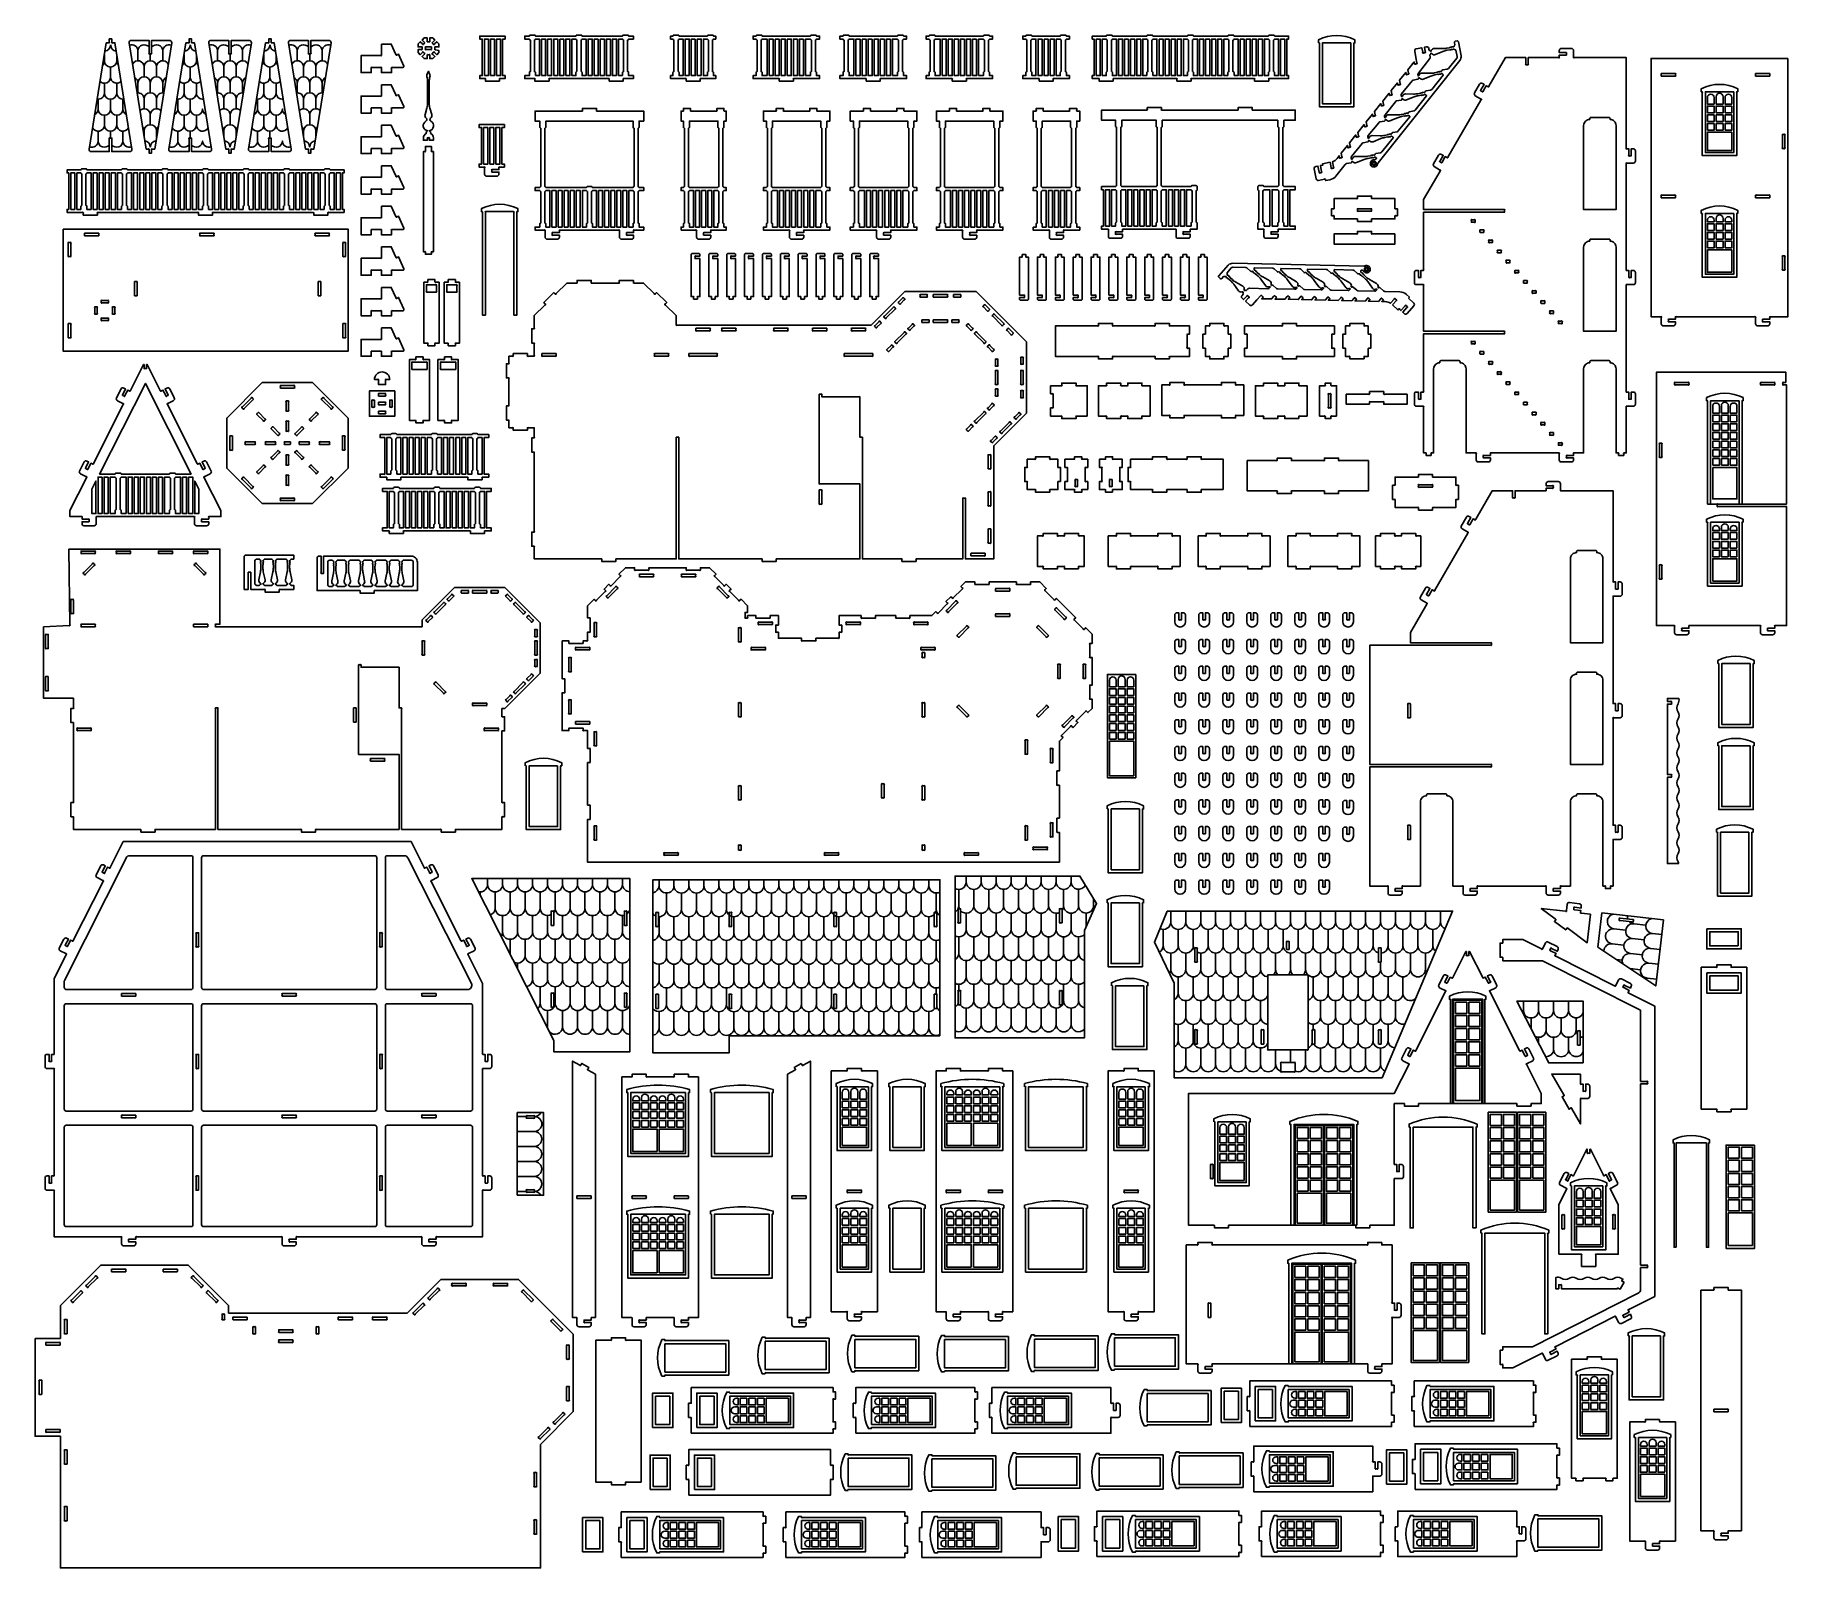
# Model space of a CAD drawing. Extents: x 40 to 213, y -58 to 93.
import ezdxf

# ---------------------------------------------------------------- set-up
doc = ezdxf.new("R2010")
doc.units = 0
doc.header["$MEASUREMENT"] = 0
doc.layers.get('0').update_dxf_attribs({"linetype": 'CONTINUOUS'})

msp = doc.modelspace()

# ---------------------------------------------------------------- linework, layer by layer
for points in [[(47.08, 92.56), (47.29, 92.56, 1), (47.37, 92.65), (47.37, 92.95), (47.62, 92.95), (47.62, 92.65, 1), (47.71, 92.56), (47.92, 92.56), (49.6, 82.07, -0.464243), (49.41, 81.83), (47.62, 81.83), (47.62, 83.07, 1), (47.54, 83.16), (47.46, 83.16, 1), (47.37, 83.07), (47.37, 81.83), (45.59, 81.83, -0.464243), (45.39, 82.07)], [(51, 82.07), (51.21, 82.07, -1), (51.3, 81.98), (51.3, 81.68), (51.55, 81.68), (51.55, 81.98, -1), (51.64, 82.07), (51.85, 82.07), (53.53, 92.56, 0.464243), (53.33, 92.8), (51.55, 92.8), (51.55, 91.56, -1), (51.46, 91.47), (51.39, 91.47, -1), (51.3, 91.56), (51.3, 92.8), (49.52, 92.8, 0.464243), (49.32, 92.56)], [(54.94, 92.56), (55.15, 92.56, 1), (55.24, 92.65), (55.24, 92.95), (55.49, 92.95), (55.49, 92.65, 1), (55.57, 92.56), (55.78, 92.56), (57.47, 82.07, -0.464243), (57.27, 81.83), (55.49, 81.83), (55.49, 83.07, 1), (55.4, 83.16), (55.32, 83.16, 1), (55.24, 83.07), (55.24, 81.83), (53.45, 81.83, -0.464243), (53.25, 82.07)], [(58.86, 82.07), (59.07, 82.07, -1), (59.16, 81.98), (59.16, 81.68), (59.41, 81.68), (59.41, 81.98, -1), (59.5, 82.07), (59.71, 82.07), (61.39, 92.56, 0.464243), (61.19, 92.8), (59.41, 92.8), (59.41, 91.56, -1), (59.32, 91.47), (59.25, 91.47, -1), (59.16, 91.56), (59.16, 92.8), (57.38, 92.8, 0.464243), (57.18, 92.56)], [(62.8, 92.56), (63.01, 92.56, 1), (63.1, 92.65), (63.1, 92.95), (63.35, 92.95), (63.35, 92.65, 1), (63.43, 92.56), (63.64, 92.56), (65.33, 82.07, -0.464243), (65.13, 81.83), (63.35, 81.83), (63.35, 83.07, 1), (63.26, 83.16), (63.18, 83.16, 1), (63.1, 83.07), (63.1, 81.83), (61.31, 81.83, -0.464243), (61.12, 82.07)], [(66.72, 82.07), (66.93, 82.07, -1), (67.02, 81.98), (67.02, 81.68), (67.27, 81.68), (67.27, 81.98, -1), (67.36, 82.07), (67.57, 82.07), (69.25, 92.56, 0.464243), (69.06, 92.8), (67.27, 92.8), (67.27, 91.56, -1), (67.18, 91.47), (67.11, 91.47, -1), (67.02, 91.56), (67.02, 92.8), (65.24, 92.8, 0.464243), (65.04, 92.56)], [(74.22, 92.43), (74.22, 91.39, -1), (74.13, 91.3), (72.22, 91.3), (72.22, 89.63), (73.22, 89.63), (73.22, 90.04, -1), (73.31, 90.13), (74.13, 90.13, -1), (74.22, 90.04), (74.22, 89.63), (75.22, 89.63), (75.22, 90.04, -1), (75.31, 90.13), (76.35, 90.13, 0.543691), (76.44, 90.27), (75.92, 91.44), (75.77, 91.38, -1), (75.66, 91.42), (75.2, 92.43)], [(79.5, 92.06), (79.5, 91.97, 1), (79.57, 91.88), (79.89, 91.8), (79.89, 91.6), (79.68, 91.39), (79.47, 91.6, 1), (79.34, 91.6), (79.29, 91.55, 1), (79.29, 91.42), (79.5, 91.21), (79.29, 91), (78.99, 91), (78.99, 91.3, 1), (78.9, 91.39), (78.83, 91.39, 1), (78.74, 91.3), (78.74, 91), (78.44, 91), (78.23, 91.21), (78.44, 91.42, 1), (78.44, 91.55), (78.39, 91.6, 1), (78.27, 91.6), (78.06, 91.39), (77.84, 91.6), (77.84, 91.9), (78.14, 91.9, 1), (78.23, 91.99), (78.23, 92.06, 1), (78.14, 92.15), (77.84, 92.15), (77.84, 92.45), (78.06, 92.66), (78.27, 92.45, 1), (78.39, 92.45), (78.44, 92.5, 1), (78.44, 92.62), (78.23, 92.83), (78.44, 93.04), (78.74, 93.04), (78.74, 92.75, 1), (78.83, 92.66), (78.9, 92.66, 1), (78.99, 92.75), (78.99, 93.04), (79.29, 93.04), (79.5, 92.83), (79.29, 92.62, 1), (79.29, 92.5), (79.34, 92.45, 1), (79.47, 92.45), (79.68, 92.66), (79.89, 92.45), (79.89, 92.15), (79.59, 92.15, 1)], [(78.65, 92.15), (79.07, 92.15, -1), (79.16, 92.06), (79.16, 91.99, -1), (79.07, 91.9), (78.65, 91.9, -1), (78.56, 91.99), (78.56, 92.06, -1)], [(85.88, 88.78), (85.88, 88.94, -1), (85.96, 89.03), (86.43, 89.03), (86.43, 89.33), (86.18, 89.33), (86.18, 92.93), (86.43, 92.93), (86.43, 93.23), (83.93, 93.23), (83.93, 92.93), (84.18, 92.93), (84.18, 89.33), (83.93, 89.33), (83.93, 89.03), (84.39, 89.03, -1), (84.48, 88.94), (84.48, 88.78)], [(96.69, 88.78), (96.69, 88.94, 1), (96.6, 89.03), (93.72, 89.03), (90.85, 89.03, 1), (90.76, 88.94), (90.76, 88.78), (89.36, 88.78), (89.36, 88.94, 1), (89.27, 89.03), (88.36, 89.03), (88.36, 89.33), (88.82, 89.33), (88.82, 89.63, -0.414214), (88.92, 89.73), (88.92, 92.83, -0.414214), (88.82, 92.93), (88.36, 92.93), (88.36, 93.23), (88.82, 93.23, -0.414214), (88.92, 93.33), (89.32, 93.33, -0.414214), (89.42, 93.23), (93.42, 93.23, -0.414214), (93.52, 93.33), (93.92, 93.33, -0.414214), (94.02, 93.23), (98.02, 93.23, -0.414214), (98.12, 93.33), (98.52, 93.33, -0.414214), (98.62, 93.23), (99.09, 93.23), (99.09, 92.93), (98.62, 92.93, -0.414214), (98.52, 92.83), (98.52, 89.73, -0.414214), (98.62, 89.63), (98.62, 89.33), (99.09, 89.33), (99.09, 89.03), (98.18, 89.03, 1), (98.09, 88.94), (98.09, 88.78)], [(89.42, 89.33), (89.42, 89.63, 0.414214), (89.32, 89.73), (89.32, 92.83, 0.414214), (89.42, 92.93), (89.82, 92.93), (89.82, 89.33)], [(93.52, 89.73), (93.52, 92.83, -0.414214), (93.42, 92.93), (93.02, 92.93), (93.02, 89.33), (93.42, 89.33), (93.42, 89.63, -0.414214)], [(93.92, 89.73), (93.92, 92.83, 0.414214), (94.02, 92.93), (94.42, 92.93), (94.42, 89.33), (94.02, 89.33), (94.02, 89.63, 0.414214)], [(98.02, 89.33), (98.02, 89.63, -0.414214), (98.12, 89.73), (98.12, 92.83, -0.414214), (98.02, 92.93), (97.62, 92.93), (97.62, 89.33)], [(104.29, 88.78), (104.29, 88.94, 1), (104.21, 89.03), (102.76, 89.03), (102.76, 89.33), (102.99, 89.33), (102.99, 89.63, -0.414214), (103.09, 89.73), (103.09, 92.83, -0.414214), (102.99, 92.93), (102.76, 92.93), (102.76, 93.23), (102.99, 93.23, -0.414214), (103.09, 93.33), (103.49, 93.33, -0.414214), (103.59, 93.23), (106.39, 93.23, -0.414214), (106.49, 93.33), (106.89, 93.33, -0.414214), (106.99, 93.23), (107.22, 93.23), (107.22, 92.93), (106.99, 92.93, -0.414214), (106.89, 92.83), (106.89, 89.73, -0.414214), (106.99, 89.63), (106.99, 89.33), (107.22, 89.33), (107.22, 89.03), (105.78, 89.03, 1), (105.69, 88.94), (105.69, 88.78)], [(103.49, 89.73), (103.49, 92.83, 0.414214), (103.59, 92.93), (103.99, 92.93), (103.99, 89.33), (103.59, 89.33), (103.59, 89.63, 0.414214)], [(106.49, 89.73), (106.49, 92.83, -0.414214), (106.39, 92.93), (105.99, 92.93), (105.99, 89.33), (106.39, 89.33), (106.39, 89.63, -0.414214)], [(113.47, 88.78), (113.47, 88.94, 1), (113.38, 89.03), (110.89, 89.03), (110.89, 89.33), (111.19, 89.33), (111.19, 89.63, -0.414214), (111.29, 89.73), (111.29, 92.83, -0.414214), (111.19, 92.93), (110.89, 92.93), (110.89, 93.23), (111.19, 93.23, -0.414214), (111.29, 93.33), (111.69, 93.33, -0.414214), (111.79, 93.23), (116.55, 93.23, -0.414214), (116.65, 93.33), (117.05, 93.33, -0.414214), (117.15, 93.23), (117.45, 93.23), (117.45, 92.93), (117.15, 92.93, -0.414214), (117.05, 92.83), (117.05, 89.73, -0.414214), (117.15, 89.63), (117.15, 89.33), (117.45, 89.33), (117.45, 89.03), (114.96, 89.03, 1), (114.87, 88.94), (114.87, 88.78)], [(112.27, 89.33), (111.79, 89.33), (111.79, 89.63, 0.414214), (111.69, 89.73), (111.69, 92.83, 0.414214), (111.79, 92.93), (112.27, 92.93)], [(116.07, 89.33), (116.55, 89.33), (116.55, 89.63, -0.414214), (116.65, 89.73), (116.65, 92.83, -0.414214), (116.55, 92.93), (116.07, 92.93)], [(122.05, 88.78), (122.05, 88.94, 1), (121.96, 89.03), (119.47, 89.03), (119.47, 89.33), (119.77, 89.33), (119.77, 89.63, -0.414214), (119.87, 89.73), (119.87, 92.83, -0.414214), (119.77, 92.93), (119.47, 92.93), (119.47, 93.23), (119.77, 93.23, -0.414214), (119.87, 93.33), (120.27, 93.33, -0.414214), (120.37, 93.23), (125.14, 93.23, -0.414214), (125.24, 93.33), (125.64, 93.33, -0.414214), (125.74, 93.23), (126.04, 93.23), (126.04, 92.93), (125.74, 92.93, -0.414214), (125.64, 92.83), (125.64, 89.73, -0.414214), (125.74, 89.63), (125.74, 89.33), (126.04, 89.33), (126.04, 89.03), (123.54, 89.03, 1), (123.45, 88.94), (123.45, 88.78)], [(120.85, 89.33), (120.37, 89.33), (120.37, 89.63, 0.414214), (120.27, 89.73), (120.27, 92.83, 0.414214), (120.37, 92.93), (120.85, 92.93)], [(124.65, 89.33), (125.14, 89.33), (125.14, 89.63, -0.414214), (125.24, 89.73), (125.24, 92.83, -0.414214), (125.14, 92.93), (124.65, 92.93)], [(130.55, 88.78), (130.55, 88.94, 1), (130.46, 89.03), (127.96, 89.03), (127.96, 89.33), (128.26, 89.33), (128.26, 89.63, -0.414214), (128.36, 89.73), (128.36, 92.83, -0.414214), (128.26, 92.93), (127.96, 92.93), (127.96, 93.23), (128.26, 93.23, -0.414214), (128.36, 93.33), (128.76, 93.33, -0.414214), (128.86, 93.23), (133.63, 93.23, -0.414214), (133.73, 93.33), (134.13, 93.33, -0.414214), (134.23, 93.23), (134.53, 93.23), (134.53, 92.93), (134.23, 92.93, -0.414214), (134.13, 92.83), (134.13, 89.73, -0.414214), (134.23, 89.63), (134.23, 89.33), (134.53, 89.33), (134.53, 89.03), (132.04, 89.03, 1), (131.95, 88.94), (131.95, 88.78)], [(129.35, 89.33), (128.86, 89.33), (128.86, 89.63, 0.414214), (128.76, 89.73), (128.76, 92.83, 0.414214), (128.86, 92.93), (129.35, 92.93)], [(133.15, 89.33), (133.63, 89.33), (133.63, 89.63, -0.414214), (133.73, 89.73), (133.73, 92.83, -0.414214), (133.63, 92.93), (133.15, 92.93)], [(139.11, 88.78), (139.11, 88.94, 1), (139.02, 89.03), (137.51, 89.03), (137.51, 89.33), (137.81, 89.33), (137.81, 89.63, -0.414214), (137.91, 89.73), (137.91, 92.83, -0.414214), (137.81, 92.93), (137.51, 92.93), (137.51, 93.23), (137.81, 93.23, -0.414214), (137.91, 93.33), (138.31, 93.33, -0.414214), (138.41, 93.23), (141.21, 93.23, -0.414214), (141.31, 93.33), (141.71, 93.33, -0.414214), (141.81, 93.23), (142.11, 93.23), (142.11, 92.93), (141.81, 92.93, -0.414214), (141.71, 92.83), (141.71, 89.73, -0.414214), (141.81, 89.63), (141.81, 89.33), (142.11, 89.33), (142.11, 89.03), (140.59, 89.03, 1), (140.51, 88.94), (140.51, 88.78)], [(138.31, 89.73), (138.31, 92.83, 0.414214), (138.41, 92.93), (138.81, 92.93), (138.81, 89.33), (138.41, 89.33), (138.41, 89.63, 0.414214)], [(141.31, 89.73), (141.31, 92.83, -0.414214), (141.21, 92.93), (140.81, 92.93), (140.81, 89.33), (141.21, 89.33), (141.21, 89.63, -0.414214)], [(146.43, 88.78), (146.43, 88.94, -1), (146.52, 89.03), (152.62, 89.03, -1), (152.71, 88.94), (152.71, 88.78), (154.11, 88.78), (154.11, 88.94, -1), (154.2, 89.03), (160.29, 89.03, -1), (160.38, 88.94), (160.38, 88.78), (161.78, 88.78), (161.78, 88.94, -1), (161.87, 89.03), (163.73, 89.03), (163.73, 89.33), (163.55, 89.33), (163.55, 92.93), (163.73, 92.93), (163.73, 93.23), (162.35, 93.23, 0.414214), (162.25, 93.33), (161.85, 93.33, 0.414214), (161.75, 93.23), (158.35, 93.23, 0.414214), (158.25, 93.33), (157.85, 93.33, 0.414214), (157.75, 93.23), (154.35, 93.23, 0.414214), (154.25, 93.33), (153.85, 93.33, 0.414214), (153.75, 93.23), (150.35, 93.23, 0.414214), (150.25, 93.33), (149.85, 93.33, 0.414214), (149.75, 93.23), (146.35, 93.23, 0.414214), (146.25, 93.33), (145.85, 93.33, 0.414214), (145.75, 93.23), (144.37, 93.23), (144.37, 92.93), (144.55, 92.93), (144.55, 89.33), (144.37, 89.33), (144.37, 89.03), (144.95, 89.03, -1), (145.03, 88.94), (145.03, 88.78)], [(145.85, 89.73), (145.85, 92.83, -0.414214), (145.75, 92.93), (145.35, 92.93), (145.35, 89.33), (145.75, 89.33), (145.75, 89.63, -0.414214)], [(146.25, 89.73), (146.25, 92.83, 0.414214), (146.35, 92.93), (146.75, 92.93), (146.75, 89.33), (146.35, 89.33), (146.35, 89.63, 0.414214)], [(149.75, 89.33), (149.75, 89.63, -0.414214), (149.85, 89.73), (149.85, 92.83, -0.414214), (149.75, 92.93), (149.35, 92.93), (149.35, 89.33)], [(150.35, 89.33), (150.35, 89.63, 0.414214), (150.25, 89.73), (150.25, 92.83, 0.414214), (150.35, 92.93), (150.75, 92.93), (150.75, 89.33)], [(153.85, 89.73), (153.85, 92.83, -0.414214), (153.75, 92.93), (153.35, 92.93), (153.35, 89.33), (153.75, 89.33), (153.75, 89.63, -0.414214)], [(154.25, 89.73), (154.25, 92.83, 0.414214), (154.35, 92.93), (154.75, 92.93), (154.75, 89.33), (154.35, 89.33), (154.35, 89.63, 0.414214)], [(157.75, 89.33), (157.75, 89.63, -0.414214), (157.85, 89.73), (157.85, 92.83, -0.414214), (157.75, 92.93), (157.35, 92.93), (157.35, 89.33)], [(158.35, 89.33), (158.35, 89.63, 0.414214), (158.25, 89.73), (158.25, 92.83, 0.414214), (158.35, 92.93), (158.75, 92.93), (158.75, 89.33)], [(161.85, 89.73), (161.85, 92.83, -0.414214), (161.75, 92.93), (161.35, 92.93), (161.35, 89.33), (161.75, 89.33), (161.75, 89.63, -0.414214)], [(162.25, 89.73), (162.25, 92.83, 0.414214), (162.35, 92.93), (162.75, 92.93), (162.75, 89.33), (162.35, 89.33), (162.35, 89.63, 0.414214)], [(167.83, 80.77), (167.93, 80.24, 1), (168.03, 80.17), (168.1, 80.19, 1), (168.17, 80.29), (168.07, 80.83, 0.140614), (168.52, 81.15), (168.72, 81.41), (168.75, 81.27, 1), (168.85, 81.2), (168.93, 81.22, 1), (169, 81.32), (168.93, 81.66), (169.55, 82.44), (169.57, 82.3, 1), (169.68, 82.23), (169.75, 82.25, 1), (169.82, 82.35), (169.75, 82.69), (170.37, 83.47), (170.4, 83.33, 1), (170.5, 83.26), (170.57, 83.28, 1), (170.64, 83.38), (170.58, 83.72), (171.19, 84.5), (171.22, 84.36, 1), (171.32, 84.29), (171.39, 84.31, 1), (171.46, 84.41), (171.4, 84.75), (172.02, 85.53), (172.04, 85.39, 1), (172.15, 85.32), (172.22, 85.34, 1), (172.29, 85.44), (172.22, 85.78), (172.84, 86.56), (172.86, 86.42, 1), (172.97, 86.35), (173.04, 86.37, 1), (173.11, 86.47), (173.05, 86.81), (173.66, 87.59), (173.69, 87.45, 1), (173.79, 87.38), (173.86, 87.4, 1), (173.93, 87.5), (173.87, 87.84), (174.49, 88.61), (174.51, 88.48, 1), (174.61, 88.41), (174.69, 88.43, 1), (174.76, 88.53), (174.69, 88.87), (175.31, 89.64), (175.33, 89.51, 1), (175.44, 89.44), (175.51, 89.46, 1), (175.58, 89.56), (175.51, 89.9), (176.13, 90.67), (176.16, 90.54, 1), (176.26, 90.47), (176.33, 90.49, 1), (176.4, 90.59), (176.3, 91.11), (176.18, 91.75, -0.414214), (176.34, 91.98), (176.88, 92.08), (176.97, 91.64, 1), (177.07, 91.57), (177.14, 91.58, 1), (177.21, 91.69), (177.13, 92.13), (177.33, 92.17, -0.414214), (177.56, 92.01), (177.59, 91.86, 0.352171), (177.63, 91.82, -0.352171), (177.72, 91.74), (177.73, 91.72), (177.74, 91.72, 0.272519), (177.82, 91.79, -0.328849), (178.12, 92), (178.92, 91.99, 0.051698), (179.33, 92.02), (179.61, 92.08, 0.366837), (179.62, 92.09, -0.600564), (179.65, 92.1, 0.39765), (179.66, 92.11, -0.39765), (179.69, 92.11, 0.39765), (179.71, 92.12, -0.594353), (179.74, 92.11, 0.584261), (179.76, 92.11, -0.375636), (179.97, 92.15, 0.187098), (179.98, 92.15, 0.294683), (180.06, 92.22, -0.244569), (180.12, 92.3, 0.352171), (180.14, 92.34), (180.1, 92.59, -0.414214), (180.18, 92.71), (180.37, 92.74, -0.414214), (180.49, 92.66), (180.75, 91.29, -0.21865), (180.63, 90.8), (172.56, 80.71, 0.134714), (172.52, 80.61, -0.655406), (171.88, 80.43, -0.655406), (172.19, 81.02, 0.245805), (172.36, 81.09), (172.4, 81.14, 0.507332), (172.38, 81.21, -0.156752), (172.33, 81.24, 0.294683), (172.23, 81.29, 0.187098), (172.22, 81.28, -0.375636), (172.01, 81.24, 0.584261), (172, 81.23, -0.594353), (171.96, 81.22, 0.39765), (171.95, 81.21, -0.39765), (171.92, 81.21, 0.39765), (171.91, 81.21, -0.600564), (171.87, 81.21, 0.366837), (171.86, 81.22), (171.58, 81.16, 0.051698), (171.18, 81.05), (170.45, 80.74, -0.328849), (170.09, 80.83, 0.272519), (169.99, 80.86), (169.98, 80.86), (169.98, 80.84, -0.414214), (169.9, 80.72), (169.45, 80.64, 0.179323), (169.33, 80.57), (168.41, 79.41, -0.179323), (167.81, 79.05), (167.4, 78.97), (167.39, 79.03, 1), (167.29, 79.1), (166.69, 78.98, -0.414214), (166.46, 79.14), (166.27, 80.13, -0.414214), (166.43, 80.36), (166.63, 80.4), (166.74, 79.8, 1), (166.84, 79.73), (166.91, 79.74, 1), (166.98, 79.84), (166.87, 80.44), (167.12, 80.49), (167.09, 80.63)], [(166.68, 92.55), (166.69, 92.55, -1), (166.78, 92.47), (166.78, 86.25), (170.18, 86.25), (170.18, 92.47, -1), (170.27, 92.55), (170.28, 92.55), (170.28, 92.85, 0.238913), (166.68, 92.85)], [(187.22, 90.4), (187.29, 90.4, 1), (187.38, 90.48), (187.38, 91.1), (190.36, 91.1, 1), (190.45, 91.18), (190.45, 91.35), (191.06, 91.35, 1), (191.15, 91.43), (191.15, 91.51, 1), (191.06, 91.6), (190.45, 91.6), (190.45, 91.8, -0.414214), (190.65, 92), (191.65, 92, -0.414214), (191.85, 91.8), (191.85, 91.18, 1), (191.94, 91.1), (197.05, 91.1), (197.05, 82.18, 1), (197.14, 82.1), (197.3, 82.1), (197.3, 81.48, 1), (197.39, 81.4), (197.46, 81.4, 1), (197.55, 81.48), (197.55, 82.1), (197.75, 82.1, -0.414214), (197.95, 81.9), (197.95, 80.9, -0.414214), (197.75, 80.7), (197.14, 80.7, 1), (197.05, 80.61), (197.05, 70.18, 1), (197.14, 70.1), (197.3, 70.1), (197.3, 69.48, 1), (197.39, 69.4), (197.46, 69.4, 1), (197.55, 69.48), (197.55, 70.1), (197.75, 70.1, -0.414214), (197.95, 69.9), (197.95, 68.9, -0.414214), (197.75, 68.7), (197.14, 68.7, 1), (197.05, 68.61), (197.05, 58.18, 1), (197.14, 58.1), (197.3, 58.1), (197.3, 57.48, 1), (197.39, 57.4), (197.46, 57.4, 1), (197.55, 57.48), (197.55, 58.1), (197.75, 58.1, -0.414214), (197.95, 57.9), (197.95, 56.9, -0.414214), (197.75, 56.7), (197.14, 56.7, 1), (197.05, 56.61), (197.05, 52.1), (196.89, 52.1, 1), (196.8, 52.01), (196.8, 51.85), (196.3, 51.85), (196.3, 52.01, 1), (196.21, 52.1), (196.05, 52.1), (196.05, 60.4, 0.414214), (195.45, 61), (195.45, 61.1, 0.414214), (195.35, 61.2), (193.55, 61.2, 0.414214), (193.45, 61.1), (193.45, 61, 0.414214), (192.85, 60.4), (192.85, 52.1), (191.94, 52.1, 1), (191.85, 52.01), (191.85, 51.85), (191.24, 51.85, 1), (191.15, 51.76), (191.15, 51.68, 1), (191.24, 51.6), (191.85, 51.6), (191.85, 51.4, -0.414214), (191.65, 51.2), (190.65, 51.2, -0.414214), (190.45, 51.4), (190.45, 52.01, 1), (190.36, 52.1), (183.74, 52.1, 1), (183.65, 52.01), (183.65, 51.85), (183.04, 51.85, 1), (182.95, 51.76), (182.95, 51.68, 1), (183.04, 51.6), (183.65, 51.6), (183.65, 51.4, -0.414214), (183.45, 51.2), (182.45, 51.2, -0.414214), (182.25, 51.4), (182.25, 52.01, 1), (182.16, 52.1), (181.25, 52.1), (181.25, 60.4, 0.414214), (180.65, 61), (180.65, 61.1, 0.414214), (180.55, 61.2), (178.75, 61.2, 0.414214), (178.65, 61.1), (178.65, 61, 0.414214), (178.05, 60.4), (178.05, 52.1), (177.89, 52.1, 1), (177.8, 52.01), (177.8, 51.85), (177.3, 51.85), (177.3, 52.01, 1), (177.21, 52.1), (177.05, 52.1), (177.05, 56.61, 1), (176.96, 56.7), (176.35, 56.7, -0.414214), (176.15, 56.9), (176.15, 57.9, -0.414214), (176.35, 58.1), (176.55, 58.1), (176.55, 57.48, 1), (176.64, 57.4), (176.71, 57.4, 1), (176.8, 57.48), (176.8, 58.1), (176.96, 58.1, 1), (177.05, 58.18), (177.05, 63.85), (184.96, 63.85, 1), (185.05, 63.93), (185.05, 64.01, 1), (184.96, 64.1), (177.05, 64.1), (177.05, 68.61, 1), (176.96, 68.7), (176.35, 68.7, -0.414214), (176.15, 68.9), (176.15, 69.9, -0.414214), (176.35, 70.1), (176.55, 70.1), (176.55, 69.48, 1), (176.64, 69.4), (176.71, 69.4, 1), (176.8, 69.48), (176.8, 70.1), (176.96, 70.1, 1), (177.05, 70.18), (177.05, 75.85), (184.96, 75.85, 1), (185.05, 75.93), (185.05, 76.01, 1), (184.96, 76.1), (177.05, 76.1), (177.05, 77.1), (178.68, 79.91, 1), (178.64, 80.03), (178.11, 80.34, -0.414214), (178.04, 80.61), (178.54, 81.48, -0.414214), (178.81, 81.55), (178.99, 81.45), (178.68, 80.92, 1), (178.71, 80.8), (178.78, 80.76, 1), (178.9, 80.8), (179.2, 81.33), (179.34, 81.25, 1), (179.46, 81.28), (182.72, 86.91, 1), (182.68, 87.03), (182.16, 87.34, -0.414214), (182.08, 87.61), (182.58, 88.48, -0.414214), (182.86, 88.55), (183.03, 88.45), (182.72, 87.92, 1), (182.75, 87.8), (182.82, 87.76, 1), (182.94, 87.8), (183.24, 88.33), (183.38, 88.25, 1), (183.51, 88.28), (185.13, 91.1), (187.13, 91.1), (187.13, 90.48, 1)], [(180.2, 91.86, -0.251154), (180.12, 91.91, 0.294683), (180.02, 91.95, 0.187098), (180.01, 91.94, -0.375636), (179.8, 91.91, 0.584261), (179.79, 91.9, -0.594353), (179.75, 91.88, 0.39765), (179.74, 91.88, -0.39765), (179.71, 91.87, 0.39765), (179.69, 91.87, -0.600564), (179.66, 91.87, 0.366837), (179.65, 91.88), (179.36, 91.83, 0.051698), (178.97, 91.71), (178.23, 91.4, -0.328849), (177.87, 91.49, 0.272519), (177.78, 91.53), (177.76, 91.52), (177.77, 91.5, -0.352171), (177.71, 91.39, 0.352171), (177.68, 91.35), (177.72, 91.17, -0.21865), (177.68, 91.01), (176.54, 89.58, 0.21865), (176.5, 89.42), (176.52, 89.3), (176.54, 89.3, 0.272519), (176.61, 89.37, -0.328849), (176.92, 89.58), (177.71, 89.56, 0.051698), (178.12, 89.6), (178.4, 89.65, 0.366837), (178.41, 89.66, -0.600564), (178.45, 89.68, 0.39765), (178.46, 89.68, -0.39765), (178.49, 89.69, 0.39765), (178.5, 89.69, -0.594353), (178.54, 89.69, 0.584261), (178.56, 89.68, -0.375636), (178.77, 89.73, 0.187098), (178.78, 89.72, 0.294683), (178.86, 89.8, -0.302722), (178.94, 89.88), (178.95, 89.88), (179.38, 89.96, 0.179323), (179.5, 90.03), (180.32, 91.05, 0.21865), (180.36, 91.21), (180.24, 91.83, 0.352171)], [(213.01, 91.02), (213.01, 65.53), (211.3, 65.53, 1), (211.21, 65.44), (211.21, 65.28), (210.6, 65.28, 1), (210.51, 65.19), (210.51, 65.12, 1), (210.6, 65.03), (211.21, 65.03), (211.21, 64.83, -0.414214), (211.01, 64.63), (210.01, 64.63, -0.414214), (209.81, 64.83), (209.81, 65.44, 1), (209.72, 65.53), (202, 65.53, 1), (201.91, 65.44), (201.91, 65.28), (201.3, 65.28, 1), (201.21, 65.19), (201.21, 65.12, 1), (201.3, 65.03), (201.91, 65.03), (201.91, 64.83, -0.414214), (201.71, 64.63), (200.71, 64.63, -0.414214), (200.51, 64.83), (200.51, 65.44, 1), (200.43, 65.53), (199.51, 65.53), (199.51, 91.02)], [(74.22, 88.43), (74.22, 87.39, -1), (74.13, 87.3), (72.22, 87.3), (72.22, 85.63), (73.22, 85.63), (73.22, 86.04, -1), (73.31, 86.13), (74.13, 86.13, -1), (74.22, 86.04), (74.22, 85.63), (75.22, 85.63), (75.22, 86.04, -1), (75.31, 86.13), (76.35, 86.13, 0.543691), (76.44, 86.27), (75.92, 87.44), (75.77, 87.38, -1), (75.66, 87.42), (75.2, 88.43)], [(79.1, 84.83, -0.718799), (78.94, 83.88, -0.374013), (79.08, 83.61, -0.284044), (79.36, 83.17), (79.36, 82.94), (78.96, 82.94), (78.96, 83.1, 1), (78.87, 83.19), (78.84, 83.19, 1), (78.76, 83.1), (78.76, 82.94), (78.36, 82.94), (78.36, 83.17, -0.284044), (78.64, 83.61, -0.374013), (78.78, 83.88, -0.718799), (78.62, 84.83, 0.544401), (78.65, 85.11, -0.306065), (78.53, 85.48), (78.71, 86.12, 0.070039), (78.78, 86.58), (78.78, 88.75, 0.071071), (78.71, 89.21, -0.166187), (78.72, 89.41), (78.86, 89.76), (79, 89.41, -0.166187), (79.01, 89.21, 0.071071), (78.94, 88.75), (78.94, 86.58, 0.070039), (79.01, 86.12), (79.19, 85.48, -0.306065), (79.07, 85.11, 0.544401)], [(176.77, 87.6, -0.600564), (176.8, 87.62, 0.39765), (176.81, 87.62, -0.39765), (176.84, 87.63, 0.39765), (176.86, 87.63, -0.594353), (176.9, 87.63, 0.584261), (176.91, 87.62, -0.375636), (177.12, 87.67, 0.187098), (177.13, 87.66, 0.294683), (177.21, 87.74, -0.302722), (177.29, 87.82), (177.3, 87.82), (177.74, 87.9, 0.179323), (177.86, 87.97), (178.98, 89.38, 0.507332), (178.96, 89.44, -0.156752), (178.92, 89.48, 0.294683), (178.82, 89.53, 0.187098), (178.81, 89.52, -0.375636), (178.6, 89.48, 0.584261), (178.58, 89.47, -0.594353), (178.55, 89.45, 0.39765), (178.53, 89.45, -0.39765), (178.5, 89.45, 0.39765), (178.49, 89.44, -0.600564), (178.45, 89.45, 0.366837), (178.44, 89.46), (178.16, 89.4, 0.051698), (177.77, 89.28), (177.03, 88.98, -0.328849), (176.67, 89.07, 0.272519), (176.58, 89.1), (176.56, 89.1), (176.56, 89.08, -0.414214), (176.48, 88.96), (176.04, 88.88, 0.179323), (175.92, 88.8), (174.89, 87.52, 0.21865), (174.85, 87.36), (174.88, 87.24), (174.89, 87.24, 0.272519), (174.97, 87.31, -0.328849), (175.27, 87.52), (176.07, 87.51, 0.051698), (176.48, 87.54), (176.76, 87.59, 0.366837)], [(200.6, 89.53), (201.83, 89.53, -1), (201.91, 89.44), (201.91, 89.37, -1), (201.83, 89.28), (200.6, 89.28, -1), (200.51, 89.37), (200.51, 89.44, -1)], [(204.46, 87.73), (204.47, 87.73, -1), (204.56, 87.64), (204.56, 81.43), (207.96, 81.43), (207.96, 87.64, -1), (208.05, 87.73), (208.06, 87.73), (208.06, 88.03, 0.238913), (204.46, 88.03)], [(211.12, 89.28), (209.9, 89.28, -1), (209.81, 89.37), (209.81, 89.44, -1), (209.9, 89.53), (211.12, 89.53, -1), (211.21, 89.44), (211.21, 89.37, -1)], [(174.42, 85.45, 0.051698), (174.83, 85.48), (175.11, 85.53, 0.366837), (175.12, 85.54, -0.600564), (175.15, 85.56, 0.39765), (175.17, 85.56, -0.39765), (175.2, 85.57, 0.39765), (175.21, 85.57, -0.594353), (175.25, 85.57, 0.584261), (175.27, 85.57, -0.375636), (175.47, 85.61, 0.187098), (175.49, 85.6, 0.294683), (175.56, 85.68, -0.302722), (175.64, 85.76), (175.65, 85.76), (176.09, 85.84, 0.179323), (176.21, 85.91), (177.34, 87.32, 0.507332), (177.32, 87.38, -0.156752), (177.27, 87.42, 0.294683), (177.17, 87.47, 0.187098), (177.16, 87.46, -0.375636), (176.95, 87.42, 0.584261), (176.94, 87.41, -0.594353), (176.9, 87.4, 0.39765), (176.89, 87.39, -0.39765), (176.86, 87.39, 0.39765), (176.85, 87.38, -0.600564), (176.81, 87.39, 0.366837), (176.8, 87.4), (176.51, 87.34, 0.051698), (176.12, 87.22), (175.38, 86.92, -0.328849), (175.03, 87.01, 0.272519), (174.93, 87.04), (174.91, 87.04), (174.92, 87.02, -0.414214), (174.84, 86.9), (174.39, 86.82, 0.179323), (174.27, 86.74), (173.25, 85.46, 0.21865), (173.21, 85.3), (173.23, 85.18), (173.25, 85.18, 0.272519), (173.32, 85.25, -0.328849), (173.63, 85.46)], [(205.72, 87.17), (205.72, 86.51), (205.06, 86.51), (205.06, 87.17, -1)], [(205.92, 86.51), (205.92, 87.24, -1), (206.6, 87.24), (206.6, 86.51)], [(206.8, 87.17), (206.8, 86.51), (207.46, 86.51), (207.46, 87.17, 1)], [(90.38, 73.38), (90.38, 73.99, 1), (90.29, 74.08), (89.38, 74.08), (89.38, 74.38), (89.85, 74.38), (89.85, 74.68, -0.414214), (89.95, 74.78), (89.95, 77.88, -0.414214), (89.85, 77.98), (89.38, 77.98), (89.38, 78.28), (89.85, 78.28, -0.414214), (89.95, 78.38), (89.95, 84.13, -0.414214), (89.85, 84.23), (89.85, 84.83), (89.38, 84.83), (89.38, 85.83), (93.96, 85.83, 1), (94.05, 85.92), (94.05, 86.08), (95.45, 86.08), (95.45, 85.92, 1), (95.53, 85.83), (100.11, 85.83), (100.11, 84.83), (99.65, 84.83), (99.65, 84.23, -0.414214), (99.55, 84.13), (99.55, 78.38, -0.414214), (99.65, 78.28), (100.11, 78.28), (100.11, 77.98), (99.65, 77.98, -0.414214), (99.55, 77.88), (99.55, 74.78, -0.414214), (99.65, 74.68), (99.65, 74.38), (100.11, 74.38), (100.11, 74.08), (99.2, 74.08, 1), (99.11, 73.99), (99.11, 73.83), (98.5, 73.83, 1), (98.41, 73.74), (98.41, 73.67, 1), (98.5, 73.58), (99.11, 73.58), (99.11, 73.38, -0.414214), (98.91, 73.18), (97.91, 73.18, -0.414214), (97.71, 73.38), (97.71, 73.99, 1), (97.62, 74.08), (94.75, 74.08), (91.87, 74.08, 1), (91.78, 73.99), (91.78, 73.83), (91.17, 73.83, 1), (91.08, 73.74), (91.08, 73.67, 1), (91.17, 73.58), (91.78, 73.58), (91.78, 73.38, -0.414214), (91.58, 73.18), (90.58, 73.18, -0.414214)], [(99.15, 78.38), (99.15, 84.13, -0.414214), (99.05, 84.23), (99.05, 84.83), (90.45, 84.83), (90.45, 84.23, -0.414214), (90.35, 84.13), (90.35, 78.38, -0.414214), (90.45, 78.28), (94.45, 78.28, -0.414214), (94.55, 78.38), (94.95, 78.38, -0.414214), (95.05, 78.28), (99.05, 78.28, -0.414214)], [(103.79, 74.08), (105.23, 74.08, -1), (105.32, 73.99), (105.32, 73.95), (105.32, 73.38, 0.414214), (105.52, 73.18), (106.52, 73.18, 0.414214), (106.72, 73.38), (106.72, 73.58), (106.1, 73.58, -1), (106.02, 73.67), (106.02, 73.74, -1), (106.1, 73.83), (106.72, 73.83), (106.72, 73.99, -1), (106.8, 74.08), (108.25, 74.08), (108.25, 74.38), (108.02, 74.38), (108.02, 74.68, 0.414214), (107.92, 74.78), (107.92, 77.88, 0.414214), (108.02, 77.98), (108.25, 77.98), (108.25, 78.28), (108.02, 78.28, 0.414214), (107.92, 78.38), (107.92, 84.13, 0.414214), (108.02, 84.23), (108.02, 84.83), (108.25, 84.83), (108.25, 85.83), (108.1, 85.83, -1), (108.02, 85.92), (108.02, 86.08), (107.32, 86.08), (107.32, 85.92, -1), (107.23, 85.83), (104.8, 85.83, -1), (104.72, 85.92), (104.72, 86.08), (104.02, 86.08), (104.02, 85.92, -1), (103.93, 85.83), (103.79, 85.83), (103.79, 84.83), (104.02, 84.83), (104.02, 84.23, 0.414214), (104.12, 84.13), (104.12, 78.38, 0.414214), (104.02, 78.28), (103.79, 78.28), (103.79, 77.98), (104.02, 77.98, 0.414214), (104.12, 77.88), (104.12, 74.78, 0.414214), (104.02, 74.68), (104.02, 74.38), (103.79, 74.38)], [(107.42, 78.28), (104.62, 78.28, 0.414214), (104.52, 78.38), (104.52, 84.13, 0.414214), (104.62, 84.23), (104.62, 84.83), (107.42, 84.83), (107.42, 84.23, 0.414214), (107.52, 84.13), (107.52, 78.38, 0.414214)], [(112.21, 78.28, -0.414214), (112.31, 78.38), (112.31, 84.13, -0.414214), (112.21, 84.23), (112.21, 84.83), (111.91, 84.83), (111.91, 85.83), (113.1, 85.83, 1), (113.19, 85.92), (113.19, 86.08), (113.89, 86.08), (113.89, 85.92, 1), (113.98, 85.83), (116.4, 85.83, 1), (116.49, 85.92), (116.49, 86.08), (117.19, 86.08), (117.19, 85.92, 1), (117.28, 85.83), (118.48, 85.83), (118.48, 84.83), (118.26, 84.83, 1), (118.18, 84.74), (118.18, 84.23, -0.414214), (118.08, 84.13), (118.08, 78.38, -0.414214), (118.18, 78.28), (118.48, 78.28), (118.48, 77.98), (118.18, 77.98, -0.414214), (118.08, 77.88), (118.08, 74.78, -0.414214), (118.18, 74.68), (118.18, 74.38), (118.48, 74.38), (118.48, 74.08), (115.98, 74.08, 1), (115.89, 73.99), (115.89, 73.83), (115.28, 73.83, 1), (115.19, 73.74), (115.19, 73.67, 1), (115.28, 73.58), (115.89, 73.58), (115.89, 73.38, -0.414214), (115.69, 73.18), (114.69, 73.18, -0.414214), (114.49, 73.38), (114.49, 73.99, 1), (114.4, 74.08), (111.91, 74.08), (111.91, 74.38), (112.21, 74.38), (112.21, 74.68, -0.414214), (112.31, 74.78), (112.31, 77.88, -0.414214), (112.21, 77.98), (111.91, 77.98), (111.91, 78.28)], [(117.58, 78.28), (112.81, 78.28, 0.414214), (112.71, 78.38), (112.71, 84.13, 0.414214), (112.81, 84.23), (112.81, 84.83), (117.58, 84.83), (117.58, 84.23, 0.414214), (117.68, 84.13), (117.68, 78.38, 0.414214)], [(120.79, 78.28, -0.414214), (120.89, 78.38), (120.89, 84.13, -0.414214), (120.79, 84.23), (120.79, 84.74, 1), (120.7, 84.83), (120.49, 84.83), (120.49, 85.83), (121.69, 85.83, 1), (121.78, 85.92), (121.78, 86.08), (122.48, 86.08), (122.48, 85.92, 1), (122.56, 85.83), (124.99, 85.83, 1), (125.08, 85.92), (125.08, 86.08), (125.78, 86.08), (125.78, 85.92, 1), (125.86, 85.83), (127.06, 85.83), (127.06, 84.83), (126.85, 84.83, 1), (126.76, 84.74), (126.76, 84.23, -0.414214), (126.66, 84.13), (126.66, 78.38, -0.414214), (126.76, 78.28), (127.06, 78.28), (127.06, 77.98), (126.76, 77.98, -0.414214), (126.66, 77.88), (126.66, 74.78, -0.414214), (126.76, 74.68), (126.76, 74.38), (127.06, 74.38), (127.06, 74.08), (124.56, 74.08, 1), (124.48, 73.99), (124.48, 73.83), (123.86, 73.83, 1), (123.78, 73.74), (123.78, 73.67, 1), (123.86, 73.58), (124.48, 73.58), (124.48, 73.38, -0.414214), (124.28, 73.18), (123.28, 73.18, -0.414214), (123.08, 73.38), (123.08, 73.99, 1), (122.99, 74.08), (120.49, 74.08), (120.49, 74.38), (120.79, 74.38), (120.79, 74.68, -0.414214), (120.89, 74.78), (120.89, 77.88, -0.414214), (120.79, 77.98), (120.49, 77.98), (120.49, 78.28)], [(126.16, 78.28), (121.39, 78.28, 0.414214), (121.29, 78.38), (121.29, 84.13, 0.414214), (121.39, 84.23), (121.39, 84.83), (126.16, 84.83), (126.16, 84.23, 0.414214), (126.26, 84.13), (126.26, 78.38, 0.414214)], [(129.28, 78.28, -0.414214), (129.38, 78.38), (129.38, 84.13, -0.414214), (129.28, 84.23), (129.28, 84.83), (128.98, 84.83), (128.98, 85.83), (130.18, 85.83, 1), (130.27, 85.92), (130.27, 86.08), (130.97, 86.08), (130.97, 85.92, 1), (131.06, 85.83), (133.48, 85.83, 1), (133.57, 85.92), (133.57, 86.08), (134.27, 86.08), (134.27, 85.92, 1), (134.36, 85.83), (135.55, 85.83), (135.55, 84.83), (135.25, 84.83), (135.25, 84.23, -0.414214), (135.15, 84.13), (135.15, 78.38, -0.414214), (135.25, 78.28), (135.55, 78.28), (135.55, 77.98), (135.25, 77.98, -0.414214), (135.15, 77.88), (135.15, 74.78, -0.414214), (135.25, 74.68), (135.25, 74.38), (135.55, 74.38), (135.55, 74.08), (133.06, 74.08, 1), (132.97, 73.99), (132.97, 73.83), (132.36, 73.83, 1), (132.27, 73.74), (132.27, 73.67, 1), (132.36, 73.58), (132.97, 73.58), (132.97, 73.38, -0.414214), (132.77, 73.18), (131.77, 73.18, -0.414214), (131.57, 73.38), (131.57, 73.99, 1), (131.48, 74.08), (128.98, 74.08), (128.98, 74.38), (129.28, 74.38), (129.28, 74.68, -0.414214), (129.38, 74.78), (129.38, 77.88, -0.414214), (129.28, 77.98), (128.98, 77.98), (128.98, 78.28)], [(134.65, 78.28), (129.88, 78.28, 0.414214), (129.78, 78.38), (129.78, 84.13, 0.414214), (129.88, 84.23), (129.88, 84.83), (134.65, 84.83), (134.65, 84.23, 0.414214), (134.75, 84.13), (134.75, 78.38, 0.414214)], [(138.53, 74.38), (138.83, 74.38), (138.83, 74.68, -0.414214), (138.93, 74.78), (138.93, 77.88, -0.414214), (138.83, 77.98), (138.53, 77.98), (138.53, 78.28), (138.83, 78.28, -0.414214), (138.93, 78.38), (138.93, 84.13, -0.414214), (138.83, 84.23), (138.83, 84.83), (138.53, 84.83), (138.53, 85.83), (138.74, 85.83, 1), (138.83, 85.92), (138.83, 86.08), (139.53, 86.08), (139.53, 85.92, 1), (139.62, 85.83), (142.04, 85.83, 1), (142.13, 85.92), (142.13, 86.08), (142.83, 86.08), (142.83, 85.92, 1), (142.92, 85.83), (143.13, 85.83), (143.13, 84.83), (142.83, 84.83), (142.83, 84.23, -0.414214), (142.73, 84.13), (142.73, 78.38, -0.414214), (142.83, 78.28), (143.13, 78.28), (143.13, 77.98), (142.83, 77.98, -0.414214), (142.73, 77.88), (142.73, 74.78, -0.414214), (142.83, 74.68), (142.83, 74.38), (143.13, 74.38), (143.13, 74.08), (141.62, 74.08, 1), (141.53, 73.99), (141.53, 73.83), (140.92, 73.83, 1), (140.83, 73.74), (140.83, 73.67, 1), (140.92, 73.58), (141.53, 73.58), (141.53, 73.38, -0.414214), (141.33, 73.18), (140.33, 73.18, -0.414214), (140.13, 73.38), (140.13, 73.99, 1), (140.04, 74.08), (138.53, 74.08)], [(142.23, 78.28, -0.414214), (142.33, 78.38), (142.33, 84.13, -0.414214), (142.23, 84.23), (142.23, 84.83), (139.43, 84.83), (139.43, 84.23, -0.414214), (139.33, 84.13), (139.33, 78.38, -0.414214), (139.43, 78.28)], [(162.7, 73.67), (162.09, 73.67, -1), (162, 73.76), (162, 73.83, -1), (162.09, 73.92), (162.7, 73.92), (162.7, 74.08, -1), (162.79, 74.17), (164.4, 74.17), (164.4, 74.47), (163.87, 74.47), (163.87, 78.07), (164.4, 78.07), (164.4, 78.37), (163.27, 78.37, 0.414214), (163.17, 78.47), (163.17, 84.22, 0.414214), (163.27, 84.32), (163.27, 84.92), (164.4, 84.92), (164.4, 85.92), (160.24, 85.92, -1), (160.15, 86.01), (160.15, 86.17), (158.75, 86.17), (158.75, 86.01, -1), (158.66, 85.92), (151.28, 85.92, -1), (151.19, 86.01), (151.19, 86.17), (149.79, 86.17), (149.79, 86.01, -1), (149.7, 85.92), (145.29, 85.92), (145.29, 84.92), (146.67, 84.92), (146.67, 84.32, 0.414214), (146.77, 84.22), (146.77, 78.47, 0.414214), (146.67, 78.37), (145.29, 78.37), (145.29, 78.07), (145.47, 78.07), (145.47, 74.47), (145.29, 74.47), (145.29, 74.17), (145.87, 74.17, -1), (145.95, 74.08), (145.95, 73.47, 0.414214), (146.15, 73.27), (147.15, 73.27, 0.414214), (147.35, 73.47), (147.35, 73.67), (146.74, 73.67, -1), (146.65, 73.76), (146.65, 73.83, -1), (146.74, 73.92), (147.35, 73.92), (147.35, 74.08, -1), (147.44, 74.17), (152.54, 74.17, -1), (152.63, 74.08), (152.63, 73.47, 0.414214), (152.83, 73.27), (153.83, 73.27, 0.414214), (154.03, 73.47), (154.03, 73.67), (153.42, 73.67, -1), (153.33, 73.76), (153.33, 73.83, -1), (153.42, 73.92), (154.03, 73.92), (154.03, 74.08, -1), (154.12, 74.17), (154.71, 74.17), (154.71, 74.77, 0.414214), (154.61, 74.87), (154.61, 77.97, 0.414214), (154.71, 78.07), (154.71, 78.37, 0.414214), (154.61, 78.47), (154.21, 78.47, 0.414214), (154.11, 78.37), (151.27, 78.37, 0.414214), (151.17, 78.47), (151.17, 84.22, 0.414214), (151.27, 84.32), (151.27, 84.92), (162.67, 84.92), (162.67, 84.32, 0.414214), (162.77, 84.22), (162.77, 78.47, 0.414214), (162.67, 78.37), (161.31, 78.37, 0.414214), (161.21, 78.47), (160.81, 78.47, 0.414214), (160.71, 78.37), (160.71, 78.07, 0.414214), (160.81, 77.97), (160.81, 74.87, 0.414214), (160.71, 74.77), (160.71, 74.17), (161.21, 74.17, -1), (161.3, 74.08), (161.3, 73.47, 0.414214), (161.5, 73.27), (162.5, 73.27, 0.414214), (162.7, 73.47)], [(147.17, 78.47, -0.414214), (147.27, 78.37), (150.67, 78.37, -0.414214), (150.77, 78.47), (150.77, 84.22, -0.414214), (150.67, 84.32), (150.67, 84.92), (147.27, 84.92), (147.27, 84.32, -0.414214), (147.17, 84.22)], [(173.19, 83.42), (173.47, 83.47, 0.366837), (173.47, 83.48, -0.600564), (173.51, 83.5, 0.39765), (173.52, 83.5, -0.39765), (173.55, 83.51, 0.39765), (173.56, 83.51, -0.594353), (173.6, 83.51, 0.584261), (173.62, 83.51, -0.375636), (173.83, 83.55, 0.187098), (173.84, 83.54, 0.294683), (173.92, 83.62, -0.302722), (174, 83.7), (174.01, 83.7), (174.45, 83.78, 0.179323), (174.56, 83.86), (175.69, 85.26, 0.507332), (175.67, 85.33, -0.156752), (175.62, 85.36, 0.294683), (175.53, 85.41, 0.187098), (175.51, 85.4, -0.375636), (175.3, 85.36, 0.584261), (175.29, 85.35, -0.594353), (175.26, 85.34, 0.39765), (175.24, 85.33, -0.39765), (175.21, 85.33, 0.39765), (175.2, 85.32, -0.600564), (175.16, 85.33, 0.366837), (175.15, 85.34), (174.87, 85.28, 0.051698), (174.47, 85.17), (173.74, 84.86, -0.328849), (173.38, 84.95, 0.272519), (173.28, 84.98), (173.27, 84.98), (173.27, 84.96, -0.414214), (173.19, 84.84), (172.74, 84.76, 0.179323), (172.63, 84.68), (171.6, 83.4, 0.21865), (171.56, 83.24), (171.58, 83.12), (171.6, 83.12, 0.272519), (171.68, 83.19, -0.328849), (171.98, 83.4), (172.77, 83.39, 0.051698)], [(196.05, 84.4), (196.05, 76.1), (192.85, 76.1), (192.85, 84.4, -0.414214), (193.45, 85), (193.45, 85.1, -0.414214), (193.55, 85.2), (195.35, 85.2, -0.414214), (195.45, 85.1), (195.45, 85, -0.414214)], [(74.22, 84.43), (74.22, 83.39, -1), (74.13, 83.3), (72.22, 83.3), (72.22, 81.63), (73.22, 81.63), (73.22, 82.04, -1), (73.31, 82.13), (74.13, 82.13, -1), (74.22, 82.04), (74.22, 81.63), (75.22, 81.63), (75.22, 82.04, -1), (75.31, 82.13), (76.35, 82.13, 0.543691), (76.44, 82.27), (75.92, 83.44), (75.77, 83.38, -1), (75.66, 83.42), (75.2, 84.43)], [(83.86, 80.3), (84.33, 80.3, -1), (84.41, 80.21), (84.41, 79.6, 0.414214), (84.61, 79.4), (85.61, 79.4, 0.414214), (85.81, 79.6), (85.81, 79.8), (85.2, 79.8, -1), (85.11, 79.89), (85.11, 79.96, -1), (85.2, 80.05), (85.81, 80.05), (85.81, 80.21, -1), (85.9, 80.3), (86.36, 80.3), (86.36, 80.6), (86.11, 80.6), (86.11, 84.2), (86.36, 84.2), (86.36, 84.5), (83.86, 84.5), (83.86, 84.2), (84.11, 84.2), (84.11, 80.6), (83.86, 80.6)], [(171.82, 81.41, 0.366837), (171.83, 81.42, -0.600564), (171.86, 81.44, 0.39765), (171.88, 81.44, -0.39765), (171.91, 81.45, 0.39765), (171.92, 81.45, -0.594353), (171.96, 81.45, 0.584261), (171.97, 81.45, -0.375636), (172.18, 81.49, 0.187098), (172.2, 81.48, 0.294683), (172.27, 81.56, -0.302722), (172.35, 81.64), (172.36, 81.64), (172.8, 81.72, 0.179323), (172.92, 81.8), (174.04, 83.2, 0.507332), (174.03, 83.27, -0.156752), (173.98, 83.3, 0.294683), (173.88, 83.35, 0.187098), (173.87, 83.34, -0.375636), (173.66, 83.3, 0.584261), (173.64, 83.29, -0.594353), (173.61, 83.28, 0.39765), (173.6, 83.27, -0.39765), (173.57, 83.27, 0.39765), (173.55, 83.26, -0.600564), (173.51, 83.27, 0.366837), (173.5, 83.28), (173.22, 83.22, 0.051698), (172.83, 83.11), (172.09, 82.8, -0.328849), (171.73, 82.89, 0.272519), (171.64, 82.92), (171.62, 82.92), (171.63, 82.9, -0.414214), (171.55, 82.78), (171.1, 82.7, 0.179323), (170.98, 82.63), (169.95, 81.34, 0.21865), (169.91, 81.18), (169.94, 81.06), (169.95, 81.06, 0.272519), (170.03, 81.13, -0.328849), (170.33, 81.34), (171.13, 81.33, 0.051698), (171.54, 81.36)], [(212.46, 83.44), (212.46, 82.22, 1), (212.55, 82.13), (212.58, 82.13), (212.62, 82.13, 1), (212.71, 82.22), (212.71, 83.44, 1), (212.62, 83.53), (212.55, 83.53, 1)], [(79.36, 81.83), (79.25, 81.83, -1), (79.16, 81.92), (79.16, 82.33), (78.56, 82.33), (78.56, 81.92, -1), (78.47, 81.83), (78.36, 81.83), (78.36, 71.94), (78.47, 71.94, -1), (78.56, 71.85), (78.56, 71.69), (79.16, 71.69), (79.16, 71.85, -1), (79.25, 71.94), (79.36, 71.94)], [(70.54, 75.82), (69.03, 75.82, 1), (68.94, 75.73), (68.94, 75.57), (67.54, 75.57), (67.54, 75.73, 1), (67.46, 75.82), (57.66, 75.82, 1), (57.57, 75.73), (57.57, 75.57), (56.17, 75.57), (56.17, 75.73, 1), (56.08, 75.82), (46.29, 75.82, 1), (46.2, 75.73), (46.2, 75.57), (44.8, 75.57), (44.8, 75.73, 1), (44.71, 75.82), (43.2, 75.82), (43.2, 76.12), (43.37, 76.12), (43.37, 79.72), (43.2, 79.72), (43.2, 80.02), (44.57, 80.02, -0.414214), (44.67, 80.12), (45.07, 80.12, -0.414214), (45.17, 80.02), (48.57, 80.02, -0.414214), (48.67, 80.12), (49.07, 80.12, -0.414214), (49.17, 80.02), (52.57, 80.02, -0.414214), (52.67, 80.12), (53.07, 80.12, -0.414214), (53.17, 80.02), (56.57, 80.02, -0.414214), (56.67, 80.12), (57.07, 80.12, -0.414214), (57.17, 80.02), (60.57, 80.02, -0.414214), (60.67, 80.12), (61.07, 80.12, -0.414214), (61.17, 80.02), (64.57, 80.02, -0.414214), (64.67, 80.12), (65.07, 80.12, -0.414214), (65.17, 80.02), (68.57, 80.02, -0.414214), (68.67, 80.12), (69.07, 80.12, -0.414214), (69.17, 80.02), (70.54, 80.02), (70.54, 79.72), (70.37, 79.72), (70.37, 76.12), (70.54, 76.12)], [(44.67, 76.52), (44.67, 79.62, -0.414214), (44.57, 79.72), (44.17, 79.72), (44.17, 76.12), (44.57, 76.12), (44.57, 76.42, -0.414214)], [(45.07, 76.52), (45.07, 79.62, 0.414214), (45.17, 79.72), (45.57, 79.72), (45.57, 76.12), (45.17, 76.12), (45.17, 76.42, 0.414214)], [(48.57, 76.12), (48.57, 76.42, -0.414214), (48.67, 76.52), (48.67, 79.62, -0.414214), (48.57, 79.72), (48.17, 79.72), (48.17, 76.12)], [(49.17, 76.12), (49.17, 76.42, 0.414214), (49.07, 76.52), (49.07, 79.62, 0.414214), (49.17, 79.72), (49.57, 79.72), (49.57, 76.12)], [(52.67, 76.52), (52.67, 79.62, -0.414214), (52.57, 79.72), (52.17, 79.72), (52.17, 76.12), (52.57, 76.12), (52.57, 76.42, -0.414214)], [(53.07, 76.52), (53.07, 79.62, 0.414214), (53.17, 79.72), (53.57, 79.72), (53.57, 76.12), (53.17, 76.12), (53.17, 76.42, 0.414214)], [(56.57, 76.12), (56.57, 76.42, -0.414214), (56.67, 76.52), (56.67, 79.62, -0.414214), (56.57, 79.72), (56.17, 79.72), (56.17, 76.12)], [(57.17, 76.12), (57.17, 76.42, 0.414214), (57.07, 76.52), (57.07, 79.62, 0.414214), (57.17, 79.72), (57.57, 79.72), (57.57, 76.12)], [(60.67, 76.52), (60.67, 79.62, -0.414214), (60.57, 79.72), (60.17, 79.72), (60.17, 76.12), (60.57, 76.12), (60.57, 76.42, -0.414214)], [(61.17, 76.12), (61.17, 76.42, 0.414214), (61.07, 76.52), (61.07, 79.62, 0.414214), (61.17, 79.72), (61.57, 79.72), (61.57, 76.12)], [(64.67, 76.52), (64.67, 79.62, -0.414214), (64.57, 79.72), (64.17, 79.72), (64.17, 76.12), (64.57, 76.12), (64.57, 76.42, -0.414214)], [(65.17, 76.12), (65.17, 76.42, 0.414214), (65.07, 76.52), (65.07, 79.62, 0.414214), (65.17, 79.72), (65.57, 79.72), (65.57, 76.12)], [(68.67, 76.52), (68.67, 79.62, -0.414214), (68.57, 79.72), (68.17, 79.72), (68.17, 76.12), (68.57, 76.12), (68.57, 76.42, -0.414214)], [(69.17, 76.12), (69.17, 76.42, 0.414214), (69.07, 76.52), (69.07, 79.62, 0.414214), (69.17, 79.72), (69.57, 79.72), (69.57, 76.12)], [(74.22, 80.43), (74.22, 79.39, -1), (74.13, 79.3), (72.22, 79.3), (72.22, 77.63), (73.22, 77.63), (73.22, 78.04, -1), (73.31, 78.13), (74.13, 78.13, -1), (74.22, 78.04), (74.22, 77.63), (75.22, 77.63), (75.22, 78.04, -1), (75.31, 78.13), (76.35, 78.13, 0.543691), (76.44, 78.27), (75.92, 79.44), (75.77, 79.38, -1), (75.66, 79.42), (75.2, 80.43)], [(172.16, 80.88, 0.414214), (171.95, 80.66, 0.414214), (172.16, 80.44, 0.414214), (172.38, 80.66, 0.414214)], [(172.16, 80.79, 0.414214), (172.03, 80.66, 0.414214), (172.16, 80.53, 0.414214), (172.29, 80.66, 0.414214)], [(90.45, 74.38), (90.45, 74.68, 0.414214), (90.35, 74.78), (90.35, 77.88, 0.414214), (90.45, 77.98), (90.85, 77.98), (90.85, 74.38)], [(94.55, 74.78), (94.55, 77.88, -0.414214), (94.45, 77.98), (94.05, 77.98), (94.05, 74.38), (94.45, 74.38), (94.45, 74.68, -0.414214)], [(94.95, 74.78), (94.95, 77.88, 0.414214), (95.05, 77.98), (95.45, 77.98), (95.45, 74.38), (95.05, 74.38), (95.05, 74.68, 0.414214)], [(99.05, 74.38), (99.05, 74.68, -0.414214), (99.15, 74.78), (99.15, 77.88, -0.414214), (99.05, 77.98), (98.65, 77.98), (98.65, 74.38)], [(104.52, 74.78), (104.52, 77.88, 0.414214), (104.62, 77.98), (105.02, 77.98), (105.02, 74.38), (104.62, 74.38), (104.62, 74.68, 0.414214)], [(107.52, 74.78), (107.52, 77.88, -0.414214), (107.42, 77.98), (107.02, 77.98), (107.02, 74.38), (107.42, 74.38), (107.42, 74.68, -0.414214)], [(113.29, 74.38), (112.81, 74.38), (112.81, 74.68, 0.414214), (112.71, 74.78), (112.71, 77.88, 0.414214), (112.81, 77.98), (113.29, 77.98)], [(117.09, 74.38), (117.58, 74.38), (117.58, 74.68, -0.414214), (117.68, 74.78), (117.68, 77.88, -0.414214), (117.58, 77.98), (117.09, 77.98)], [(121.88, 74.38), (121.39, 74.38), (121.39, 74.68, 0.414214), (121.29, 74.78), (121.29, 77.88, 0.414214), (121.39, 77.98), (121.88, 77.98)], [(125.68, 74.38), (126.16, 74.38), (126.16, 74.68, -0.414214), (126.26, 74.78), (126.26, 77.88, -0.414214), (126.16, 77.98), (125.68, 77.98)], [(130.37, 74.38), (129.88, 74.38), (129.88, 74.68, 0.414214), (129.78, 74.78), (129.78, 77.88, 0.414214), (129.88, 77.98), (130.37, 77.98)], [(134.17, 74.38), (134.65, 74.38), (134.65, 74.68, -0.414214), (134.75, 74.78), (134.75, 77.88, -0.414214), (134.65, 77.98), (134.17, 77.98)], [(139.33, 74.78), (139.33, 77.88, 0.414214), (139.43, 77.98), (139.83, 77.98), (139.83, 74.38), (139.43, 74.38), (139.43, 74.68, 0.414214)], [(142.33, 74.78), (142.33, 77.88, -0.414214), (142.23, 77.98), (141.83, 77.98), (141.83, 74.38), (142.23, 74.38), (142.23, 74.68, -0.414214)], [(146.77, 74.87), (146.77, 77.97, -0.414214), (146.67, 78.07), (146.27, 78.07), (146.27, 74.47), (146.67, 74.47), (146.67, 74.77, -0.414214)], [(147.17, 74.87), (147.17, 77.97, 0.414214), (147.27, 78.07), (147.67, 78.07), (147.67, 74.47), (147.27, 74.47), (147.27, 74.77, 0.414214)], [(150.67, 74.47), (150.67, 74.77, -0.414214), (150.77, 74.87), (150.77, 77.97, -0.414214), (150.67, 78.07), (150.27, 78.07), (150.27, 74.47)], [(151.27, 74.47), (151.27, 74.77, 0.414214), (151.17, 74.87), (151.17, 77.97, 0.414214), (151.27, 78.07), (151.67, 78.07), (151.67, 74.47)], [(154.21, 74.87), (154.21, 77.97, -0.414214), (154.11, 78.07), (153.67, 78.07), (153.67, 74.47), (154.11, 74.47), (154.11, 74.77, -0.414214)], [(161.31, 74.47), (161.31, 74.77, 0.414214), (161.21, 74.87), (161.21, 77.97, 0.414214), (161.31, 78.07), (161.87, 78.07), (161.87, 74.47)], [(162.77, 74.87), (162.77, 77.97, -0.414214), (162.67, 78.07), (162.11, 78.07), (162.11, 74.47), (162.67, 74.47), (162.67, 74.77, -0.414214)], [(163.17, 74.87), (163.17, 77.97, 0.414214), (163.27, 78.07), (163.67, 78.07), (163.67, 74.47), (163.27, 74.47), (163.27, 74.77, 0.414214)], [(74.22, 76.43), (74.22, 75.39, -1), (74.13, 75.3), (72.22, 75.3), (72.22, 73.63), (73.22, 73.63), (73.22, 74.04, -1), (73.31, 74.13), (74.13, 74.13, -1), (74.22, 74.04), (74.22, 73.63), (75.22, 73.63), (75.22, 74.04, -1), (75.31, 74.13), (76.35, 74.13, 0.543691), (76.44, 74.27), (75.92, 75.44), (75.77, 75.38, -1), (75.66, 75.42), (75.2, 76.43)], [(84.49, 65.7), (84.49, 75.81, -1), (84.58, 75.9), (87.21, 75.9, -1), (87.29, 75.81), (87.29, 65.7), (87.59, 65.7), (87.59, 75.81, -1), (87.68, 75.9), (87.69, 75.9), (87.69, 76.2, 0.238913), (84.09, 76.2), (84.09, 75.9), (84.11, 75.9, -1), (84.19, 75.81), (84.19, 65.7)], [(170.53, 74.92), (170.53, 75.1, 1), (170.44, 75.19), (168.23, 75.19), (168.23, 75.4, 1), (168.14, 75.49), (167.98, 75.49), (167.98, 76.19), (168.14, 76.19, 1), (168.23, 76.27), (168.23, 77.19), (170.44, 77.19, 1), (170.53, 77.27), (170.53, 77.44), (171.93, 77.44), (171.93, 77.27, 1), (172.02, 77.19), (174.23, 77.19), (174.23, 76.27, 1), (174.32, 76.19), (174.48, 76.19), (174.48, 75.49), (174.32, 75.49, 1), (174.23, 75.4), (174.23, 75.19), (172.02, 75.19, 1), (171.93, 75.1), (171.93, 74.92)], [(170.62, 76.19), (171.84, 76.19, -1), (171.93, 76.1), (171.93, 76.02, -1), (171.84, 75.94), (170.62, 75.94, -1), (170.53, 76.02), (170.53, 76.1, -1)], [(200.6, 77.53), (201.83, 77.53, -1), (201.91, 77.44), (201.91, 77.37, -1), (201.83, 77.28), (200.6, 77.28, -1), (200.51, 77.37), (200.51, 77.44, -1)], [(204.46, 75.73), (204.47, 75.73, -1), (204.56, 75.64), (204.56, 69.43), (207.96, 69.43), (207.96, 75.64, -1), (208.05, 75.73), (208.06, 75.73), (208.06, 76.03, 0.238913), (204.46, 76.03)], [(209.9, 77.53), (211.12, 77.53, -1), (211.21, 77.44), (211.21, 77.37, -1), (211.12, 77.28), (209.9, 77.28, -1), (209.81, 77.37), (209.81, 77.44, -1)], [(181.85, 74.85), (182.05, 74.85, 1), (182.14, 74.93), (182.14, 75.01, 1), (182.05, 75.1), (181.85, 75.1, 1), (181.77, 75.01), (181.77, 74.93, 1)], [(205.72, 75.07), (205.72, 74.91), (205.06, 74.91), (205.06, 75.07, -1)], [(205.92, 74.91), (205.92, 75.24, -1), (206.6, 75.24), (206.6, 74.91)], [(206.8, 75.07), (206.8, 74.91), (207.46, 74.91), (207.46, 75.07, 1)], [(43.58, 72.77), (43.58, 71.55, -1), (43.49, 71.46), (43.42, 71.46, -1), (43.33, 71.55), (43.33, 72.77, -1), (43.42, 72.86), (43.49, 72.86, -1)], [(46.24, 73.77), (45.02, 73.77, 1), (44.93, 73.68), (44.93, 73.61, 1), (45.02, 73.52), (46.24, 73.52, 1), (46.33, 73.61), (46.33, 73.68, 1)], [(56.39, 73.52), (57.62, 73.52, 1), (57.7, 73.61), (57.7, 73.68, 1), (57.62, 73.77), (56.39, 73.77, 1), (56.3, 73.68), (56.3, 73.61, 1)], [(68.99, 73.77), (67.76, 73.77, 1), (67.68, 73.68), (67.68, 73.61, 1), (67.76, 73.52), (68.99, 73.52, 1), (69.08, 73.61), (69.08, 73.68, 1)], [(70.43, 72.77), (70.43, 71.55, 1), (70.51, 71.46), (70.59, 71.46, 1), (70.68, 71.55), (70.68, 72.77, 1), (70.59, 72.86), (70.51, 72.86, 1)], [(174.23, 73.7), (172.02, 73.7, -1), (171.93, 73.79), (171.93, 73.95), (170.53, 73.95), (170.53, 73.79, -1), (170.44, 73.7), (168.23, 73.7), (168.23, 72.7), (174.23, 72.7)], [(182.71, 73.85), (182.91, 73.85, 1), (183, 73.93), (183, 74.01, 1), (182.91, 74.1), (182.71, 74.1, 1), (182.62, 74.01), (182.62, 73.93, 1)], [(183.57, 72.85), (183.77, 72.85, 1), (183.86, 72.93), (183.86, 73.01, 1), (183.77, 73.1), (183.57, 73.1, 1), (183.48, 73.01), (183.48, 72.93, 1)], [(196.05, 72.4), (196.05, 64.1), (192.85, 64.1), (192.85, 72.4, -0.414214), (193.45, 73), (193.45, 73.1, -0.414214), (193.55, 73.2), (195.35, 73.2, -0.414214), (195.45, 73.1), (195.45, 73, -0.414214)], [(74.22, 72.43), (74.22, 71.39, -1), (74.13, 71.3), (72.22, 71.3), (72.22, 69.63), (73.22, 69.63), (73.22, 70.04, -1), (73.31, 70.13), (74.13, 70.13, -1), (74.22, 70.04), (74.22, 69.63), (75.22, 69.63), (75.22, 70.04, -1), (75.31, 70.13), (76.35, 70.13, 0.543691), (76.44, 70.27), (75.92, 71.44), (75.77, 71.38, -1), (75.66, 71.42), (75.2, 72.43)], [(105.4, 67.27), (105.4, 67.43, -1), (105.49, 67.52), (105.65, 67.52), (105.65, 71.27), (105.26, 71.27, -1), (105.18, 71.36), (105.18, 71.43, -1), (105.26, 71.52), (105.65, 71.52), (105.65, 71.67, 0.414214), (105.55, 71.77), (104.88, 71.77, 0.414214), (104.78, 71.67), (104.78, 67.52), (104.94, 67.52, -1), (105.03, 67.43), (105.03, 67.27)], [(107.16, 67.27), (107.16, 67.43, -1), (107.25, 67.52), (107.41, 67.52), (107.41, 71.27), (107.03, 71.27, -1), (106.94, 71.36), (106.94, 71.43, -1), (107.03, 71.52), (107.41, 71.52), (107.41, 71.67, 0.414214), (107.31, 71.77), (106.64, 71.77, 0.414214), (106.54, 71.67), (106.54, 67.52), (106.7, 67.52, -1), (106.79, 67.43), (106.79, 67.27)], [(108.92, 67.27), (108.92, 67.43, -1), (109.01, 67.52), (109.17, 67.52), (109.17, 71.27), (108.79, 71.27, -1), (108.7, 71.36), (108.7, 71.43, -1), (108.79, 71.52), (109.17, 71.52), (109.17, 71.67, 0.414214), (109.07, 71.77), (108.4, 71.77, 0.414214), (108.3, 71.67), (108.3, 67.52), (108.46, 67.52, -1), (108.55, 67.43), (108.55, 67.27)], [(110.69, 67.27), (110.69, 67.43, -1), (110.78, 67.52), (110.94, 67.52), (110.94, 71.27), (110.55, 71.27, -1), (110.46, 71.36), (110.46, 71.43, -1), (110.55, 71.52), (110.94, 71.52), (110.94, 71.67, 0.414214), (110.84, 71.77), (110.16, 71.77, 0.414214), (110.06, 71.67), (110.06, 67.52), (110.23, 67.52, -1), (110.31, 67.43), (110.31, 67.27)], [(112.45, 67.27), (112.45, 67.43, -1), (112.54, 67.52), (112.7, 67.52), (112.7, 71.27), (112.32, 71.27, -1), (112.23, 71.36), (112.23, 71.43, -1), (112.32, 71.52), (112.7, 71.52), (112.7, 71.67, 0.414214), (112.6, 71.77), (111.93, 71.77, 0.414214), (111.83, 71.67), (111.83, 67.52), (111.99, 67.52, -1), (112.08, 67.43), (112.08, 67.27)], [(114.21, 67.27), (114.21, 67.43, -1), (114.3, 67.52), (114.46, 67.52), (114.46, 71.27), (114.08, 71.27, -1), (113.99, 71.36), (113.99, 71.43, -1), (114.08, 71.52), (114.46, 71.52), (114.46, 71.67, 0.414214), (114.36, 71.77), (113.69, 71.77, 0.414214), (113.59, 71.67), (113.59, 67.52), (113.75, 67.52, -1), (113.84, 67.43), (113.84, 67.27)], [(115.98, 67.27), (115.98, 67.43, -1), (116.07, 67.52), (116.23, 67.52), (116.23, 71.27), (115.84, 71.27, -1), (115.75, 71.36), (115.75, 71.43, -1), (115.84, 71.52), (116.23, 71.52), (116.23, 71.67, 0.414214), (116.13, 71.77), (115.45, 71.77, 0.414214), (115.35, 71.67), (115.35, 67.52), (115.52, 67.52, -1), (115.6, 67.43), (115.6, 67.27)], [(117.74, 67.27), (117.74, 67.43, -1), (117.83, 67.52), (117.99, 67.52), (117.99, 71.27), (117.61, 71.27, -1), (117.52, 71.36), (117.52, 71.43, -1), (117.61, 71.52), (117.99, 71.52), (117.99, 71.67, 0.414214), (117.89, 71.77), (117.22, 71.77, 0.414214), (117.12, 71.67), (117.12, 67.52), (117.28, 67.52, -1), (117.37, 67.43), (117.37, 67.27)], [(119.5, 67.27), (119.5, 67.43, -1), (119.59, 67.52), (119.75, 67.52), (119.75, 71.27), (119.37, 71.27, -1), (119.28, 71.36), (119.28, 71.43, -1), (119.37, 71.52), (119.75, 71.52), (119.75, 71.67, 0.414214), (119.65, 71.77), (118.98, 71.77, 0.414214), (118.88, 71.67), (118.88, 67.52), (119.04, 67.52, -1), (119.13, 67.43), (119.13, 67.27)], [(121.27, 67.27), (121.27, 67.43, -1), (121.36, 67.52), (121.52, 67.52), (121.52, 71.27), (121.13, 71.27, -1), (121.04, 71.36), (121.04, 71.43, -1), (121.13, 71.52), (121.52, 71.52), (121.52, 71.67, 0.414214), (121.42, 71.77), (120.74, 71.77, 0.414214), (120.64, 71.67), (120.64, 67.52), (120.8, 67.52, -1), (120.89, 67.43), (120.89, 67.27)], [(123.03, 67.27), (123.03, 67.43, -1), (123.12, 67.52), (123.28, 67.52), (123.28, 71.27), (122.89, 71.27, -1), (122.81, 71.36), (122.81, 71.43, -1), (122.89, 71.52), (123.28, 71.52), (123.28, 71.67, 0.414214), (123.18, 71.77), (122.51, 71.77, 0.414214), (122.41, 71.67), (122.41, 67.52), (122.57, 67.52, -1), (122.66, 67.43), (122.66, 67.27)], [(137.44, 71.67), (137.44, 71.51, -1), (137.36, 71.42), (137.19, 71.42), (137.19, 67.67), (137.58, 67.67, -1), (137.67, 67.58), (137.67, 67.51, -1), (137.58, 67.42), (137.19, 67.42), (137.19, 67.27, 0.414214), (137.29, 67.17), (137.97, 67.17, 0.414214), (138.07, 67.27), (138.07, 71.42), (137.91, 71.42, -1), (137.82, 71.51), (137.82, 71.67)], [(139.21, 71.67), (139.21, 71.51, -1), (139.12, 71.42), (138.96, 71.42), (138.96, 67.67), (139.34, 67.67, -1), (139.43, 67.58), (139.43, 67.51, -1), (139.34, 67.42), (138.96, 67.42), (138.96, 67.27, 0.414214), (139.06, 67.17), (139.73, 67.17, 0.414214), (139.83, 67.27), (139.83, 71.42), (139.67, 71.42, -1), (139.58, 71.51), (139.58, 71.67)], [(140.97, 71.67), (140.97, 71.51, -1), (140.88, 71.42), (140.72, 71.42), (140.72, 67.67), (141.11, 67.67, -1), (141.19, 67.58), (141.19, 67.51, -1), (141.11, 67.42), (140.72, 67.42), (140.72, 67.27, 0.414214), (140.82, 67.17), (141.49, 67.17, 0.414214), (141.59, 67.27), (141.59, 71.42), (141.43, 71.42, -1), (141.34, 71.51), (141.34, 71.67)], [(142.73, 71.67), (142.73, 71.51, -1), (142.65, 71.42), (142.48, 71.42), (142.48, 67.67), (142.87, 67.67, -1), (142.96, 67.58), (142.96, 67.51, -1), (142.87, 67.42), (142.48, 67.42), (142.48, 67.27, 0.414214), (142.58, 67.17), (143.26, 67.17, 0.414214), (143.36, 67.27), (143.36, 71.42), (143.2, 71.42, -1), (143.11, 71.51), (143.11, 71.67)], [(144.5, 71.67), (144.5, 71.51, -1), (144.41, 71.42), (144.25, 71.42), (144.25, 67.67), (144.63, 67.67, -1), (144.72, 67.58), (144.72, 67.51, -1), (144.63, 67.42), (144.25, 67.42), (144.25, 67.27, 0.414214), (144.35, 67.17), (145.02, 67.17, 0.414214), (145.12, 67.27), (145.12, 71.42), (144.96, 71.42, -1), (144.87, 71.51), (144.87, 71.67)], [(146.26, 71.67), (146.26, 71.51, -1), (146.17, 71.42), (146.01, 71.42), (146.01, 67.67), (146.4, 67.67, -1), (146.48, 67.58), (146.48, 67.51, -1), (146.4, 67.42), (146.01, 67.42), (146.01, 67.27, 0.414214), (146.11, 67.17), (146.78, 67.17, 0.414214), (146.88, 67.27), (146.88, 71.42), (146.72, 71.42, -1), (146.63, 71.51), (146.63, 71.67)], [(148.02, 71.67), (148.02, 71.51, -1), (147.93, 71.42), (147.77, 71.42), (147.77, 67.67), (148.16, 67.67, -1), (148.25, 67.58), (148.25, 67.51, -1), (148.16, 67.42), (147.77, 67.42), (147.77, 67.27, 0.414214), (147.87, 67.17), (148.55, 67.17, 0.414214), (148.65, 67.27), (148.65, 71.42), (148.49, 71.42, -1), (148.4, 71.51), (148.4, 71.67)], [(149.79, 71.67), (149.79, 71.51, -1), (149.7, 71.42), (149.54, 71.42), (149.54, 67.67), (149.92, 67.67, -1), (150.01, 67.58), (150.01, 67.51, -1), (149.92, 67.42), (149.54, 67.42), (149.54, 67.27, 0.414214), (149.64, 67.17), (150.31, 67.17, 0.414214), (150.41, 67.27), (150.41, 71.42), (150.25, 71.42, -1), (150.16, 71.51), (150.16, 71.67)], [(151.55, 71.67), (151.55, 71.51, -1), (151.46, 71.42), (151.3, 71.42), (151.3, 67.67), (151.68, 67.67, -1), (151.77, 67.58), (151.77, 67.51, -1), (151.68, 67.42), (151.3, 67.42), (151.3, 67.27, 0.414214), (151.4, 67.17), (152.07, 67.17, 0.414214), (152.17, 67.27), (152.17, 71.42), (152.01, 71.42, -1), (151.92, 71.51), (151.92, 71.67)], [(153.31, 71.67), (153.31, 71.51, -1), (153.22, 71.42), (153.06, 71.42), (153.06, 67.67), (153.45, 67.67, -1), (153.54, 67.58), (153.54, 67.51, -1), (153.45, 67.42), (153.06, 67.42), (153.06, 67.27, 0.414214), (153.16, 67.17), (153.84, 67.17, 0.414214), (153.94, 67.27), (153.94, 71.42), (153.77, 71.42, -1), (153.69, 71.51), (153.69, 71.67)], [(155.08, 71.67), (155.08, 71.51, -1), (154.99, 71.42), (154.83, 71.42), (154.83, 67.67), (155.21, 67.67, -1), (155.3, 67.58), (155.3, 67.51, -1), (155.21, 67.42), (154.83, 67.42), (154.83, 67.27, 0.414214), (154.93, 67.17), (155.6, 67.17, 0.414214), (155.7, 67.27), (155.7, 71.42), (155.54, 71.42, -1), (155.45, 71.51), (155.45, 71.67)], [(184.43, 71.85), (184.63, 71.85, 1), (184.72, 71.93), (184.72, 72.01, 1), (184.63, 72.1), (184.43, 72.1, 1), (184.34, 72.01), (184.34, 71.93, 1)], [(185.29, 70.85), (185.49, 70.85, 1), (185.57, 70.93), (185.57, 71.01, 1), (185.49, 71.1), (185.29, 71.1, 1), (185.2, 71.01), (185.2, 70.93, 1)], [(212.46, 71.44), (212.46, 70.22, 1), (212.55, 70.13), (212.58, 70.13), (212.62, 70.13, 1), (212.71, 70.22), (212.71, 71.44, 1), (212.62, 71.53), (212.55, 71.53, 1)], [(78.81, 69.19), (78.81, 69.02, -1), (78.72, 68.94), (78.41, 68.94), (78.41, 62.92), (78.72, 62.92, -1), (78.81, 62.84), (78.81, 62.67), (79.51, 62.67), (79.51, 62.84, -1), (79.6, 62.92), (79.91, 62.92), (79.91, 68.94), (79.6, 68.94, -1), (79.51, 69.02), (79.51, 69.19)], [(80.82, 69.19), (80.82, 69.02, -1), (80.74, 68.94), (80.42, 68.94), (80.42, 62.92), (80.74, 62.92, -1), (80.82, 62.84), (80.82, 62.67), (81.52, 62.67), (81.52, 62.84, -1), (81.61, 62.92), (81.92, 62.92), (81.92, 68.94), (81.61, 68.94, -1), (81.52, 69.02), (81.52, 69.19)], [(173.98, 66.71), (174.34, 67.1, 1), (174.33, 67.23), (174.27, 67.28, 1), (174.15, 67.27), (173.78, 66.86, 0.140614), (173.26, 67.03), (172.93, 67.04), (173.02, 67.14, 1), (173.01, 67.26), (172.96, 67.31, 1), (172.83, 67.3), (172.6, 67.04), (171.61, 67.07), (171.7, 67.17, 1), (171.69, 67.29), (171.64, 67.34, 1), (171.51, 67.33), (171.28, 67.07), (170.29, 67.1), (170.38, 67.2, 1), (170.37, 67.32), (170.32, 67.37, 1), (170.2, 67.36), (169.96, 67.11), (168.97, 67.13), (169.06, 67.23, 1), (169.06, 67.35), (169, 67.4, 1), (168.88, 67.4), (168.64, 67.14), (167.66, 67.16), (167.75, 67.26, 1), (167.74, 67.38), (167.68, 67.43, 1), (167.56, 67.43), (167.33, 67.17), (166.34, 67.19), (166.43, 67.29, 1), (166.42, 67.41), (166.37, 67.46, 1), (166.24, 67.46), (166.01, 67.2), (165.02, 67.22), (165.11, 67.32, 1), (165.1, 67.45), (165.05, 67.49, 1), (164.92, 67.49), (164.69, 67.23), (163.7, 67.25), (163.79, 67.35, 1), (163.78, 67.48), (163.73, 67.53, 1), (163.61, 67.52), (163.37, 67.26), (162.38, 67.28), (162.47, 67.38, 1), (162.47, 67.51), (162.41, 67.56, 1), (162.29, 67.55), (162.05, 67.29), (161.07, 67.31), (161.16, 67.41, 1), (161.15, 67.54), (161.09, 67.59, 1), (160.97, 67.58), (160.61, 67.19), (160.18, 66.7, -0.414214), (159.9, 66.69), (159.49, 67.06), (159.79, 67.39, 1), (159.79, 67.52), (159.73, 67.57, 1), (159.61, 67.56), (159.3, 67.23), (159.15, 67.36, -0.414214), (159.14, 67.64), (159.24, 67.76, 0.352171), (159.25, 67.81, -0.352171), (159.25, 67.93), (159.27, 67.95), (159.26, 67.96, 0.272519), (159.16, 67.98, -0.328849), (158.8, 68.09), (158.33, 68.73, 0.051698), (158.06, 69.04), (157.85, 69.23, 0.366837), (157.83, 69.23, -0.600564), (157.8, 69.25, 0.39765), (157.79, 69.26, -0.39765), (157.76, 69.28, 0.39765), (157.75, 69.29, -0.594353), (157.73, 69.32, 0.584261), (157.73, 69.33, -0.375636), (157.57, 69.47, 0.187098), (157.56, 69.49, 0.294683), (157.45, 69.5, -0.244569), (157.36, 69.5, 0.352171), (157.31, 69.5), (157.14, 69.31, -0.414214), (157, 69.3), (156.85, 69.43, -0.414214), (156.84, 69.58), (157.78, 70.62, -0.21865), (158.24, 70.81), (171.16, 70.51, 0.134714), (171.26, 70.54, -0.655406), (171.79, 70.14, -0.655406), (171.14, 70.03, 0.245805), (170.98, 70.12), (170.91, 70.12, 0.507332), (170.87, 70.07, -0.156752), (170.87, 70, 0.294683), (170.9, 69.9, 0.187098), (170.91, 69.89, -0.375636), (171.07, 69.75, 0.584261), (171.08, 69.74, -0.594353), (171.12, 69.73, 0.39765), (171.13, 69.72, -0.39765), (171.15, 69.7, 0.39765), (171.16, 69.69, -0.600564), (171.18, 69.66, 0.366837), (171.18, 69.64), (171.39, 69.45, 0.051698), (171.73, 69.21), (172.41, 68.81, -0.328849), (172.56, 68.47, 0.272519), (172.59, 68.37), (172.6, 68.36), (172.62, 68.38, -0.414214), (172.76, 68.39), (173.1, 68.08, 0.179323), (173.23, 68.03), (174.71, 67.99, -0.179323), (175.36, 67.74), (175.66, 67.46), (175.57, 67.35), (176.09, 66.88, -0.414214), (176.1, 66.6), (175.43, 65.86, -0.414214), (175.15, 65.84), (175, 65.98), (175.41, 66.43, 1), (175.4, 66.56), (175.35, 66.61, 1), (175.23, 66.6), (174.82, 66.14), (174.7, 66.25, 1), (174.57, 66.25), (174.53, 66.2)], [(157.66, 69.83, -0.251154), (157.67, 69.74, 0.294683), (157.69, 69.64, 0.187098), (157.71, 69.63, -0.375636), (157.86, 69.49, 0.584261), (157.88, 69.48, -0.594353), (157.92, 69.46, 0.39765), (157.93, 69.46, -0.39765), (157.95, 69.44, 0.39765), (157.96, 69.43, -0.600564), (157.98, 69.39, 0.366837), (157.98, 69.38), (158.19, 69.19, 0.051698), (158.52, 68.94), (159.21, 68.55, -0.328849), (159.36, 68.21, 0.272519), (159.39, 68.11), (159.4, 68.1), (159.42, 68.11, -0.352171), (159.54, 68.13, 0.352171), (159.59, 68.14), (159.71, 68.28, -0.21865), (159.87, 68.34), (161.69, 68.3, 0.21865), (161.84, 68.37), (161.93, 68.46), (161.91, 68.47, 0.272519), (161.81, 68.49, -0.328849), (161.46, 68.6), (160.99, 69.24, 0.051698), (160.72, 69.55), (160.5, 69.74, 0.366837), (160.49, 69.74, -0.600564), (160.45, 69.76, 0.39765), (160.44, 69.77, -0.39765), (160.42, 69.79, 0.39765), (160.41, 69.8, -0.594353), (160.39, 69.83, 0.584261), (160.38, 69.84, -0.375636), (160.22, 69.98, 0.187098), (160.22, 70, 0.294683), (160.11, 70.01, -0.302722), (160, 70.03), (159.99, 70.03), (159.66, 70.33, 0.179323), (159.53, 70.38), (158.23, 70.41, 0.21865), (158.08, 70.35), (157.66, 69.88, 0.352171)], [(163.13, 69.68, -0.600564), (163.09, 69.7, 0.39765), (163.08, 69.7, -0.39765), (163.06, 69.72, 0.39765), (163.05, 69.73, -0.594353), (163.03, 69.77, 0.584261), (163.02, 69.78, -0.375636), (162.86, 69.92, 0.187098), (162.85, 69.94, 0.294683), (162.75, 69.95, -0.302722), (162.64, 69.97), (162.63, 69.97), (162.3, 70.27, 0.179323), (162.17, 70.32), (160.37, 70.36, 0.507332), (160.33, 70.31, -0.156752), (160.33, 70.25, 0.294683), (160.35, 70.15, 0.187098), (160.37, 70.14, -0.375636), (160.52, 70, 0.584261), (160.54, 69.99, -0.594353), (160.57, 69.98, 0.39765), (160.58, 69.97, -0.39765), (160.61, 69.95, 0.39765), (160.62, 69.94, -0.600564), (160.63, 69.9, 0.366837), (160.64, 69.89), (160.85, 69.7, 0.051698), (161.18, 69.46), (161.87, 69.06, -0.328849), (162.02, 68.72, 0.272519), (162.05, 68.62), (162.06, 68.61), (162.08, 68.63, -0.414214), (162.22, 68.63), (162.55, 68.33, 0.179323), (162.68, 68.28), (164.32, 68.24, 0.21865), (164.48, 68.3), (164.56, 68.4), (164.55, 68.41, 0.272519), (164.45, 68.43, -0.328849), (164.1, 68.54), (163.63, 69.18, 0.051698), (163.35, 69.49), (163.14, 69.68, 0.366837)], [(166.26, 69.12, 0.051698), (165.99, 69.43), (165.77, 69.62, 0.366837), (165.76, 69.62, -0.600564), (165.73, 69.63, 0.39765), (165.72, 69.64, -0.39765), (165.69, 69.66, 0.39765), (165.68, 69.67, -0.594353), (165.66, 69.71, 0.584261), (165.66, 69.72, -0.375636), (165.5, 69.86, 0.187098), (165.49, 69.87, 0.294683), (165.38, 69.89, -0.302722), (165.27, 69.9), (165.27, 69.91), (164.93, 70.21, 0.179323), (164.81, 70.26), (163, 70.3, 0.507332), (162.96, 70.25, -0.156752), (162.96, 70.19, 0.294683), (162.99, 70.08, 0.187098), (163, 70.08, -0.375636), (163.16, 69.94, 0.584261), (163.17, 69.93, -0.594353), (163.21, 69.91, 0.39765), (163.22, 69.9, -0.39765), (163.24, 69.88, 0.39765), (163.25, 69.87, -0.600564), (163.27, 69.84, 0.366837), (163.27, 69.83), (163.48, 69.64, 0.051698), (163.82, 69.39), (164.51, 68.99, -0.328849), (164.65, 68.65, 0.272519), (164.68, 68.56), (164.7, 68.55), (164.71, 68.56, -0.414214), (164.85, 68.57), (165.19, 68.27, 0.179323), (165.32, 68.21), (166.96, 68.18, 0.21865), (167.11, 68.24), (167.2, 68.34), (167.19, 68.35, 0.272519), (167.09, 68.37, -0.328849), (166.73, 68.48)], [(168.62, 69.36), (168.41, 69.56, 0.366837), (168.4, 69.56, -0.600564), (168.36, 69.57, 0.39765), (168.35, 69.58, -0.39765), (168.33, 69.6, 0.39765), (168.32, 69.61, -0.594353), (168.3, 69.64, 0.584261), (168.29, 69.66, -0.375636), (168.13, 69.8, 0.187098), (168.13, 69.81, 0.294683), (168.02, 69.83, -0.302722), (167.91, 69.84), (167.9, 69.85), (167.57, 70.15, 0.179323), (167.44, 70.2), (165.64, 70.24, 0.507332), (165.6, 70.19, -0.156752), (165.6, 70.13, 0.294683), (165.62, 70.02, 0.187098), (165.64, 70.02, -0.375636), (165.79, 69.87, 0.584261), (165.81, 69.87, -0.594353), (165.84, 69.85, 0.39765), (165.85, 69.84, -0.39765), (165.88, 69.82, 0.39765), (165.89, 69.81, -0.600564), (165.91, 69.78, 0.366837), (165.91, 69.77), (166.12, 69.57, 0.051698), (166.45, 69.33), (167.14, 68.93, -0.328849), (167.29, 68.59, 0.272519), (167.32, 68.5), (167.33, 68.48), (167.35, 68.5, -0.414214), (167.49, 68.51), (167.83, 68.2, 0.179323), (167.96, 68.15), (169.6, 68.11, 0.21865), (169.75, 68.18), (169.83, 68.27), (169.82, 68.29, 0.272519), (169.72, 68.31, -0.328849), (169.37, 68.42), (168.9, 69.06, 0.051698)], [(171.05, 69.49, 0.366837), (171.03, 69.49, -0.600564), (171, 69.51, 0.39765), (170.99, 69.52, -0.39765), (170.97, 69.54, 0.39765), (170.96, 69.55, -0.594353), (170.94, 69.58, 0.584261), (170.93, 69.6, -0.375636), (170.77, 69.74, 0.187098), (170.76, 69.75, 0.294683), (170.65, 69.76, -0.302722), (170.54, 69.78), (170.54, 69.79), (170.21, 70.09, 0.179323), (170.08, 70.14), (168.28, 70.18, 0.507332), (168.24, 70.13, -0.156752), (168.23, 70.07, 0.294683), (168.26, 69.96, 0.187098), (168.27, 69.96, -0.375636), (168.43, 69.81, 0.584261), (168.45, 69.81, -0.594353), (168.48, 69.79, 0.39765), (168.49, 69.78, -0.39765), (168.51, 69.76, 0.39765), (168.52, 69.75, -0.600564), (168.54, 69.72, 0.366837), (168.54, 69.7), (168.76, 69.51, 0.051698), (169.09, 69.27), (169.78, 68.87, -0.328849), (169.92, 68.53, 0.272519), (169.96, 68.43), (169.97, 68.42), (169.98, 68.44, -0.414214), (170.12, 68.45), (170.46, 68.14, 0.179323), (170.59, 68.09), (172.23, 68.05, 0.21865), (172.39, 68.12), (172.47, 68.21), (172.46, 68.22, 0.272519), (172.36, 68.24, -0.328849), (172, 68.35), (171.54, 69, 0.051698), (171.26, 69.3)], [(171.44, 70.44, 0.414214), (171.22, 70.22, 0.414214), (171.44, 70.01, 0.414214), (171.65, 70.22, 0.414214)], [(171.44, 70.35, 0.414214), (171.31, 70.22, 0.414214), (171.44, 70.09, 0.414214), (171.57, 70.22, 0.414214)], [(186.15, 69.85), (186.35, 69.85, 1), (186.43, 69.93), (186.43, 70.01, 1), (186.35, 70.1), (186.15, 70.1, 1), (186.06, 70.01), (186.06, 69.93, 1)], [(49.87, 68.91), (49.87, 67.69, 1), (49.95, 67.6), (50.03, 67.6, 1), (50.12, 67.69), (50.12, 68.91, 1), (50.03, 69), (49.95, 69, 1)], [(67.99, 68.91), (67.99, 67.69, 1), (68.08, 67.6), (68.15, 67.6, 1), (68.24, 67.69), (68.24, 68.91, 1), (68.15, 69), (68.08, 69, 1)], [(74.22, 68.43), (74.22, 67.39, -1), (74.13, 67.3), (72.22, 67.3), (72.22, 65.63), (73.22, 65.63), (73.22, 66.04, -1), (73.31, 66.13), (74.13, 66.13, -1), (74.22, 66.04), (74.22, 65.63), (75.22, 65.63), (75.22, 66.04, -1), (75.31, 66.13), (76.35, 66.13, 0.543691), (76.44, 66.27), (75.92, 67.44), (75.77, 67.38, -1), (75.66, 67.42), (75.2, 68.43)], [(78.66, 68.6), (78.66, 68.05, 1), (78.75, 67.96), (79.57, 67.96, 1), (79.66, 68.05), (79.66, 68.6, 1), (79.57, 68.69), (78.75, 68.69, 1)], [(80.67, 68.6), (80.67, 68.05, 1), (80.76, 67.96), (81.59, 67.96, 1), (81.67, 68.05), (81.67, 68.6, 1), (81.59, 68.69), (80.76, 68.69, 1)], [(137.86, 56.03), (137.86, 63.05), (132.9, 68.02), (125.87, 68.02), (122.54, 64.69), (103.4, 64.69, -1), (103.31, 64.78), (103.31, 65.64), (102.25, 66.69, -1), (102.25, 66.82), (102.37, 66.93), (101.38, 67.92), (101.26, 67.81, -1), (101.14, 67.81), (100.09, 68.86), (99.17, 68.86, -1), (99.09, 68.95), (99.09, 69.11), (97.69, 69.11), (97.69, 68.95, -1), (97.6, 68.86), (95.02, 68.86, -1), (94.93, 68.95), (94.93, 69.11), (93.53, 69.11), (93.53, 68.95, -1), (93.44, 68.86), (92.53, 68.86), (91.48, 67.81, -1), (91.35, 67.81), (91.24, 67.92), (90.25, 66.93), (90.36, 66.82, -1), (90.36, 66.69), (89.31, 65.64), (89.31, 64.43, -1), (89.22, 64.34), (89.06, 64.34), (89.06, 62.94), (89.22, 62.94, -1), (89.31, 62.85), (89.31, 61.73, -1), (89.22, 61.64), (88.72, 61.64, -1), (88.63, 61.73), (88.63, 61.89), (87.23, 61.89), (87.23, 61.73, -1), (87.14, 61.64), (86.81, 61.64), (86.81, 60.98, -1), (86.72, 60.89), (86.56, 60.89), (86.56, 59.49), (86.72, 59.49, -1), (86.81, 59.4), (86.81, 56.82, -1), (86.72, 56.73), (86.56, 56.73), (86.56, 55.33), (86.72, 55.33, -1), (86.81, 55.25), (86.81, 54.58), (87.14, 54.58, -1), (87.23, 54.5), (87.23, 54.33), (88.63, 54.33), (88.63, 54.5, -1), (88.72, 54.58), (89.22, 54.58, -1), (89.31, 54.5), (89.31, 53.67, -1), (89.22, 53.58), (89.06, 53.58), (89.06, 52.18), (89.22, 52.18, -1), (89.31, 52.1), (89.31, 44.38, -1), (89.22, 44.29), (89.06, 44.29), (89.06, 42.89), (89.22, 42.89, -1), (89.31, 42.8), (89.31, 41.64), (95.87, 41.64, -1), (95.96, 41.55), (95.96, 41.39), (97.36, 41.39), (97.36, 41.55, -1), (97.45, 41.64), (103.31, 41.64), (103.31, 53.55, -1), (103.4, 53.64), (103.47, 53.64, -1), (103.56, 53.55), (103.56, 41.64), (111.71, 41.64, -1), (111.79, 41.55), (111.79, 41.39), (113.19, 41.39), (113.19, 41.55, -1), (113.28, 41.64), (121.43, 41.64), (121.43, 49.04), (117.52, 49.04, -1), (117.43, 49.13), (117.43, 57.8, -1), (117.52, 57.89), (117.59, 57.89, -1), (117.68, 57.8), (117.68, 57.64), (121.34, 57.64, -1), (121.43, 57.55), (121.43, 53.64), (121.59, 53.64, -1), (121.68, 53.55), (121.68, 41.64), (125.5, 41.64, -1), (125.58, 41.55), (125.58, 41.39), (126.98, 41.39), (126.98, 41.55, -1), (127.07, 41.64), (131.59, 41.64), (131.59, 47.55, -1), (131.67, 47.64), (131.75, 47.64, -1), (131.84, 47.55), (131.84, 41.64), (134.64, 41.64), (134.64, 52.8)], [(127.99, 67.72), (127.47, 67.72, 1), (127.38, 67.63), (127.38, 67.56, 1), (127.47, 67.47), (127.99, 67.47, 1), (128.08, 67.56), (128.08, 67.63, 1)], [(130.08, 67.63), (130.08, 67.56, -1), (129.99, 67.47), (128.77, 67.47, -1), (128.68, 67.56), (128.68, 67.63, -1), (128.77, 67.72), (129.99, 67.72, -1)], [(131.38, 67.63), (131.38, 67.56, -1), (131.29, 67.47), (130.77, 67.47, -1), (130.68, 67.56), (130.68, 67.63, -1), (130.77, 67.72), (131.29, 67.72, -1)], [(187.01, 68.85), (187.2, 68.85, 1), (187.29, 68.93), (187.29, 69.01, 1), (187.2, 69.1), (187.01, 69.1, 1), (186.92, 69.01), (186.92, 68.93, 1)], [(188.06, 68.1), (187.87, 68.1, 1), (187.78, 68.01), (187.78, 67.93, 1), (187.87, 67.85), (188.06, 67.85, 1), (188.15, 67.93), (188.15, 68.01, 1)], [(46.18, 66.41), (46.18, 65.89, -1), (46.09, 65.8), (46.02, 65.8, -1), (45.93, 65.89), (45.93, 66.41, -1), (46.02, 66.5), (46.09, 66.5, -1)], [(46.67, 66.9), (47.19, 66.9, 1), (47.28, 66.99), (47.28, 67.06, 1), (47.19, 67.15), (46.67, 67.15, 1), (46.58, 67.06), (46.58, 66.99, 1)], [(47.68, 66.41), (47.68, 65.89, 1), (47.77, 65.8), (47.84, 65.8, 1), (47.93, 65.89), (47.93, 66.41, 1), (47.84, 66.5), (47.77, 66.5, 1)], [(124.73, 66.45), (123.86, 65.59, 1), (123.86, 65.46), (123.91, 65.41, 1), (124.04, 65.41), (124.9, 66.27, 1), (124.9, 66.4), (124.85, 66.45, 1)], [(125.77, 67.37), (125.82, 67.32, -1), (125.82, 67.19), (125.45, 66.82, -1), (125.33, 66.82), (125.28, 66.87, -1), (125.28, 67), (125.65, 67.37, -1)], [(133.64, 66.5), (134.01, 66.13, 1), (134.13, 66.13), (134.18, 66.18, 1), (134.18, 66.3), (133.82, 66.67, 1), (133.69, 66.67), (133.64, 66.62, 1)], [(134.61, 65.75), (134.56, 65.7, 1), (134.56, 65.58), (135.42, 64.71, 1), (135.55, 64.71), (135.6, 64.76, 1), (135.6, 64.89), (134.73, 65.75, 1)], [(188.92, 67.1), (188.73, 67.1, 1), (188.64, 67.01), (188.64, 66.93, 1), (188.73, 66.85), (188.92, 66.85, 1), (189.01, 66.93), (189.01, 67.01, 1)], [(189.78, 66.1), (189.59, 66.1, 1), (189.5, 66.01), (189.5, 65.93, 1), (189.59, 65.85), (189.78, 65.85, 1), (189.87, 65.93), (189.87, 66.01, 1)], [(43.33, 64.77), (43.33, 63.55, 1), (43.42, 63.46), (43.49, 63.46, 1), (43.58, 63.55), (43.58, 64.77, 1), (43.49, 64.86), (43.42, 64.86, 1)], [(47.19, 65.4), (46.67, 65.4, 1), (46.58, 65.31), (46.58, 65.24, 1), (46.67, 65.15), (47.19, 65.15, 1), (47.28, 65.24), (47.28, 65.31, 1)], [(70.68, 64.77), (70.68, 63.55, -1), (70.59, 63.46), (70.51, 63.46, -1), (70.43, 63.55), (70.43, 64.77, -1), (70.51, 64.86), (70.59, 64.86, -1)], [(74.22, 64.43), (74.22, 63.39, -1), (74.13, 63.3), (72.22, 63.3), (72.22, 61.63), (73.22, 61.63), (73.22, 62.04, -1), (73.31, 62.13), (74.13, 62.13, -1), (74.22, 62.04), (74.22, 61.63), (75.22, 61.63), (75.22, 62.04, -1), (75.31, 62.13), (76.35, 62.13, 0.543691), (76.44, 62.27), (75.92, 63.44), (75.77, 63.38, -1), (75.66, 63.42), (75.2, 64.43)], [(105.35, 64.14), (106.57, 64.14, 1), (106.66, 64.23), (106.66, 64.3, 1), (106.57, 64.39), (105.35, 64.39, 1), (105.26, 64.3), (105.26, 64.23, 1)], [(107.9, 64.14), (109.12, 64.14, 1), (109.21, 64.23), (109.21, 64.3, 1), (109.12, 64.39), (107.9, 64.39, 1), (107.81, 64.3), (107.81, 64.23, 1)], [(113.02, 64.14), (114.24, 64.14, 1), (114.33, 64.23), (114.33, 64.3, 1), (114.24, 64.39), (113.02, 64.39, 1), (112.93, 64.3), (112.93, 64.23, 1)], [(116.86, 64.39), (118.08, 64.39, -1), (118.17, 64.3), (118.17, 64.23, -1), (118.08, 64.14), (116.86, 64.14, -1), (116.77, 64.23), (116.77, 64.3, -1)], [(121.91, 64.39), (120.69, 64.39, 1), (120.6, 64.3), (120.6, 64.23, 1), (120.69, 64.14), (121.91, 64.14, 1), (122, 64.23), (122, 64.3, 1)], [(123.31, 65.04), (122.94, 64.67, 1), (122.94, 64.54), (122.99, 64.49, 1), (123.12, 64.49), (123.49, 64.86, 1), (123.49, 64.98), (123.44, 65.04, 1)], [(125.8, 63.99), (124.93, 63.12, 1), (124.93, 63), (124.99, 62.95, 1), (125.11, 62.95), (125.98, 63.81, 1), (125.98, 63.94), (125.92, 63.99, 1)], [(126.77, 64.61), (126.4, 64.24, -1), (126.28, 64.24), (126.22, 64.29, -1), (126.22, 64.41), (126.59, 64.78, -1), (126.72, 64.78), (126.77, 64.73, -1)], [(128.17, 65.22), (127.65, 65.22, 1), (127.56, 65.13), (127.56, 65.06, 1), (127.65, 64.97), (128.17, 64.97, 1), (128.26, 65.06), (128.26, 65.13, 1)], [(130.08, 65.13), (130.08, 65.06, -1), (129.99, 64.97), (128.77, 64.97, -1), (128.68, 65.06), (128.68, 65.13, -1), (128.77, 65.22), (129.99, 65.22, -1)], [(131.12, 64.97), (130.6, 64.97, -1), (130.51, 65.06), (130.51, 65.13, -1), (130.6, 65.22), (131.12, 65.22, -1), (131.21, 65.13), (131.21, 65.06, -1)], [(132.05, 64.78), (131.99, 64.73, 1), (131.99, 64.61), (132.36, 64.24, 1), (132.49, 64.24), (132.54, 64.29, 1), (132.54, 64.41), (132.17, 64.78, 1)], [(133.83, 63.12), (132.97, 63.99, 1), (132.84, 63.99), (132.79, 63.94, 1), (132.79, 63.81), (133.65, 62.95, 1), (133.78, 62.95), (133.83, 63, 1)], [(136.15, 64.34), (136.52, 63.97, -1), (136.52, 63.85), (136.47, 63.79, -1), (136.34, 63.79), (135.97, 64.16, -1), (135.97, 64.29), (136.02, 64.34, -1)], [(150.57, 61.37), (150.57, 61.54, 1), (150.48, 61.62), (146.46, 61.62, 1), (146.37, 61.54), (146.37, 61.37), (144.97, 61.37), (144.97, 61.54, 1), (144.88, 61.62), (140.72, 61.62), (140.72, 64.62), (144.88, 64.62, 1), (144.97, 64.71), (144.97, 64.87), (146.37, 64.87), (146.37, 64.71, 1), (146.46, 64.62), (150.48, 64.62, 1), (150.57, 64.71), (150.57, 64.87), (151.97, 64.87), (151.97, 64.71, 1), (152.06, 64.62), (153.97, 64.62), (153.97, 63.82), (153.8, 63.82, 1), (153.72, 63.74), (153.72, 62.51, 1), (153.8, 62.42), (153.97, 62.42), (153.97, 61.62), (152.06, 61.62, 1), (151.97, 61.54), (151.97, 61.37)], [(157.78, 61.62), (157.45, 61.62, 1), (157.36, 61.54), (157.36, 61.37), (155.96, 61.37), (155.96, 61.54, 1), (155.87, 61.62), (155.53, 61.62), (155.53, 62.34, 1), (155.45, 62.42), (155.28, 62.42), (155.28, 63.82), (155.45, 63.82, 1), (155.53, 63.91), (155.53, 64.62), (155.87, 64.62, 1), (155.96, 64.71), (155.96, 64.87), (157.36, 64.87), (157.36, 64.71, 1), (157.45, 64.62), (157.78, 64.62), (157.78, 63.91, 1), (157.87, 63.82), (158.03, 63.82), (158.03, 62.42), (157.87, 62.42, 1), (157.78, 62.34)], [(168.25, 61.62), (164.61, 61.62, 1), (164.52, 61.54), (164.52, 61.37), (163.12, 61.37), (163.12, 61.54, 1), (163.03, 61.62), (159.39, 61.62), (159.39, 62.42), (159.55, 62.42, 1), (159.64, 62.51), (159.64, 63.74, 1), (159.55, 63.82), (159.39, 63.82), (159.39, 64.62), (163.03, 64.62, 1), (163.12, 64.71), (163.12, 64.87), (164.52, 64.87), (164.52, 64.71, 1), (164.61, 64.62), (168.25, 64.62), (168.25, 63.82), (168.09, 63.82, 1), (168, 63.74), (168, 62.51, 1), (168.09, 62.42), (168.25, 62.42)], [(171.18, 61.37), (171.18, 61.54, -1), (171.27, 61.62), (171.6, 61.62), (171.6, 62.34, -1), (171.69, 62.42), (171.85, 62.42), (171.85, 63.82), (171.69, 63.82, -1), (171.6, 63.91), (171.6, 64.62), (171.27, 64.62, -1), (171.18, 64.71), (171.18, 64.87), (169.78, 64.87), (169.78, 64.71, -1), (169.69, 64.62), (169.35, 64.62), (169.35, 63.91, -1), (169.27, 63.82), (169.1, 63.82), (169.1, 62.42), (169.27, 62.42, -1), (169.35, 62.34), (169.35, 61.62), (169.69, 61.62, -1), (169.78, 61.54), (169.78, 61.37)], [(190.64, 65.1), (190.44, 65.1, 1), (190.36, 65.01), (190.36, 64.93, 1), (190.44, 64.85), (190.64, 64.85, 1), (190.73, 64.93), (190.73, 65.01, 1)], [(124.51, 62.7), (124.14, 62.33, 1), (124.14, 62.2), (124.19, 62.15, 1), (124.32, 62.15), (124.69, 62.52, 1), (124.69, 62.65), (124.63, 62.7, 1)], [(134.26, 62.7), (134.63, 62.33, -1), (134.63, 62.2), (134.57, 62.15, -1), (134.45, 62.15), (134.08, 62.52, -1), (134.08, 62.65), (134.13, 62.7, -1)], [(181.85, 62.85), (182.05, 62.85, 1), (182.14, 62.93), (182.14, 63.01, 1), (182.05, 63.1), (181.85, 63.1, 1), (181.77, 63.01), (181.77, 62.93, 1)], [(56.98, 44.91, 0.414214), (57.18, 45.11), (57.18, 45.31), (56.57, 45.31, -1), (56.48, 45.4), (56.48, 45.47, -1), (56.57, 45.56), (57.18, 45.56), (57.18, 45.72, -1), (57.27, 45.81), (58.38, 45.81), (58.38, 46.42), (56.75, 49.64, -1), (56.79, 49.76), (57.34, 50.04, 0.414214), (57.42, 50.31), (56.97, 51.2, 0.414214), (56.7, 51.29), (56.53, 51.2), (56.8, 50.65, -1), (56.76, 50.53), (56.7, 50.5, -1), (56.58, 50.54), (56.3, 51.08), (56.16, 51.01, -1), (56.04, 51.05), (53.11, 56.86, -1), (53.15, 56.98), (53.69, 57.25, 0.414214), (53.78, 57.52), (53.33, 58.41, 0.414214), (53.06, 58.5), (52.88, 58.41), (53.16, 57.87, -1), (53.12, 57.75), (53.05, 57.71, -1), (52.94, 57.75), (52.66, 58.3), (52.52, 58.23, -1), (52.4, 58.27), (51.11, 60.81), (51.05, 60.81), (51.05, 60.5, -1), (50.97, 60.41), (50.89, 60.41, -1), (50.8, 60.5), (50.8, 60.81), (50.75, 60.81), (49.46, 58.27, -1), (49.34, 58.23), (49.2, 58.3), (48.92, 57.75, -1), (48.8, 57.71), (48.74, 57.75, -1), (48.7, 57.87), (48.97, 58.41), (48.8, 58.5, 0.414214), (48.53, 58.41), (48.08, 57.52, 0.414214), (48.17, 57.25), (48.71, 56.98, -1), (48.75, 56.86), (45.82, 51.05, -1), (45.7, 51.01), (45.56, 51.08), (45.28, 50.54, -1), (45.16, 50.5), (45.1, 50.53, -1), (45.06, 50.65), (45.33, 51.2), (45.15, 51.29, 0.414214), (44.88, 51.2), (44.43, 50.31, 0.414214), (44.52, 50.04), (45.07, 49.76, -1), (45.11, 49.64), (43.48, 46.42), (43.48, 45.81), (44.59, 45.81, -1), (44.68, 45.72), (44.68, 45.56), (45.29, 45.56, -1), (45.38, 45.47), (45.38, 45.4, -1), (45.29, 45.31), (44.68, 45.31), (44.68, 45.11, 0.414214), (44.88, 44.91), (45.88, 44.91, 0.414214), (46.08, 45.11), (46.08, 45.72, -1), (46.17, 45.81), (55.69, 45.81, -1), (55.78, 45.72), (55.78, 45.11, 0.414214), (55.98, 44.91)], [(77.63, 61.56), (77.63, 61.4, -1), (77.54, 61.31), (76.98, 61.31), (76.98, 55.3), (77.54, 55.3, -1), (77.63, 55.21), (77.63, 55.05), (78.33, 55.05), (78.33, 55.21, -1), (78.42, 55.3), (78.98, 55.3), (78.98, 61.31), (78.42, 61.31, -1), (78.33, 61.4), (78.33, 61.56)], [(77.88, 61.06), (77.32, 61.06, 1), (77.23, 60.97), (77.23, 60.42, 1), (77.32, 60.33), (77.88, 60.33), (78.08, 60.33), (78.64, 60.33, 1), (78.73, 60.42), (78.73, 60.97, 1), (78.64, 61.06), (78.08, 61.06)], [(80.45, 61.56), (80.45, 61.4, -1), (80.36, 61.31), (79.8, 61.31), (79.8, 55.3), (80.36, 55.3, -1), (80.45, 55.21), (80.45, 55.05), (81.15, 55.05), (81.15, 55.21, -1), (81.24, 55.3), (81.8, 55.3), (81.8, 61.31), (81.24, 61.31, -1), (81.15, 61.4), (81.15, 61.56)], [(80.7, 61.06), (80.14, 61.06, 1), (80.05, 60.97), (80.05, 60.42, 1), (80.14, 60.33), (80.7, 60.33), (80.9, 60.33), (81.46, 60.33, 1), (81.55, 60.42), (81.55, 60.97, 1), (81.46, 61.06), (80.9, 61.06)], [(90.15, 61.64), (91.37, 61.64, 1), (91.46, 61.73), (91.46, 61.8, 1), (91.37, 61.89), (90.15, 61.89, 1), (90.06, 61.8), (90.06, 61.73, 1)], [(101.25, 61.64), (102.47, 61.64, 1), (102.56, 61.73), (102.56, 61.8, 1), (102.47, 61.89), (101.25, 61.89, 1), (101.16, 61.8), (101.16, 61.73, 1)], [(104.65, 61.89), (107.27, 61.89, -1), (107.36, 61.8), (107.36, 61.73, -1), (107.27, 61.64), (104.65, 61.64, -1), (104.56, 61.73), (104.56, 61.8, -1)], [(119.99, 61.89), (122.61, 61.89, -1), (122.7, 61.8), (122.7, 61.73, -1), (122.61, 61.64), (119.99, 61.64, -1), (119.9, 61.73), (119.9, 61.8, -1)], [(134.9, 60.66), (134.97, 60.66, 1), (135.06, 60.75), (135.06, 61.27, 1), (134.97, 61.36), (134.9, 61.36, 1), (134.81, 61.27), (134.81, 60.75, 1)], [(137.31, 61.45), (137.31, 60.93, 1), (137.4, 60.84), (137.47, 60.84, 1), (137.56, 60.93), (137.56, 61.45, 1), (137.47, 61.54), (137.4, 61.54, 1)], [(182.71, 61.85), (182.91, 61.85, 1), (183, 61.93), (183, 62.01, 1), (182.91, 62.1), (182.71, 62.1, 1), (182.62, 62.01), (182.62, 61.93, 1)], [(183.57, 60.85), (183.77, 60.85, 1), (183.86, 60.93), (183.86, 61.01, 1), (183.77, 61.1), (183.57, 61.1, 1), (183.48, 61.01), (183.48, 60.93, 1)], [(53.91, 50.01, 0.414214), (53.81, 50.11), (53.41, 50.11, 0.414214), (53.31, 50.01), (48.55, 50.01, 0.414214), (48.45, 50.11), (48.05, 50.11, 0.414214), (47.95, 50.01), (46.41, 50.01), (50.93, 58.96), (55.44, 50.01)], [(75.04, 59.34), (74.73, 59.34, 1), (74.64, 59.25), (74.64, 58.84), (73.94, 58.84), (73.94, 59.25, 1), (73.85, 59.34), (73.54, 59.34, -0.414214), (74.29, 60.09, -0.414214)], [(135.06, 60.15), (135.06, 58.93, -1), (134.97, 58.84), (134.9, 58.84, -1), (134.81, 58.93), (134.81, 60.15, -1), (134.9, 60.24), (134.97, 60.24, -1)], [(137.56, 60.15), (137.56, 58.93, -1), (137.47, 58.84), (137.4, 58.84, -1), (137.31, 58.93), (137.31, 60.15, -1), (137.4, 60.24), (137.47, 60.24, -1)], [(143.87, 55.73), (142.85, 55.73, 1), (142.76, 55.64), (142.76, 55.48), (141.36, 55.48), (141.36, 55.64, 1), (141.27, 55.73), (140.25, 55.73), (140.25, 56.53), (140.41, 56.53, 1), (140.5, 56.62), (140.5, 57.84, 1), (140.41, 57.93), (140.25, 57.93), (140.25, 58.73), (141.27, 58.73, 1), (141.36, 58.82), (141.36, 58.98), (142.76, 58.98), (142.76, 58.82, 1), (142.85, 58.73), (143.87, 58.73)], [(150.07, 55.73), (149.35, 55.73, 1), (149.26, 55.64), (149.26, 55.48), (147.86, 55.48), (147.86, 55.64, 1), (147.78, 55.73), (147.26, 55.73, 1), (147.18, 55.64), (147.18, 55.48), (145.78, 55.48), (145.78, 55.64, 1), (145.69, 55.73), (144.97, 55.73), (144.97, 58.73), (145.69, 58.73, 1), (145.78, 58.82), (145.78, 58.98), (147.18, 58.98), (147.18, 58.82, 1), (147.26, 58.73), (147.78, 58.73, 1), (147.86, 58.82), (147.86, 58.98), (149.26, 58.98), (149.26, 58.82, 1), (149.35, 58.73), (150.07, 58.73)], [(153.42, 55.55), (153.42, 55.71, -1), (153.51, 55.8), (157.02, 55.8, -1), (157.11, 55.71), (157.11, 55.55), (158.51, 55.55), (158.51, 55.71, -1), (158.6, 55.8), (159.31, 55.8), (159.31, 58.8), (158.6, 58.8, -1), (158.51, 58.88), (158.51, 59.05), (157.11, 59.05), (157.11, 58.88, -1), (157.02, 58.8), (153.51, 58.8, -1), (153.42, 58.88), (153.42, 59.05), (152.02, 59.05), (152.02, 58.88, -1), (151.93, 58.8), (151.22, 58.8), (151.22, 55.8), (151.93, 55.8, -1), (152.02, 55.71), (152.02, 55.55)], [(164.75, 55.48), (164.75, 55.64, -1), (164.84, 55.73), (165.56, 55.73), (165.56, 58.73), (164.84, 58.73, -1), (164.75, 58.82), (164.75, 58.98), (163.35, 58.98), (163.35, 58.82, -1), (163.26, 58.73), (162.75, 58.73, -1), (162.66, 58.82), (162.66, 58.98), (161.26, 58.98), (161.26, 58.73), (160.46, 58.73), (160.46, 55.73), (161.18, 55.73, -1), (161.26, 55.64), (161.26, 55.48), (162.66, 55.48), (162.66, 55.64, -1), (162.75, 55.73), (163.26, 55.73, -1), (163.35, 55.64), (163.35, 55.48)], [(168.47, 55.73), (167.99, 55.73, 1), (167.91, 55.64), (167.91, 55.48), (167.35, 55.48), (167.35, 55.64, 1), (167.26, 55.73), (166.79, 55.73), (166.79, 58.73), (167.26, 58.73, 1), (167.35, 58.82), (167.35, 58.98), (167.91, 58.98), (167.91, 58.82, 1), (167.99, 58.73), (168.47, 58.73)], [(184.43, 59.85), (184.63, 59.85, 1), (184.72, 59.93), (184.72, 60.01, 1), (184.63, 60.1), (184.43, 60.1, 1), (184.34, 60.01), (184.34, 59.93, 1)], [(185.2, 59.01), (185.2, 58.93, 1), (185.29, 58.85), (185.49, 58.85, 1), (185.57, 58.93), (185.57, 59.01, 1), (185.49, 59.1), (185.29, 59.1, 1)], [(212.8, 59.05), (212.59, 59.05, 1), (212.5, 58.96), (212.5, 58.89, 1), (212.59, 58.8), (212.87, 58.8), (212.87, 47.05), (206.12, 47.05, 1), (206.03, 46.96), (206.03, 46.89, 1), (206.12, 46.8), (212.87, 46.8), (212.87, 35.05), (211.79, 35.05, 1), (211.7, 34.96), (211.7, 34.8), (211.09, 34.8, 1), (211, 34.71), (211, 34.64, 1), (211.09, 34.55), (211.7, 34.55), (211.7, 34.35, -0.414214), (211.5, 34.15), (210.5, 34.15, -0.414214), (210.3, 34.35), (210.3, 34.96, 1), (210.21, 35.05), (203.32, 35.05, 1), (203.23, 34.96), (203.23, 34.8), (202.62, 34.8, 1), (202.53, 34.71), (202.53, 34.64, 1), (202.62, 34.55), (203.23, 34.55), (203.23, 34.35, -0.414214), (203.03, 34.15), (202.03, 34.15, -0.414214), (201.83, 34.35), (201.83, 34.96, 1), (201.74, 35.05), (200.03, 35.05), (200.03, 60.05), (212.8, 60.05)], [(201.92, 59.05), (203.14, 59.05, -1), (203.23, 58.96), (203.23, 58.89, -1), (203.14, 58.8), (201.92, 58.8, -1), (201.83, 58.89), (201.83, 58.96, -1)], [(211.61, 58.8), (210.39, 58.8, -1), (210.3, 58.89), (210.3, 58.96, -1), (210.39, 59.05), (211.61, 59.05, -1), (211.7, 58.96), (211.7, 58.89, -1)], [(61.36, 57.51), (60.5, 56.65, 1), (60.5, 56.52), (60.55, 56.47, 1), (60.67, 56.47), (61.54, 57.34, 1), (61.54, 57.46), (61.49, 57.51, 1)], [(64.34, 58.75), (65.56, 58.75, -1), (65.65, 58.66), (65.65, 58.58, -1), (65.56, 58.5), (64.34, 58.5, -1), (64.25, 58.58), (64.25, 58.66, -1)], [(64.82, 57.14), (64.82, 56.32, 1), (64.91, 56.23), (64.98, 56.23, 1), (65.07, 56.32), (65.07, 57.14, 1), (64.98, 57.23), (64.91, 57.23, 1)], [(68.41, 57.51), (68.35, 57.46, 1), (68.35, 57.34), (69.22, 56.47, 1), (69.34, 56.47), (69.39, 56.52, 1), (69.39, 56.65), (68.53, 57.51, 1)], [(73.45, 57.31), (73.38, 57.31, 1), (73.29, 57.22), (73.29, 56.7, 1), (73.38, 56.61), (73.45, 56.61, 1), (73.54, 56.7), (73.54, 57.22, 1)], [(74.03, 57.96), (74.55, 57.96, -1), (74.64, 57.87), (74.64, 57.8, -1), (74.55, 57.71), (74.03, 57.71, -1), (73.94, 57.8), (73.94, 57.87, -1)], [(74.55, 57.09), (74.03, 57.09, 1), (73.94, 57), (73.94, 56.93, 1), (74.03, 56.84), (74.55, 56.84, 1), (74.64, 56.93), (74.64, 57, 1)], [(75.29, 57.22), (75.29, 56.7, -1), (75.2, 56.61), (75.13, 56.61, -1), (75.04, 56.7), (75.04, 57.22, -1), (75.13, 57.31), (75.2, 57.31, -1)], [(134.9, 58.41), (134.97, 58.41, -1), (135.06, 58.33), (135.06, 57.8, -1), (134.97, 57.71), (134.9, 57.71, -1), (134.81, 57.8), (134.81, 58.33, -1)], [(137.56, 58.15), (137.56, 57.63, -1), (137.47, 57.54), (137.4, 57.54, -1), (137.31, 57.63), (137.31, 58.15, -1), (137.4, 58.24), (137.47, 58.24, -1)], [(167.91, 57.84), (167.91, 56.62, -1), (167.82, 56.53), (167.74, 56.53, -1), (167.66, 56.62), (167.66, 57.84, -1), (167.74, 57.93), (167.82, 57.93, -1)], [(171.73, 56.89), (171.73, 57.05, -1), (171.82, 57.14), (173.04, 57.14, -1), (173.13, 57.05), (173.13, 56.89), (175.43, 56.89), (175.43, 57.89), (173.22, 57.89, -1), (173.13, 57.98), (173.13, 58.14), (171.73, 58.14), (171.73, 57.98, -1), (171.64, 57.89), (169.43, 57.89), (169.43, 56.89)], [(186.43, 57.93), (186.43, 58.01, 1), (186.35, 58.1), (186.15, 58.1, 1), (186.06, 58.01), (186.06, 57.93, 1), (186.15, 57.85), (186.35, 57.85, 1)], [(187.01, 56.85), (187.2, 56.85, 1), (187.29, 56.93), (187.29, 57.01, 1), (187.2, 57.1), (187.01, 57.1, 1), (186.92, 57.01), (186.92, 56.93, 1)], [(204.98, 57.25), (204.99, 57.25, -1), (205.08, 57.16), (205.08, 47.05), (208.48, 47.05), (208.48, 57.16, -1), (208.57, 57.25), (208.58, 57.25), (208.58, 57.55, 0.238913), (204.98, 57.55)], [(206.44, 56.03), (206.44, 56.76, -1), (207.12, 56.76), (207.12, 56.03)], [(62.03, 56.04), (61.98, 55.99, 1), (61.98, 55.86), (62.56, 55.28, 1), (62.68, 55.28), (62.73, 55.33, 1), (62.73, 55.45), (62.15, 56.04, 1)], [(67.87, 56.04), (67.92, 55.99, -1), (67.92, 55.86), (67.34, 55.28, -1), (67.21, 55.28), (67.16, 55.33, -1), (67.16, 55.45), (67.74, 56.04, -1)], [(74.03, 55.96), (74.55, 55.96, 1), (74.64, 56.05), (74.64, 56.12, 1), (74.55, 56.21), (74.03, 56.21, 1), (73.94, 56.12), (73.94, 56.05, 1)], [(132.97, 55.09), (133.83, 55.95, 1), (133.83, 56.08), (133.78, 56.13, 1), (133.65, 56.13), (132.79, 55.27, 1), (132.79, 55.14), (132.84, 55.09, 1)], [(134.45, 56.93), (134.08, 56.56, 1), (134.08, 56.43), (134.13, 56.38, 1), (134.26, 56.38), (134.63, 56.75, 1), (134.63, 56.88), (134.57, 56.93, 1)], [(136.89, 55.48), (137.26, 55.85, 1), (137.26, 55.98), (137.21, 56.03, 1), (137.09, 56.03), (136.72, 55.66, 1), (136.72, 55.53), (136.77, 55.48, 1)], [(187.87, 55.85), (188.06, 55.85, 1), (188.15, 55.93), (188.15, 56.01, 1), (188.06, 56.1), (187.87, 56.1, 1), (187.78, 56.01), (187.78, 55.93, 1)], [(206.24, 56.69), (206.24, 56.03), (205.58, 56.03), (205.58, 56.69, -1)], [(207.32, 56.69), (207.32, 56.03), (207.98, 56.03), (207.98, 56.69, 1)], [(59.36, 53.77), (59.43, 53.77, -1), (59.52, 53.68), (59.52, 52.45, -1), (59.43, 52.37), (59.36, 52.37, -1), (59.27, 52.45), (59.27, 53.68, -1)], [(64.15, 54.04), (63.57, 54.62, 1), (63.44, 54.62), (63.39, 54.57, 1), (63.39, 54.45), (63.97, 53.86, 1), (64.1, 53.86), (64.15, 53.92, 1)], [(64.82, 55.14), (64.82, 54.32, 1), (64.91, 54.23), (64.98, 54.23, 1), (65.07, 54.32), (65.07, 55.14, 1), (64.98, 55.23), (64.91, 55.23, 1)], [(66.45, 54.62), (66.5, 54.57, -1), (66.5, 54.45), (65.92, 53.86, -1), (65.8, 53.86), (65.74, 53.92, -1), (65.74, 54.04), (66.33, 54.62, -1)], [(70.63, 53.68), (70.63, 52.45, -1), (70.54, 52.37), (70.46, 52.37, -1), (70.38, 52.45), (70.38, 53.68, -1), (70.46, 53.77), (70.54, 53.77, -1)], [(82.66, 49.7), (76.24, 49.7, 1), (76.15, 49.61), (76.15, 49.45), (74.75, 49.45), (74.75, 49.61, 1), (74.66, 49.7), (74.09, 49.7), (74.09, 50), (74.46, 50, 1), (74.55, 50.09), (74.55, 53.6), (74.09, 53.6), (74.09, 53.9), (75.15, 53.9, -0.414214), (75.25, 54), (75.65, 54, -0.414214), (75.75, 53.9), (79.15, 53.9, -0.414214), (79.25, 54), (79.65, 54, -0.414214), (79.75, 53.9), (83.15, 53.9, -0.414214), (83.25, 54), (83.65, 54, -0.414214), (83.75, 53.9), (84.81, 53.9), (84.81, 53.6), (84.35, 53.6), (84.35, 50.09, 1), (84.44, 50), (84.81, 50), (84.81, 49.7), (84.24, 49.7, 1), (84.15, 49.61), (84.15, 49.45), (82.75, 49.45), (82.75, 49.61, 1)], [(132.49, 54.84), (132.54, 54.79, -1), (132.54, 54.66), (132.17, 54.29, -1), (132.05, 54.29), (131.99, 54.35, -1), (131.99, 54.47), (132.36, 54.84, -1)], [(134.88, 53.7), (134.93, 53.64, -1), (134.93, 53.52), (134.56, 53.15, -1), (134.44, 53.15), (134.38, 53.2, -1), (134.38, 53.33), (134.75, 53.7, -1)], [(136.17, 55.11), (135.3, 54.24, 1), (135.3, 54.12), (135.35, 54.07, 1), (135.48, 54.07), (136.34, 54.93, 1), (136.34, 55.06), (136.29, 55.11, 1)], [(188.73, 54.85), (188.92, 54.85, 1), (189.01, 54.93), (189.01, 55.01, 1), (188.92, 55.1), (188.73, 55.1, 1), (188.64, 55.01), (188.64, 54.93, 1)], [(189.59, 53.85), (189.78, 53.85, 1), (189.87, 53.93), (189.87, 54.01, 1), (189.78, 54.1), (189.59, 54.1, 1), (189.5, 54.01), (189.5, 53.93, 1)], [(60.78, 53.1), (60.78, 53.03, 1), (60.87, 52.94), (61.69, 52.94, 1), (61.78, 53.03), (61.78, 53.1, 1), (61.69, 53.19), (60.87, 53.19, 1)], [(62.78, 53.1), (62.78, 53.03, 1), (62.87, 52.94), (63.69, 52.94, 1), (63.78, 53.03), (63.78, 53.1, 1), (63.69, 53.19), (62.87, 53.19, 1)], [(63.97, 52.27), (63.39, 51.69, 1), (63.39, 51.56), (63.44, 51.51, 1), (63.57, 51.51), (64.15, 52.09, 1), (64.15, 52.22), (64.1, 52.27, 1)], [(65.24, 53.1), (65.24, 53.03, -1), (65.16, 52.94), (64.74, 52.94, -1), (64.65, 53.03), (64.65, 53.1, -1), (64.74, 53.19), (65.16, 53.19, -1)], [(65.07, 51.81), (65.07, 50.99, -1), (64.98, 50.9), (64.91, 50.9, -1), (64.82, 50.99), (64.82, 51.81, -1), (64.91, 51.9), (64.98, 51.9, -1)], [(65.92, 52.27), (66.5, 51.69, -1), (66.5, 51.56), (66.45, 51.51, -1), (66.33, 51.51), (65.74, 52.09, -1), (65.74, 52.22), (65.8, 52.27, -1)], [(66.2, 53.19), (67.02, 53.19, -1), (67.11, 53.1), (67.11, 53.03, -1), (67.02, 52.94), (66.2, 52.94, -1), (66.11, 53.03), (66.11, 53.1, -1)], [(68.2, 53.19), (69.02, 53.19, -1), (69.11, 53.1), (69.11, 53.03, -1), (69.02, 52.94), (68.2, 52.94, -1), (68.11, 53.03), (68.11, 53.1, -1)], [(75.25, 50.4), (75.25, 53.5, -0.414214), (75.15, 53.6), (74.75, 53.6), (74.75, 50), (75.15, 50), (75.15, 50.3, -0.414214)], [(75.65, 50.4), (75.65, 53.5, 0.414214), (75.75, 53.6), (76.15, 53.6), (76.15, 50), (75.75, 50), (75.75, 50.3, 0.414214)], [(79.15, 50), (79.15, 50.3, -0.414214), (79.25, 50.4), (79.25, 53.5, -0.414214), (79.15, 53.6), (78.75, 53.6), (78.75, 50)], [(79.75, 50), (79.75, 50.3, 0.414214), (79.65, 50.4), (79.65, 53.5, 0.414214), (79.75, 53.6), (80.15, 53.6), (80.15, 50)], [(83.25, 50.4), (83.25, 53.5, -0.414214), (83.15, 53.6), (82.75, 53.6), (82.75, 50), (83.15, 50), (83.15, 50.3, -0.414214)], [(83.75, 50), (83.75, 50.3, 0.414214), (83.65, 50.4), (83.65, 53.5, 0.414214), (83.75, 53.6), (84.15, 53.6), (84.15, 50)], [(134.34, 51.83), (134.34, 50.61, -1), (134.25, 50.52), (134.17, 50.52, -1), (134.09, 50.61), (134.09, 51.83, -1), (134.17, 51.92), (134.25, 51.92, -1)], [(190.44, 52.85), (190.64, 52.85, 1), (190.73, 52.93), (190.73, 53.01, 1), (190.64, 53.1), (190.44, 53.1, 1), (190.36, 53.01), (190.36, 52.93, 1)], [(200.58, 52.96), (200.58, 51.74, -1), (200.49, 51.65), (200.46, 51.65), (200.42, 51.65, -1), (200.33, 51.74), (200.33, 52.96, -1), (200.42, 53.05), (200.49, 53.05, -1)], [(62.56, 50.85), (61.98, 50.27, 1), (61.98, 50.15), (62.03, 50.1, 1), (62.15, 50.1), (62.73, 50.68, 1), (62.73, 50.8), (62.68, 50.85, 1)], [(67.34, 50.85), (67.92, 50.27, -1), (67.92, 50.15), (67.87, 50.1, -1), (67.74, 50.1), (67.16, 50.68, -1), (67.16, 50.8), (67.21, 50.85, -1)], [(141.23, 49.27), (141.07, 49.27, 1), (140.98, 49.18), (140.98, 48.47), (140.25, 48.47, 1), (140.17, 48.38), (140.17, 48.22), (138.77, 48.22), (138.77, 48.38, 1), (138.68, 48.47), (137.95, 48.47), (137.95, 49.18, 1), (137.86, 49.27), (137.7, 49.27), (137.7, 50.67), (137.86, 50.67, 1), (137.95, 50.76), (137.95, 51.47), (138.68, 51.47, 1), (138.77, 51.56), (138.77, 51.72), (140.17, 51.72), (140.17, 51.56, 1), (140.25, 51.47), (140.98, 51.47), (140.98, 50.76, 1), (141.07, 50.67), (141.23, 50.67)], [(143.92, 48.47), (143.41, 48.47, 1), (143.32, 48.38), (143.32, 48.22), (142.62, 48.22), (142.62, 48.38, 1), (142.53, 48.47), (141.67, 48.47), (141.67, 49.27), (141.92, 49.27), (141.92, 50.67), (141.67, 50.67), (141.67, 51.47), (142.53, 51.47, 1), (142.62, 51.56), (142.62, 51.72), (143.32, 51.72), (143.32, 51.56, 1), (143.41, 51.47), (143.92, 51.47), (143.92, 50.67), (143.76, 50.67, 1), (143.67, 50.58), (143.67, 49.36, 1), (143.76, 49.27), (143.92, 49.27)], [(146.37, 48.22), (146.37, 48.38, -1), (146.46, 48.47), (147.32, 48.47), (147.32, 49.27), (147.16, 49.27, -1), (147.07, 49.36), (147.07, 50.58, -1), (147.16, 50.67), (147.32, 50.67), (147.32, 51.47), (146.46, 51.47, -1), (146.37, 51.56), (146.37, 51.72), (145.67, 51.72), (145.67, 51.56, -1), (145.59, 51.47), (145.07, 51.47), (145.07, 50.67), (145.24, 50.67, -1), (145.32, 50.58), (145.32, 49.36, -1), (145.24, 49.27), (145.07, 49.27), (145.07, 48.47), (145.59, 48.47, -1), (145.67, 48.38), (145.67, 48.22)], [(157.29, 48.47), (155.21, 48.47, 1), (155.12, 48.38), (155.12, 48.22), (153.72, 48.22), (153.72, 48.38, 1), (153.63, 48.47), (151.8, 48.47, 1), (151.71, 48.38), (151.71, 48.22), (150.31, 48.22), (150.31, 48.38, 1), (150.22, 48.47), (148.14, 48.47), (148.14, 49.18, 1), (148.05, 49.27), (147.89, 49.27), (147.89, 50.67), (148.05, 50.67, 1), (148.14, 50.76), (148.14, 51.47), (150.22, 51.47, 1), (150.31, 51.56), (150.31, 51.72), (151.71, 51.72), (151.71, 51.56, 1), (151.8, 51.47), (153.63, 51.47, 1), (153.72, 51.56), (153.72, 51.72), (155.12, 51.72), (155.12, 51.56, 1), (155.21, 51.47), (157.29, 51.47)], [(164.01, 51.59), (164.01, 51.42, 1), (164.09, 51.34), (167.18, 51.34, 1), (167.27, 51.42), (167.27, 51.59), (168.67, 51.59), (168.67, 51.42, 1), (168.76, 51.34), (171.62, 51.34), (171.62, 48.34), (168.76, 48.34, 1), (168.67, 48.25), (168.67, 48.09), (167.27, 48.09), (167.27, 48.25, 1), (167.18, 48.34), (164.09, 48.34, 1), (164.01, 48.25), (164.01, 48.09), (162.61, 48.09), (162.61, 48.25, 1), (162.52, 48.34), (159.66, 48.34), (159.66, 51.34), (162.52, 51.34, 1), (162.61, 51.42), (162.61, 51.59)], [(47.46, 46.11), (47.95, 46.11), (47.95, 46.41, -0.414214), (48.05, 46.51), (48.05, 49.61, -0.414214), (47.95, 49.71), (47.46, 49.71)], [(49.03, 46.11), (48.55, 46.11), (48.55, 46.41, 0.414214), (48.45, 46.51), (48.45, 49.61, 0.414214), (48.55, 49.71), (49.03, 49.71)], [(52.83, 46.11), (53.31, 46.11), (53.31, 46.41, -0.414214), (53.41, 46.51), (53.41, 49.61, -0.414214), (53.31, 49.71), (52.83, 49.71)], [(54.4, 46.11), (53.91, 46.11), (53.91, 46.41, 0.414214), (53.81, 46.51), (53.81, 49.61, 0.414214), (53.91, 49.71), (54.4, 49.71)], [(60.5, 49.48), (61.36, 48.62, 1), (61.49, 48.62), (61.54, 48.67, 1), (61.54, 48.79), (60.67, 49.66, 1), (60.55, 49.66), (60.5, 49.61, 1)], [(65.07, 49.81), (65.07, 48.99, -1), (64.98, 48.9), (64.91, 48.9, -1), (64.82, 48.99), (64.82, 49.81, -1), (64.91, 49.9), (64.98, 49.9, -1)], [(69.22, 49.66), (68.35, 48.79, 1), (68.35, 48.67), (68.41, 48.62, 1), (68.53, 48.62), (69.39, 49.48, 1), (69.39, 49.61), (69.34, 49.66, 1)], [(82.91, 44.4), (76.49, 44.4, 1), (76.4, 44.31), (76.4, 44.15), (75, 44.15), (75, 44.31, 1), (74.91, 44.4), (74.34, 44.4), (74.34, 44.7), (74.71, 44.7, 1), (74.8, 44.78), (74.8, 48.3), (74.34, 48.3), (74.34, 48.6), (75.4, 48.6, -0.414214), (75.5, 48.7), (75.9, 48.7, -0.414214), (76, 48.6), (79.4, 48.6, -0.414214), (79.5, 48.7), (79.9, 48.7, -0.414214), (80, 48.6), (83.4, 48.6, -0.414214), (83.5, 48.7), (83.9, 48.7, -0.414214), (84, 48.6), (85.06, 48.6), (85.06, 48.3), (84.6, 48.3), (84.6, 44.78, 1), (84.69, 44.7), (85.06, 44.7), (85.06, 44.4), (84.49, 44.4, 1), (84.4, 44.31), (84.4, 44.15), (83, 44.15), (83, 44.31, 1)], [(117.68, 48.35), (117.68, 47.13, -1), (117.59, 47.04), (117.52, 47.04, -1), (117.43, 47.13), (117.43, 48.35, -1), (117.52, 48.44), (117.59, 48.44, -1)], [(142.67, 48.86), (142.67, 49.38, -1), (142.76, 49.47), (142.83, 49.47, -1), (142.92, 49.38), (142.92, 48.86, -1), (142.83, 48.77), (142.76, 48.77, -1)], [(146.07, 49.38), (146.07, 48.86, 1), (146.16, 48.77), (146.24, 48.77, 1), (146.32, 48.86), (146.32, 49.38, 1), (146.24, 49.47), (146.16, 49.47, 1)], [(185.92, 47.66), (185.99, 47.66, 1), (186.08, 47.75), (186.08, 48.36), (189.15, 48.36), (189.15, 48.61), (189.76, 48.61, 1), (189.85, 48.7), (189.85, 48.78, 1), (189.76, 48.86), (189.15, 48.86), (189.15, 49.06, -0.414214), (189.35, 49.26), (190.35, 49.26, -0.414214), (190.55, 49.06), (190.55, 48.36), (195.75, 48.36), (195.75, 39.45, 1), (195.84, 39.36), (196, 39.36), (196, 38.75, 1), (196.09, 38.66), (196.16, 38.66, 1), (196.25, 38.75), (196.25, 39.36), (196.45, 39.36, -0.414214), (196.65, 39.16), (196.65, 38.16, -0.414214), (196.45, 37.96), (195.84, 37.96, 1), (195.75, 37.88), (195.75, 27.45, 1), (195.84, 27.36), (196, 27.36), (196, 26.75, 1), (196.09, 26.66), (196.16, 26.66, 1), (196.25, 26.75), (196.25, 27.36), (196.45, 27.36, -0.414214), (196.65, 27.16), (196.65, 26.16, -0.414214), (196.45, 25.96), (195.84, 25.96, 1), (195.75, 25.88), (195.75, 15.45, 1), (195.84, 15.36), (196, 15.36), (196, 14.75, 1), (196.09, 14.66), (196.16, 14.66, 1), (196.25, 14.75), (196.25, 15.36), (196.45, 15.36, -0.414214), (196.65, 15.16), (196.65, 14.16, -0.414214), (196.45, 13.96), (195.75, 13.96), (195.75, 9.36), (195.59, 9.36, 1), (195.5, 9.28), (195.5, 9.11), (195, 9.11), (195, 9.28, 1), (194.91, 9.36), (194.75, 9.36), (194.75, 17.66, 0.414214), (194.15, 18.26), (194.15, 18.36, 0.414214), (194.05, 18.46), (192.25, 18.46, 0.414214), (192.15, 18.36), (192.15, 18.26, 0.414214), (191.55, 17.66), (191.55, 9.36), (190.64, 9.36, 1), (190.55, 9.28), (190.55, 9.11), (189.94, 9.11, 1), (189.85, 9.03), (189.85, 8.95, 1), (189.94, 8.86), (190.55, 8.86), (190.55, 8.66, -0.414214), (190.35, 8.46), (189.35, 8.46, -0.414214), (189.15, 8.66), (189.15, 9.28, 1), (189.06, 9.36), (182.44, 9.36, 1), (182.35, 9.28), (182.35, 9.11), (181.74, 9.11, 1), (181.65, 9.03), (181.65, 8.95, 1), (181.74, 8.86), (182.35, 8.86), (182.35, 8.66, -0.414214), (182.15, 8.46), (181.15, 8.46, -0.414214), (180.95, 8.66), (180.95, 9.28, 1), (180.86, 9.36), (179.95, 9.36), (179.95, 17.66, 0.414214), (179.35, 18.26), (179.35, 18.36, 0.414214), (179.25, 18.46), (177.45, 18.46, 0.414214), (177.35, 18.36), (177.35, 18.26, 0.414214), (176.75, 17.66), (176.75, 9.36), (175.04, 9.36, 1), (174.95, 9.28), (174.95, 9.11), (174.34, 9.11, 1), (174.25, 9.03), (174.25, 8.95, 1), (174.34, 8.86), (174.95, 8.86), (174.95, 8.66, -0.414214), (174.75, 8.46), (173.75, 8.46, -0.414214), (173.55, 8.66), (173.55, 9.28, 1), (173.46, 9.36), (171.75, 9.36), (171.75, 21.11), (183.66, 21.11, 1), (183.75, 21.2), (183.75, 21.28, 1), (183.66, 21.36), (171.75, 21.36), (171.75, 33.11), (183.66, 33.11, 1), (183.75, 33.2), (183.75, 33.28, 1), (183.66, 33.36), (175.75, 33.36), (175.75, 34.36), (177.37, 37.18, 1), (177.34, 37.3), (176.81, 37.61, -0.414214), (176.74, 37.88), (177.24, 38.75, -0.414214), (177.51, 38.82), (177.68, 38.72), (177.38, 38.19, 1), (177.41, 38.07), (177.47, 38.03, 1), (177.6, 38.06), (177.9, 38.59), (178.04, 38.51, 1), (178.16, 38.55), (181.41, 44.18, 1), (181.38, 44.3), (180.85, 44.61, -0.414214), (180.78, 44.88), (181.28, 45.75, -0.414214), (181.55, 45.82), (181.73, 45.72), (181.42, 45.19, 1), (181.45, 45.07), (181.52, 45.03, 1), (181.64, 45.06), (181.94, 45.59), (182.08, 45.51, 1), (182.2, 45.55), (183.83, 48.36), (185.83, 48.36), (185.83, 47.75, 1)], [(176.55, 46.46), (176.55, 46.63, 1), (176.46, 46.71), (174.25, 46.71), (174.25, 47.43, 1), (174.16, 47.51), (174, 47.51), (174, 48.91), (174.16, 48.91, 1), (174.25, 49), (174.25, 49.71), (176.46, 49.71, 1), (176.55, 49.8), (176.55, 49.96), (177.95, 49.96), (177.95, 49.8, 1), (178.04, 49.71), (180.25, 49.71), (180.25, 49, 1), (180.34, 48.91), (180.5, 48.91), (180.5, 47.51), (180.34, 47.51, 1), (180.25, 47.43), (180.25, 46.71), (178.04, 46.71, 1), (177.95, 46.63), (177.95, 46.46)], [(177.86, 48.71), (176.64, 48.71, -1), (176.55, 48.8), (176.55, 48.88, -1), (176.64, 48.96), (177.86, 48.96, -1), (177.95, 48.88), (177.95, 48.8, -1)], [(64.25, 47.48), (64.25, 47.55, -1), (64.34, 47.64), (65.56, 47.64, -1), (65.65, 47.55), (65.65, 47.48, -1), (65.56, 47.39), (64.34, 47.39, -1)], [(75.5, 45.1), (75.5, 48.2, -0.414214), (75.4, 48.3), (75, 48.3), (75, 44.7), (75.4, 44.7), (75.4, 45, -0.414214)], [(75.9, 45.1), (75.9, 48.2, 0.414214), (76, 48.3), (76.4, 48.3), (76.4, 44.7), (76, 44.7), (76, 45, 0.414214)], [(79.4, 44.7), (79.4, 45, -0.414214), (79.5, 45.1), (79.5, 48.2, -0.414214), (79.4, 48.3), (79, 48.3), (79, 44.7)], [(80, 44.7), (80, 45, 0.414214), (79.9, 45.1), (79.9, 48.2, 0.414214), (80, 48.3), (80.4, 48.3), (80.4, 44.7)], [(83.5, 45.1), (83.5, 48.2, -0.414214), (83.4, 48.3), (83, 48.3), (83, 44.7), (83.4, 44.7), (83.4, 45, -0.414214)], [(84, 44.7), (84, 45, 0.414214), (83.9, 45.1), (83.9, 48.2, 0.414214), (84, 48.3), (84.4, 48.3), (84.4, 44.7)], [(134.34, 48.17), (134.34, 46.95, -1), (134.25, 46.86), (134.17, 46.86, -1), (134.09, 46.95), (134.09, 48.17, -1), (134.17, 48.26), (134.25, 48.26, -1)], [(208.58, 45.25), (208.57, 45.25, 1), (208.48, 45.16), (208.48, 38.95), (205.08, 38.95), (205.08, 45.16, 1), (204.99, 45.25), (204.98, 45.25), (204.98, 45.55, -0.238913), (208.58, 45.55)], [(207.12, 44.43), (207.12, 44.76, 1), (206.44, 44.76), (206.44, 44.43)], [(134.09, 43.28), (134.09, 44.5, -1), (134.17, 44.59), (134.25, 44.59, -1), (134.34, 44.5), (134.34, 43.28, -1), (134.25, 43.19), (134.17, 43.19, -1)], [(143.01, 40.65), (143.01, 40.81, -1), (143.09, 40.9), (143.57, 40.9), (143.57, 43.9), (143.09, 43.9, -1), (143.01, 43.98), (143.01, 44.15), (141.61, 44.15), (141.61, 43.98, -1), (141.52, 43.9), (141.01, 43.9, -1), (140.92, 43.98), (140.92, 44.15), (139.52, 44.15), (139.52, 43.98, -1), (139.43, 43.9), (138.96, 43.9), (138.96, 40.9), (139.43, 40.9, -1), (139.52, 40.81), (139.52, 40.65), (140.92, 40.65), (140.92, 40.81, -1), (141.01, 40.9), (141.52, 40.9, -1), (141.61, 40.81), (141.61, 40.65)], [(153.04, 40.9), (152.33, 40.9, 1), (152.24, 40.81), (152.24, 40.65), (150.84, 40.65), (150.84, 40.81, 1), (150.75, 40.9), (148.23, 40.9, 1), (148.14, 40.81), (148.14, 40.65), (146.74, 40.65), (146.74, 40.81, 1), (146.65, 40.9), (145.94, 40.9), (145.94, 43.9), (146.65, 43.9, 1), (146.74, 43.98), (146.74, 44.15), (148.14, 44.15), (148.14, 43.98, 1), (148.23, 43.9), (150.75, 43.9, 1), (150.84, 43.98), (150.84, 44.15), (152.24, 44.15), (152.24, 43.98, 1), (152.33, 43.9), (153.04, 43.9)], [(154.8, 43.9), (155.51, 43.9, 1), (155.6, 43.98), (155.6, 44.15), (157, 44.15), (157, 43.98, 1), (157.09, 43.9), (159.61, 43.9, 1), (159.7, 43.98), (159.7, 44.15), (161.1, 44.15), (161.1, 43.98, 1), (161.19, 43.9), (161.91, 43.9), (161.91, 40.9), (161.19, 40.9, 1), (161.1, 40.81), (161.1, 40.65), (159.7, 40.65), (159.7, 40.81, 1), (159.61, 40.9), (157.09, 40.9, 1), (157, 40.81), (157, 40.65), (155.6, 40.65), (155.6, 40.81, 1), (155.51, 40.9), (154.8, 40.9)], [(163.66, 43.9), (164.38, 43.9, 1), (164.47, 43.98), (164.47, 44.15), (165.87, 44.15), (165.87, 43.98, 1), (165.95, 43.9), (168.48, 43.9, 1), (168.57, 43.98), (168.57, 44.15), (169.97, 44.15), (169.97, 43.98, 1), (170.05, 43.9), (170.77, 43.9), (170.77, 40.9), (170.05, 40.9, 1), (169.97, 40.81), (169.97, 40.65), (168.57, 40.65), (168.57, 40.81, 1), (168.48, 40.9), (165.95, 40.9, 1), (165.87, 40.81), (165.87, 40.65), (164.47, 40.65), (164.47, 40.81, 1), (164.38, 40.9), (163.66, 40.9)], [(172.32, 43.9), (172.72, 43.9, 1), (172.81, 43.98), (172.81, 44.15), (174.21, 44.15), (174.21, 43.98, 1), (174.3, 43.9), (174.81, 43.9, 1), (174.89, 43.98), (174.89, 44.15), (176.29, 44.15), (176.29, 43.98, 1), (176.38, 43.9), (176.78, 43.9), (176.78, 40.9), (176.38, 40.9, 1), (176.29, 40.81), (176.29, 40.65), (174.89, 40.65), (174.89, 40.81, 1), (174.81, 40.9), (174.3, 40.9, 1), (174.21, 40.81), (174.21, 40.65), (172.81, 40.65), (172.81, 40.81, 1), (172.72, 40.9), (172.32, 40.9)], [(206.24, 44.59), (206.24, 44.43), (205.58, 44.43), (205.58, 44.59, -1)], [(207.32, 44.59), (207.32, 44.43), (207.98, 44.43), (207.98, 44.59, 1)], [(40.89, 34.94), (43.41, 35.06, 1), (43.49, 35.15), (43.39, 42.61), (58.29, 42.61), (58.29, 35.19), (57.93, 35.19, 1), (57.84, 35.1), (57.84, 35.03, 1), (57.93, 34.94), (78.24, 34.94), (78.24, 35.62), (81.44, 38.82), (86.4, 38.82), (89.9, 35.32), (89.9, 30.36), (86.4, 26.86), (86.21, 26.86, 1), (86.12, 26.77), (86.12, 26.15, 1), (86.21, 26.06), (86.37, 26.06), (86.37, 24.66), (86.21, 24.66, 1), (86.12, 24.57), (86.12, 17.68, 1), (86.21, 17.59), (86.37, 17.59), (86.37, 16.19), (86.21, 16.19, 1), (86.12, 16.1), (86.12, 14.94), (81.61, 14.94, 1), (81.52, 14.85), (81.52, 14.69), (80.12, 14.69), (80.12, 14.85, 1), (80.03, 14.94), (76.22, 14.94), (76.22, 26.85, 1), (76.13, 26.94), (75.97, 26.94), (75.97, 30.94), (72.22, 30.94), (72.22, 31.1, 1), (72.13, 31.19), (72.06, 31.19, 1), (71.97, 31.1), (71.97, 22.34), (75.97, 22.34), (75.97, 14.94), (67.82, 14.94, 1), (67.73, 14.85), (67.73, 14.69), (66.33, 14.69), (66.33, 14.85, 1), (66.24, 14.94), (58.09, 14.94), (58.09, 26.85, 1), (58.01, 26.94), (57.93, 26.94, 1), (57.84, 26.85), (57.84, 14.94), (51.98, 14.94, 1), (51.89, 14.85), (51.89, 14.69), (50.49, 14.69), (50.49, 14.85, 1), (50.41, 14.94), (43.84, 14.94), (43.84, 16.1, 1), (43.76, 16.19), (43.59, 16.19), (43.59, 17.59), (43.76, 17.59, 1), (43.84, 17.68), (43.84, 25.4, 1), (43.76, 25.48), (43.59, 25.48), (43.59, 26.88), (43.76, 26.88, 1), (43.84, 26.97), (43.84, 27.8, 1), (43.76, 27.88), (40.89, 27.88)], [(45.91, 42.16), (44.68, 42.16, -1), (44.59, 42.25), (44.59, 42.32, -1), (44.68, 42.41), (45.91, 42.41, -1), (45.99, 42.32), (45.99, 42.25, -1)], [(48.15, 42.16), (49.38, 42.16, 1), (49.47, 42.25), (49.47, 42.32, 1), (49.38, 42.41), (48.15, 42.41, 1), (48.07, 42.32), (48.07, 42.25, 1)], [(52.31, 42.16), (53.53, 42.16, 1), (53.62, 42.25), (53.62, 42.32, 1), (53.53, 42.41), (52.31, 42.41, 1), (52.22, 42.32), (52.22, 42.25, 1)], [(55.78, 42.16), (57.01, 42.16, 1), (57.09, 42.25), (57.09, 42.32, 1), (57.01, 42.41), (55.78, 42.41, 1), (55.69, 42.32), (55.69, 42.25, 1)], [(65.58, 38.62), (64.24, 38.62, 1), (64.15, 38.54), (64.15, 38.37), (62.75, 38.37), (62.75, 38.54, 1), (62.66, 38.62), (61.33, 38.62), (61.33, 40.24, 1), (61.24, 40.32), (61.16, 40.32, 1), (61.08, 40.24), (61.08, 38.62), (60.68, 38.62), (60.68, 41.82, -0.414214), (60.88, 42.02), (61.08, 42.02), (61.33, 42.02), (65.58, 42.02), (65.58, 41.62), (65.33, 41.62, 0.352171), (65.29, 41.59, -0.244569), (65.23, 41.52, 0.294683), (65.17, 41.43, 0.187098), (65.17, 41.42, -0.375636), (65.17, 41.21, 0.584261), (65.18, 41.19, -0.594353), (65.19, 41.15, 0.39765), (65.19, 41.14, -0.39765), (65.19, 41.11, 0.39765), (65.19, 41.1, -0.600564), (65.18, 41.06, 0.366837), (65.17, 41.05), (65.17, 40.76, 0.051698), (65.21, 40.35), (65.37, 39.58, -0.328849), (65.22, 39.24, 0.272519), (65.17, 39.15), (65.17, 39.13), (65.19, 39.13, -0.352171), (65.29, 39.06, 0.352171), (65.33, 39.02), (65.58, 39.02)], [(62.28, 39.24, -0.272519), (62.33, 39.15), (62.33, 39.13), (62.31, 39.13, 0.352171), (62.21, 39.06, -0.352171), (62.17, 39.02), (61.93, 39.02, -0.414214), (61.73, 39.22), (61.73, 41.42, -0.414214), (61.93, 41.62), (62.17, 41.62, -0.352171), (62.21, 41.59, 0.244569), (62.27, 41.52, -0.294683), (62.33, 41.43, -0.187098), (62.33, 41.42, 0.375636), (62.33, 41.21, -0.584261), (62.32, 41.19, 0.594353), (62.31, 41.15, -0.39765), (62.31, 41.14, 0.39765), (62.31, 41.11, -0.39765), (62.31, 41.1, 0.600564), (62.32, 41.06, -0.366837), (62.33, 41.05), (62.33, 40.76, -0.051698), (62.29, 40.35), (62.13, 39.58, 0.328849)], [(63.05, 41.62), (63.4, 41.62, -0.352171), (63.44, 41.59, 0.244569), (63.5, 41.52, -0.294683), (63.56, 41.43, -0.187098), (63.55, 41.42, 0.375636), (63.56, 41.21, -0.584261), (63.55, 41.19, 0.594353), (63.54, 41.15, -0.39765), (63.54, 41.14, 0.39765), (63.54, 41.11, -0.39765), (63.54, 41.1, 0.600564), (63.55, 41.06, -0.366837), (63.56, 41.05), (63.56, 40.76, -0.051698), (63.52, 40.35), (63.35, 39.58, 0.328849), (63.51, 39.24, -0.272519), (63.56, 39.15), (63.56, 39.13), (63.54, 39.13, 0.352171), (63.44, 39.06, -0.352171), (63.4, 39.02), (63.05, 39.02), (62.69, 39.02, -0.352171), (62.65, 39.06, 0.352171), (62.55, 39.13), (62.53, 39.13), (62.53, 39.15, -0.272519), (62.58, 39.24, 0.328849), (62.74, 39.58), (62.57, 40.35, -0.051698), (62.53, 40.76), (62.53, 41.05, -0.366837), (62.54, 41.06, 0.600564), (62.55, 41.1, -0.39765), (62.55, 41.11, 0.39765), (62.55, 41.14, -0.39765), (62.55, 41.15, 0.594353), (62.54, 41.19, -0.584261), (62.53, 41.21, 0.375636), (62.54, 41.42, -0.187098), (62.53, 41.43, -0.294683), (62.59, 41.52, 0.244569), (62.65, 41.59, -0.352171), (62.69, 41.62)], [(64.36, 39.02), (64.81, 39.02, 0.352171), (64.85, 39.06, -0.352171), (64.95, 39.13), (64.97, 39.13), (64.97, 39.15, 0.272519), (64.92, 39.24, -0.328849), (64.76, 39.58), (64.93, 40.35, 0.051698), (64.97, 40.76), (64.97, 41.05, 0.366837), (64.96, 41.06, -0.600564), (64.95, 41.1, 0.39765), (64.95, 41.11, -0.39765), (64.95, 41.14, 0.39765), (64.95, 41.15, -0.594353), (64.96, 41.19, 0.584261), (64.97, 41.21, -0.375636), (64.96, 41.42, 0.187098), (64.97, 41.43, 0.294683), (64.91, 41.52, -0.244569), (64.85, 41.59, 0.352171), (64.81, 41.62), (64.36, 41.62), (63.92, 41.62, 0.352171), (63.88, 41.59, -0.244569), (63.82, 41.52, 0.294683), (63.76, 41.43, 0.187098), (63.76, 41.42, -0.375636), (63.76, 41.21, 0.584261), (63.77, 41.19, -0.594353), (63.78, 41.15, 0.39765), (63.78, 41.14, -0.39765), (63.78, 41.11, 0.39765), (63.78, 41.1, -0.600564), (63.77, 41.06, 0.366837), (63.76, 41.05), (63.76, 40.76, 0.051698), (63.8, 40.35), (63.96, 39.58, -0.328849), (63.81, 39.24, 0.272519), (63.76, 39.15), (63.76, 39.13), (63.78, 39.13, -0.352171), (63.88, 39.06, 0.352171), (63.92, 39.02)], [(68.07, 41.91), (68.27, 41.91), (68.27, 40.3, 1), (68.36, 40.21), (68.44, 40.21, 1), (68.52, 40.3), (68.52, 41.91), (77.17, 41.91, -0.414214), (77.77, 41.31), (77.77, 38.51), (73.61, 38.51, 1), (73.52, 38.42), (73.52, 38.26), (72.12, 38.26), (72.12, 38.42, 1), (72.04, 38.51), (67.87, 38.51), (67.87, 41.71, -0.414214)], [(132.47, 42.19), (133.7, 42.19, -1), (133.79, 42.1), (133.79, 42.03, -1), (133.7, 41.94), (132.47, 41.94, -1), (132.39, 42.03), (132.39, 42.1, -1)], [(194.75, 41.66), (194.75, 33.36), (191.55, 33.36), (191.55, 41.66, -0.414214), (192.15, 42.26), (192.15, 42.36, -0.414214), (192.25, 42.46), (194.05, 42.46, -0.414214), (194.15, 42.36), (194.15, 42.26, -0.414214)], [(45.71, 41.16), (44.85, 40.3, 1), (44.85, 40.17), (44.9, 40.12, 1), (45.02, 40.12), (45.89, 40.98, 1), (45.89, 41.11), (45.84, 41.16, 1)], [(55.98, 41.16), (56.84, 40.3, -1), (56.84, 40.17), (56.79, 40.12, -1), (56.67, 40.12), (55.8, 40.98, -1), (55.8, 41.11), (55.85, 41.16, -1)], [(69.48, 39.12, -0.272519), (69.53, 39.03), (69.53, 39.02), (69.51, 39.02, 0.352171), (69.41, 38.94, -0.352171), (69.37, 38.91), (69.12, 38.91, -0.414214), (68.92, 39.11), (68.92, 41.31, -0.414214), (69.12, 41.51), (69.37, 41.51, -0.352171), (69.41, 41.48, 0.244569), (69.47, 41.41, -0.294683), (69.53, 41.32, -0.187098), (69.52, 41.3, 0.375636), (69.53, 41.09, -0.584261), (69.52, 41.07, 0.594353), (69.51, 41.04, -0.39765), (69.51, 41.02, 0.39765), (69.51, 40.99, -0.39765), (69.51, 40.98, 0.600564), (69.52, 40.94, -0.366837), (69.53, 40.93), (69.53, 40.65, -0.051698), (69.49, 40.24), (69.32, 39.46, 0.328849)], [(70.24, 41.51), (70.6, 41.51, -0.352171), (70.64, 41.48, 0.244569), (70.7, 41.41, -0.294683), (70.76, 41.32, -0.187098), (70.75, 41.3, 0.375636), (70.75, 41.09, -0.584261), (70.75, 41.07, 0.594353), (70.74, 41.04, -0.39765), (70.74, 41.02, 0.39765), (70.74, 40.99, -0.39765), (70.74, 40.98, 0.600564), (70.75, 40.94, -0.366837), (70.76, 40.93), (70.76, 40.65, -0.051698), (70.71, 40.24), (70.55, 39.46, 0.328849), (70.71, 39.12, -0.272519), (70.76, 39.03), (70.76, 39.02), (70.73, 39.02, 0.352171), (70.64, 38.94, -0.352171), (70.6, 38.91), (70.24, 38.91), (69.89, 38.91, -0.352171), (69.85, 38.94, 0.352171), (69.75, 39.02), (69.73, 39.02), (69.73, 39.03, -0.272519), (69.78, 39.12, 0.328849), (69.93, 39.46), (69.77, 40.24, -0.051698), (69.73, 40.65), (69.73, 40.93, -0.366837), (69.74, 40.94, 0.600564), (69.75, 40.98, -0.39765), (69.75, 40.99, 0.39765), (69.75, 41.02, -0.39765), (69.75, 41.04, 0.594353), (69.74, 41.07, -0.584261), (69.73, 41.09, 0.375636), (69.73, 41.3, -0.187098), (69.73, 41.32, -0.294683), (69.79, 41.41, 0.244569), (69.85, 41.48, -0.352171), (69.89, 41.51)], [(71.56, 38.91), (72.01, 38.91, 0.352171), (72.05, 38.94, -0.352171), (72.14, 39.02), (72.17, 39.02), (72.17, 39.03, 0.272519), (72.12, 39.12, -0.328849), (71.96, 39.46), (72.12, 40.24, 0.051698), (72.17, 40.65), (72.17, 40.93, 0.366837), (72.16, 40.94, -0.600564), (72.15, 40.98, 0.39765), (72.15, 40.99, -0.39765), (72.15, 41.02, 0.39765), (72.15, 41.04, -0.594353), (72.16, 41.07, 0.584261), (72.16, 41.09, -0.375636), (72.16, 41.3, 0.187098), (72.17, 41.32, 0.294683), (72.1, 41.41, -0.244569), (72.05, 41.48, 0.352171), (72.01, 41.51), (71.56, 41.51), (71.12, 41.51, 0.352171), (71.08, 41.48, -0.244569), (71.02, 41.41, 0.294683), (70.96, 41.32, 0.187098), (70.96, 41.3, -0.375636), (70.96, 41.09, 0.584261), (70.97, 41.07, -0.594353), (70.98, 41.04, 0.39765), (70.98, 41.02, -0.39765), (70.98, 40.99, 0.39765), (70.98, 40.98, -0.600564), (70.97, 40.94, 0.366837), (70.96, 40.93), (70.96, 40.65, 0.051698), (71, 40.24), (71.16, 39.46, -0.328849), (71.01, 39.12, 0.272519), (70.96, 39.03), (70.96, 39.02), (70.98, 39.02, -0.352171), (71.08, 38.94, 0.352171), (71.12, 38.91)], [(72.88, 41.51), (73.23, 41.51, -0.352171), (73.27, 41.48, 0.244569), (73.33, 41.41, -0.294683), (73.39, 41.32, -0.187098), (73.39, 41.3, 0.375636), (73.39, 41.09, -0.584261), (73.39, 41.07, 0.594353), (73.37, 41.04, -0.39765), (73.37, 41.02, 0.39765), (73.37, 40.99, -0.39765), (73.37, 40.98, 0.600564), (73.39, 40.94, -0.366837), (73.39, 40.93), (73.39, 40.65, -0.051698), (73.35, 40.24), (73.19, 39.46, 0.328849), (73.34, 39.12, -0.272519), (73.39, 39.03), (73.39, 39.02), (73.37, 39.02, 0.352171), (73.27, 38.94, -0.352171), (73.23, 38.91), (72.88, 38.91), (72.53, 38.91, -0.352171), (72.49, 38.94, 0.352171), (72.39, 39.02), (72.37, 39.02), (72.37, 39.03, -0.272519), (72.42, 39.12, 0.328849), (72.57, 39.46), (72.41, 40.24, -0.051698), (72.37, 40.65), (72.37, 40.93, -0.366837), (72.37, 40.94, 0.600564), (72.39, 40.98, -0.39765), (72.39, 40.99, 0.39765), (72.39, 41.02, -0.39765), (72.39, 41.04, 0.594353), (72.38, 41.07, -0.584261), (72.37, 41.09, 0.375636), (72.37, 41.3, -0.187098), (72.37, 41.32, -0.294683), (72.43, 41.41, 0.244569), (72.49, 41.48, -0.352171), (72.53, 41.51)], [(74.2, 38.91), (74.64, 38.91, 0.352171), (74.68, 38.94, -0.352171), (74.78, 39.02), (74.8, 39.02), (74.8, 39.03, 0.272519), (74.75, 39.12, -0.328849), (74.6, 39.46), (74.76, 40.24, 0.051698), (74.8, 40.65), (74.8, 40.93, 0.366837), (74.8, 40.94, -0.600564), (74.78, 40.98, 0.39765), (74.78, 40.99, -0.39765), (74.78, 41.02, 0.39765), (74.78, 41.04, -0.594353), (74.8, 41.07, 0.584261), (74.8, 41.09, -0.375636), (74.8, 41.3, 0.187098), (74.8, 41.32, 0.294683), (74.74, 41.41, -0.244569), (74.68, 41.48, 0.352171), (74.64, 41.51), (74.2, 41.51), (73.75, 41.51, 0.352171), (73.72, 41.48, -0.244569), (73.66, 41.41, 0.294683), (73.59, 41.32, 0.187098), (73.6, 41.3, -0.375636), (73.6, 41.09, 0.584261), (73.6, 41.07, -0.594353), (73.62, 41.04, 0.39765), (73.62, 41.02, -0.39765), (73.62, 40.99, 0.39765), (73.62, 40.98, -0.600564), (73.6, 40.94, 0.366837), (73.59, 40.93), (73.59, 40.65, 0.051698), (73.64, 40.24), (73.8, 39.46, -0.328849), (73.65, 39.12, 0.272519), (73.59, 39.03), (73.59, 39.02), (73.62, 39.02, -0.352171), (73.72, 38.94, 0.352171), (73.75, 38.91)], [(75.52, 41.51), (75.87, 41.51, -0.352171), (75.91, 41.48, 0.244569), (75.97, 41.41, -0.294683), (76.03, 41.32, -0.187098), (76.03, 41.3, 0.375636), (76.03, 41.09, -0.584261), (76.02, 41.07, 0.594353), (76.01, 41.04, -0.39765), (76.01, 41.02, 0.39765), (76.01, 40.99, -0.39765), (76.01, 40.98, 0.600564), (76.02, 40.94, -0.366837), (76.03, 40.93), (76.03, 40.65, -0.051698), (75.99, 40.24), (75.83, 39.46, 0.328849), (75.98, 39.12, -0.272519), (76.03, 39.03), (76.03, 39.02), (76.01, 39.02, 0.352171), (75.91, 38.94, -0.352171), (75.87, 38.91), (75.52, 38.91), (75.16, 38.91, -0.352171), (75.13, 38.94, 0.352171), (75.03, 39.02), (75, 39.02), (75, 39.03, -0.272519), (75.06, 39.12, 0.328849), (75.21, 39.46), (75.05, 40.24, -0.051698), (75, 40.65), (75, 40.93, -0.366837), (75.01, 40.94, 0.600564), (75.03, 40.98, -0.39765), (75.03, 40.99, 0.39765), (75.03, 41.02, -0.39765), (75.03, 41.04, 0.594353), (75.01, 41.07, -0.584261), (75.01, 41.09, 0.375636), (75.01, 41.3, -0.187098), (75, 41.32, -0.294683), (75.07, 41.41, 0.244569), (75.13, 41.48, -0.352171), (75.16, 41.51)], [(77.37, 39.11), (77.37, 41.31, 0.414214), (77.17, 41.51), (76.39, 41.51, 0.352171), (76.35, 41.48, -0.244569), (76.29, 41.41, 0.294683), (76.23, 41.32, 0.187098), (76.24, 41.3, -0.375636), (76.24, 41.09, 0.584261), (76.24, 41.07, -0.594353), (76.25, 41.04, 0.39765), (76.25, 41.02, -0.39765), (76.25, 40.99, 0.39765), (76.25, 40.98, -0.600564), (76.24, 40.94, 0.366837), (76.23, 40.93), (76.23, 40.65, 0.051698), (76.28, 40.24), (76.44, 39.46, -0.328849), (76.28, 39.12, 0.272519), (76.23, 39.03), (76.23, 39.02), (76.26, 39.02, -0.352171), (76.35, 38.94, 0.352171), (76.39, 38.91), (77.17, 38.91, 0.414214)], [(141.13, 16.05), (140.97, 16.05, 1), (140.88, 15.96), (140.88, 14.73, 1), (140.97, 14.65), (141.13, 14.65), (141.13, 11.7), (94.56, 11.7), (94.56, 15.94), (94.72, 15.94, 1), (94.81, 16.03), (94.81, 17.26, 1), (94.72, 17.34), (94.56, 17.34), (94.56, 21.54), (94.72, 21.54, 1), (94.81, 21.63), (94.81, 22.86, 1), (94.72, 22.94), (94.56, 22.94), (94.56, 24.69), (94.22, 24.69, -1), (94.13, 24.78), (94.13, 24.94), (92.73, 24.94), (92.73, 24.78, -1), (92.64, 24.69), (92.14, 24.69, -1), (92.06, 24.78), (92.06, 28.33, -1), (92.14, 28.42), (92.31, 28.42), (92.31, 29.82), (92.14, 29.82, -1), (92.06, 29.91), (92.06, 33.55), (92.73, 33.55), (92.73, 33.39, 1), (92.82, 33.3), (94.04, 33.3, 1), (94.13, 33.39), (94.13, 33.55), (94.47, 33.55, 1), (94.56, 33.64), (94.56, 34.41), (94.72, 34.41, 1), (94.81, 34.5), (94.81, 35.72, 1), (94.72, 35.81), (94.56, 35.81), (94.56, 37.02), (95.2, 37.66), (95.31, 37.55, 1), (95.44, 37.55), (96.3, 38.41, 1), (96.3, 38.54), (96.19, 38.65), (96.67, 39.14), (96.79, 39.02, 1), (96.91, 39.02), (97.78, 39.89, 1), (97.78, 40.01), (97.66, 40.13), (98.3, 40.77), (99.21, 40.77), (99.21, 40.61, 1), (99.3, 40.52), (100.52, 40.52, 1), (100.61, 40.61), (100.61, 40.77), (104.3, 40.77), (104.3, 40.61, 1), (104.39, 40.52), (105.61, 40.52, 1), (105.7, 40.61), (105.7, 40.77), (106.61, 40.77), (107.25, 40.13), (107.13, 40.01, 1), (107.13, 39.89), (108, 39.02, 1), (108.12, 39.02), (108.24, 39.14), (108.72, 38.65), (108.61, 38.54, 1), (108.61, 38.41), (109.47, 37.55, 1), (109.6, 37.55), (109.71, 37.66), (110.36, 37.02), (110.36, 36.36), (110.19, 36.36, 1), (110.11, 36.27), (110.11, 35.89, 1), (110.19, 35.8), (110.27, 35.8, 1), (110.36, 35.89), (110.36, 36.05), (111.17, 36.05), (111.17, 35.89, 1), (111.26, 35.8), (112.49, 35.8, 1), (112.57, 35.89), (112.57, 36.05), (113.39, 36.05), (113.39, 35.1), (113.23, 35.1, 1), (113.14, 35.01), (113.14, 34.49, 1), (113.23, 34.4), (113.39, 34.4), (113.39, 33.8), (115.69, 33.8), (115.69, 33.64, 1), (115.78, 33.55), (117, 33.55, 1), (117.09, 33.64), (117.09, 33.8), (119.3, 33.8, 1), (119.39, 33.89), (119.39, 34.4), (119.55, 34.4, 1), (119.64, 34.49), (119.64, 35.01, 1), (119.55, 35.1), (119.39, 35.1), (119.39, 36.04), (121.56, 36.04), (121.56, 35.88, 1), (121.65, 35.79), (122.87, 35.79, 1), (122.96, 35.88), (122.96, 36.04), (124.97, 36.04), (124.97, 35.88, 1), (125.06, 35.79), (126.28, 35.79, 1), (126.37, 35.88), (126.37, 36.04), (128.54, 36.04), (128.94, 36.44), (129.05, 36.32, 1), (129.18, 36.32), (130.04, 37.19, 1), (130.04, 37.31), (129.93, 37.43), (130.41, 37.91), (130.53, 37.8, 1), (130.65, 37.8), (131.52, 38.66, 1), (131.52, 38.79), (131.4, 38.9), (131.87, 39.37), (132.78, 39.37), (132.78, 39.21, 1), (132.87, 39.12), (134.09, 39.12, 1), (134.18, 39.21), (134.18, 39.37), (136.88, 39.37), (136.88, 39.21, 1), (136.97, 39.12), (138.19, 39.12, 1), (138.28, 39.21), (138.28, 39.37), (139.19, 39.37), (139.83, 38.73), (139.72, 38.62, 1), (139.72, 38.49), (140.58, 37.63, 1), (140.71, 37.63), (140.82, 37.74), (142.73, 35.83), (142.62, 35.72, 1), (142.62, 35.59), (143.48, 34.73, 1), (143.61, 34.73), (143.72, 34.84), (144.36, 34.2), (144.36, 33.38, -1), (144.27, 33.3), (144.2, 33.3, 1), (144.11, 33.21), (144.11, 31.98, 1), (144.2, 31.9), (144.36, 31.9), (144.36, 29.19), (144.2, 29.19, 1), (144.11, 29.11), (144.11, 27.88, 1), (144.2, 27.79), (144.36, 27.79), (144.36, 26.89), (143.94, 26.47), (143.83, 26.58, 1), (143.7, 26.58), (142.84, 25.72, 1), (142.84, 25.59), (142.95, 25.48), (142.47, 24.99), (142.35, 25.11, 1), (142.23, 25.11), (141.36, 24.24, 1), (141.36, 24.12), (141.48, 24), (141.13, 23.66), (141.13, 20.71), (140.97, 20.71, 1), (140.88, 20.62), (140.88, 19.4, 1), (140.97, 19.31), (141.13, 19.31)], [(99.77, 40.12), (100.99, 40.12, -1), (101.08, 40.03), (101.08, 39.96, -1), (100.99, 39.87), (99.77, 39.87, -1), (99.68, 39.96), (99.68, 40.03, -1)], [(103.92, 40.12), (105.15, 40.12, -1), (105.23, 40.03), (105.23, 39.96, -1), (105.15, 39.87), (103.92, 39.87, -1), (103.83, 39.96), (103.83, 40.03, -1)], [(200.58, 40.96), (200.58, 39.74, -1), (200.49, 39.65), (200.46, 39.65), (200.42, 39.65, -1), (200.33, 39.74), (200.33, 40.96, -1), (200.42, 41.05), (200.49, 41.05, -1)], [(80.76, 37.71), (81.13, 38.08, -1), (81.26, 38.08), (81.31, 38.03, -1), (81.31, 37.91), (80.94, 37.54, -1), (80.81, 37.54), (80.76, 37.59, -1)], [(82.18, 38.27), (82.71, 38.27, 1), (82.8, 38.36), (82.8, 38.43, 1), (82.71, 38.52), (82.18, 38.52, 1), (82.1, 38.43), (82.1, 38.36, 1)], [(83.31, 38.52), (84.53, 38.52, -1), (84.62, 38.43), (84.62, 38.36, -1), (84.53, 38.27), (83.31, 38.27, -1), (83.22, 38.36), (83.22, 38.43, -1)], [(85.13, 38.52), (85.66, 38.52, -1), (85.74, 38.43), (85.74, 38.36, -1), (85.66, 38.27), (85.13, 38.27, -1), (85.04, 38.36), (85.04, 38.43, -1)], [(86.53, 37.91), (86.9, 37.54, 1), (87.03, 37.54), (87.08, 37.59, 1), (87.08, 37.71), (86.71, 38.08, 1), (86.58, 38.08), (86.53, 38.03, 1)], [(96.63, 37.83), (97.5, 38.69, 1), (97.5, 38.82), (97.45, 38.87, 1), (97.32, 38.87), (96.46, 38, 1), (96.46, 37.88), (96.51, 37.83, 1)], [(107.59, 38.87), (108.45, 38, -1), (108.45, 37.88), (108.4, 37.83, -1), (108.28, 37.83), (107.41, 38.69, -1), (107.41, 38.82), (107.46, 38.87, -1)], [(136.23, 38.64), (136.23, 38.56, -1), (136.14, 38.47), (134.92, 38.47, -1), (134.83, 38.56), (134.83, 38.64, -1), (134.92, 38.72), (136.14, 38.72, -1)], [(43.59, 37.55), (43.59, 36.33, 1), (43.68, 36.24), (43.76, 36.24, 1), (43.84, 36.33), (43.84, 37.55, 1), (43.76, 37.64), (43.68, 37.64, 1)], [(79.47, 36.3), (79.52, 36.25, 1), (79.65, 36.25), (80.51, 37.11, 1), (80.51, 37.24), (80.46, 37.29, 1), (80.34, 37.29), (79.47, 36.42, 1)], [(87.38, 37.29), (87.33, 37.24, 1), (87.33, 37.11), (88.19, 36.25, 1), (88.32, 36.25), (88.37, 36.3, 1), (88.37, 36.42), (87.5, 37.29, 1)], [(130.01, 36.47), (130.06, 36.41, 1), (130.19, 36.41), (131.05, 37.28, 1), (131.05, 37.4), (131, 37.46, 1), (130.88, 37.46), (130.01, 36.59, 1)], [(140.76, 36.76), (140.71, 36.71, 1), (140.71, 36.58), (141.57, 35.72, 1), (141.7, 35.72), (141.75, 35.77, 1), (141.75, 35.9), (140.88, 36.76, 1)], [(44.68, 34.94), (45.91, 34.94, 1), (45.99, 35.03), (45.99, 35.1, 1), (45.91, 35.19), (44.68, 35.19, 1), (44.59, 35.1), (44.59, 35.03, 1)], [(57.01, 35.19), (55.78, 35.19, 1), (55.69, 35.1), (55.69, 35.03, 1), (55.78, 34.94), (57.01, 34.94, 1), (57.09, 35.03), (57.09, 35.1, 1)], [(78.85, 35.45), (79.22, 35.82, 1), (79.22, 35.95), (79.17, 36, 1), (79.05, 36), (78.68, 35.63, 1), (78.68, 35.5), (78.73, 35.45, 1)], [(88.79, 36), (89.16, 35.63, -1), (89.16, 35.5), (89.11, 35.45, -1), (88.99, 35.45), (88.62, 35.82, -1), (88.62, 35.95), (88.67, 36, -1)], [(89.35, 34.57), (89.35, 34.05, 1), (89.44, 33.96), (89.51, 33.96, 1), (89.6, 34.05), (89.6, 34.57, 1), (89.51, 34.66), (89.44, 34.66, 1)], [(95.21, 35.26), (95.21, 34.04, 1), (95.29, 33.95), (95.37, 33.95, 1), (95.46, 34.04), (95.46, 35.26, 1), (95.37, 35.35), (95.29, 35.35, 1)], [(109.46, 34.76), (109.46, 33.54, 1), (109.54, 33.45), (109.62, 33.45, 1), (109.71, 33.54), (109.71, 34.76, 1), (109.62, 34.85), (109.54, 34.85, 1)], [(111.49, 35.15), (112.72, 35.15, 1), (112.81, 35.24), (112.81, 35.31, 1), (112.72, 35.4), (111.49, 35.4, 1), (111.41, 35.31), (111.41, 35.24, 1)], [(121.39, 35.4), (120.17, 35.4, 1), (120.08, 35.31), (120.08, 35.24, 1), (120.17, 35.15), (121.39, 35.15, 1), (121.48, 35.24), (121.48, 35.31, 1)], [(126.84, 35.15), (128.06, 35.15, 1), (128.15, 35.24), (128.15, 35.31, 1), (128.06, 35.4), (126.84, 35.4, 1), (126.75, 35.31), (126.75, 35.24, 1)], [(131.95, 34.99), (131.08, 34.13, 1), (131.08, 34), (131.13, 33.95, 1), (131.26, 33.95), (132.12, 34.82, 1), (132.12, 34.94), (132.07, 34.99, 1)], [(136.23, 36.14), (136.23, 36.06, -1), (136.14, 35.97), (134.92, 35.97, -1), (134.83, 36.06), (134.83, 36.14, -1), (134.92, 36.22), (136.14, 36.22, -1)], [(138.99, 34.99), (138.94, 34.94, 1), (138.94, 34.82), (139.8, 33.95, 1), (139.93, 33.95), (139.98, 34, 1), (139.98, 34.13), (139.11, 34.99, 1)], [(152.91, 36.32), (152.91, 35.7, 1), (153, 35.62), (153.07, 35.62, 1), (153.16, 35.7), (153.16, 36.32), (153.36, 36.32, -0.414214), (153.56, 36.12), (153.56, 35.44, -1), (152.51, 35.44), (152.51, 36.12, -0.414214), (152.71, 36.32)], [(155.28, 36.32), (155.28, 35.7, 1), (155.37, 35.62), (155.44, 35.62, 1), (155.53, 35.7), (155.53, 36.32), (155.73, 36.32, -0.414214), (155.93, 36.12), (155.93, 35.44, -1), (154.88, 35.44), (154.88, 36.12, -0.414214), (155.08, 36.32)], [(157.65, 36.32), (157.65, 35.7, 1), (157.73, 35.62), (157.81, 35.62, 1), (157.9, 35.7), (157.9, 36.32), (158.1, 36.32, -0.414214), (158.3, 36.12), (158.3, 35.44, -1), (157.25, 35.44), (157.25, 36.12, -0.414214), (157.45, 36.32)], [(160.01, 36.32), (160.01, 35.7, 1), (160.1, 35.62), (160.17, 35.62, 1), (160.26, 35.7), (160.26, 36.32), (160.46, 36.32, -0.414214), (160.66, 36.12), (160.66, 35.44, -1), (159.61, 35.44), (159.61, 36.12, -0.414214), (159.81, 36.32)], [(162.38, 36.32), (162.38, 35.7, 1), (162.47, 35.62), (162.54, 35.62, 1), (162.63, 35.7), (162.63, 36.32), (162.83, 36.32, -0.414214), (163.03, 36.12), (163.03, 35.44, -1), (161.98, 35.44), (161.98, 36.12, -0.414214), (162.18, 36.32)], [(164.75, 36.32), (164.75, 35.7, 1), (164.83, 35.62), (164.91, 35.62, 1), (165, 35.7), (165, 36.32), (165.2, 36.32, -0.414214), (165.4, 36.12), (165.4, 35.44, -1), (164.35, 35.44), (164.35, 36.12, -0.414214), (164.55, 36.32)], [(167.11, 36.32), (167.11, 35.7, 1), (167.2, 35.62), (167.27, 35.62, 1), (167.36, 35.7), (167.36, 36.32), (167.56, 36.32, -0.414214), (167.76, 36.12), (167.76, 35.44, -1), (166.71, 35.44), (166.71, 36.12, -0.414214), (166.91, 36.32)], [(169.48, 36.32), (169.48, 35.7, 1), (169.57, 35.62), (169.64, 35.62, 1), (169.73, 35.7), (169.73, 36.32), (169.93, 36.32, -0.414214), (170.13, 36.12), (170.13, 35.44, -1), (169.08, 35.44), (169.08, 36.12, -0.414214), (169.28, 36.32)], [(41.09, 34.1), (41.09, 32.88, 1), (41.18, 32.79), (41.26, 32.79, 1), (41.34, 32.88), (41.34, 34.1, 1), (41.26, 34.19), (41.18, 34.19, 1)], [(78.33, 33.54), (78.4, 33.54, -1), (78.49, 33.45), (78.49, 32.23, -1), (78.4, 32.14), (78.33, 32.14, -1), (78.24, 32.23), (78.24, 33.45, -1)], [(89.6, 33.45), (89.6, 32.23, -1), (89.51, 32.14), (89.44, 32.14, -1), (89.35, 32.23), (89.35, 33.45, -1), (89.44, 33.54), (89.51, 33.54, -1)], [(93.47, 32.9), (94.69, 32.9, -1), (94.78, 32.81), (94.78, 32.74, -1), (94.69, 32.65), (93.47, 32.65, -1), (93.38, 32.74), (93.38, 32.81, -1)], [(110.79, 32.9), (112.02, 32.9, -1), (112.11, 32.81), (112.11, 32.74, -1), (112.02, 32.65), (110.79, 32.65, -1), (110.71, 32.74), (110.71, 32.81, -1)], [(128.76, 32.9), (127.54, 32.9, 1), (127.45, 32.81), (127.45, 32.74, 1), (127.54, 32.65), (128.76, 32.65, 1), (128.85, 32.74), (128.85, 32.81, 1)], [(152.91, 33.68), (152.91, 33.07, 1), (153, 32.98), (153.07, 32.98, 1), (153.16, 33.07), (153.16, 33.68), (153.36, 33.68, -0.414214), (153.56, 33.48), (153.56, 32.8, -1), (152.51, 32.8), (152.51, 33.48, -0.414214), (152.71, 33.68)], [(155.28, 33.68), (155.28, 33.07, 1), (155.37, 32.98), (155.44, 32.98, 1), (155.53, 33.07), (155.53, 33.68), (155.73, 33.68, -0.414214), (155.93, 33.48), (155.93, 32.8, -1), (154.88, 32.8), (154.88, 33.48, -0.414214), (155.08, 33.68)], [(157.65, 33.68), (157.65, 33.07, 1), (157.73, 32.98), (157.81, 32.98, 1), (157.9, 33.07), (157.9, 33.68), (158.1, 33.68, -0.414214), (158.3, 33.48), (158.3, 32.8, -1), (157.25, 32.8), (157.25, 33.48, -0.414214), (157.45, 33.68)], [(160.01, 33.68), (160.01, 33.07, 1), (160.1, 32.98), (160.17, 32.98, 1), (160.26, 33.07), (160.26, 33.68), (160.46, 33.68, -0.414214), (160.66, 33.48), (160.66, 32.8, -1), (159.61, 32.8), (159.61, 33.48, -0.414214), (159.81, 33.68)], [(162.38, 33.68), (162.38, 33.07, 1), (162.47, 32.98), (162.54, 32.98, 1), (162.63, 33.07), (162.63, 33.68), (162.83, 33.68, -0.414214), (163.03, 33.48), (163.03, 32.8, -1), (161.98, 32.8), (161.98, 33.48, -0.414214), (162.18, 33.68)], [(164.75, 33.68), (164.75, 33.07, 1), (164.83, 32.98), (164.91, 32.98, 1), (165, 33.07), (165, 33.68), (165.2, 33.68, -0.414214), (165.4, 33.48), (165.4, 32.8, -1), (164.35, 32.8), (164.35, 33.48, -0.414214), (164.55, 33.68)], [(167.11, 33.68), (167.11, 33.07, 1), (167.2, 32.98), (167.27, 32.98, 1), (167.36, 33.07), (167.36, 33.68), (167.56, 33.68, -0.414214), (167.76, 33.48), (167.76, 32.8, -1), (166.71, 32.8), (166.71, 33.48, -0.414214), (166.91, 33.68)], [(169.48, 33.68), (169.48, 33.07, 1), (169.57, 32.98), (169.64, 32.98, 1), (169.73, 33.07), (169.73, 33.68), (169.93, 33.68, -0.414214), (170.13, 33.48), (170.13, 32.8, -1), (169.08, 32.8), (169.08, 33.48, -0.414214), (169.28, 33.68)], [(89.44, 31.71), (89.51, 31.71, -1), (89.6, 31.63), (89.6, 31.1, -1), (89.51, 31.01), (89.44, 31.01, -1), (89.35, 31.1), (89.35, 31.63, -1)], [(92.96, 31.81), (92.96, 30.59, -1), (92.87, 30.5), (92.79, 30.5, -1), (92.71, 30.59), (92.71, 31.81, -1), (92.79, 31.9), (92.87, 31.9, -1)], [(127.83, 32.31), (127.83, 31.99, -1), (127.74, 31.9), (127.67, 31.9, -1), (127.58, 31.99), (127.58, 32.31, -1), (127.67, 32.4), (127.74, 32.4, -1)], [(141.12, 29.84), (141.05, 29.84, -1), (140.96, 29.93), (140.96, 31.16, -1), (141.05, 31.24), (141.12, 31.24, -1), (141.21, 31.16), (141.21, 29.93, -1)], [(143.71, 31.16), (143.71, 29.93, -1), (143.62, 29.84), (143.55, 29.84, -1), (143.46, 29.93), (143.46, 31.16, -1), (143.55, 31.24), (143.62, 31.24, -1)], [(206.08, 31.31), (206.09, 31.31, -1), (206.18, 31.22), (206.18, 25.01), (209.58, 25.01), (209.58, 31.22, -1), (209.67, 31.31), (209.68, 31.31), (209.68, 31.61, 0.238913), (206.08, 31.61)], [(41.09, 29.95), (41.09, 28.72, 1), (41.18, 28.63), (41.26, 28.63, 1), (41.34, 28.72), (41.34, 29.95, 1), (41.26, 30.03), (41.18, 30.03, 1)], [(80.51, 28.57), (79.65, 29.43, 1), (79.52, 29.43), (79.47, 29.38, 1), (79.47, 29.25), (80.34, 28.39, 1), (80.46, 28.39), (80.51, 28.44, 1)], [(88.19, 29.43), (87.33, 28.57, 1), (87.33, 28.44), (87.38, 28.39, 1), (87.5, 28.39), (88.37, 29.25, 1), (88.37, 29.38), (88.32, 29.43, 1)], [(88.99, 30.23), (88.62, 29.86, 1), (88.62, 29.73), (88.67, 29.68, 1), (88.79, 29.68), (89.16, 30.05, 1), (89.16, 30.18), (89.11, 30.23, 1)], [(146.72, 29.68), (146.72, 29.02), (146.06, 29.02), (146.06, 29.68, -1)], [(146.92, 29.02), (146.92, 29.75, -1), (147.6, 29.75), (147.6, 29.02)], [(147.8, 29.68), (147.8, 29.02), (148.46, 29.02), (148.46, 29.68, 1)], [(152.91, 31.04), (152.91, 30.43, 1), (153, 30.34), (153.07, 30.34, 1), (153.16, 30.43), (153.16, 31.04), (153.36, 31.04, -0.414214), (153.56, 30.84), (153.56, 30.17, -1), (152.51, 30.17), (152.51, 30.84, -0.414214), (152.71, 31.04)], [(155.28, 31.04), (155.28, 30.43, 1), (155.37, 30.34), (155.44, 30.34, 1), (155.53, 30.43), (155.53, 31.04), (155.73, 31.04, -0.414214), (155.93, 30.84), (155.93, 30.17, -1), (154.88, 30.17), (154.88, 30.84, -0.414214), (155.08, 31.04)], [(157.65, 31.04), (157.65, 30.43, 1), (157.73, 30.34), (157.81, 30.34, 1), (157.9, 30.43), (157.9, 31.04), (158.1, 31.04, -0.414214), (158.3, 30.84), (158.3, 30.17, -1), (157.25, 30.17), (157.25, 30.84, -0.414214), (157.45, 31.04)], [(160.01, 31.04), (160.01, 30.43, 1), (160.1, 30.34), (160.17, 30.34, 1), (160.26, 30.43), (160.26, 31.04), (160.46, 31.04, -0.414214), (160.66, 30.84), (160.66, 30.17, -1), (159.61, 30.17), (159.61, 30.84, -0.414214), (159.81, 31.04)], [(162.38, 31.04), (162.38, 30.43, 1), (162.47, 30.34), (162.54, 30.34, 1), (162.63, 30.43), (162.63, 31.04), (162.83, 31.04, -0.414214), (163.03, 30.84), (163.03, 30.17, -1), (161.98, 30.17), (161.98, 30.84, -0.414214), (162.18, 31.04)], [(164.75, 31.04), (164.75, 30.43, 1), (164.83, 30.34), (164.91, 30.34, 1), (165, 30.43), (165, 31.04), (165.2, 31.04, -0.414214), (165.4, 30.84), (165.4, 30.17, -1), (164.35, 30.17), (164.35, 30.84, -0.414214), (164.55, 31.04)], [(167.11, 31.04), (167.11, 30.43, 1), (167.2, 30.34), (167.27, 30.34, 1), (167.36, 30.43), (167.36, 31.04), (167.56, 31.04, -0.414214), (167.76, 30.84), (167.76, 30.17, -1), (166.71, 30.17), (166.71, 30.84, -0.414214), (166.91, 31.04)], [(169.48, 31.04), (169.48, 30.43, 1), (169.57, 30.34), (169.64, 30.34, 1), (169.73, 30.43), (169.73, 31.04), (169.93, 31.04, -0.414214), (170.13, 30.84), (170.13, 30.17, -1), (169.08, 30.17), (169.08, 30.84, -0.414214), (169.28, 31.04)], [(194.75, 29.66), (194.75, 21.36), (191.55, 21.36), (191.55, 29.66, -0.414214), (192.15, 30.26), (192.15, 30.36, -0.414214), (192.25, 30.46), (194.05, 30.46, -0.414214), (194.15, 30.36), (194.15, 30.26, -0.414214)], [(87.03, 28.14), (87.08, 28.09, -1), (87.08, 27.96), (86.71, 27.59, -1), (86.58, 27.59), (86.53, 27.65, -1), (86.53, 27.77), (86.9, 28.14, -1)], [(92.71, 27.65), (92.71, 26.43, 1), (92.79, 26.34), (92.87, 26.34, 1), (92.96, 26.43), (92.96, 27.65, 1), (92.87, 27.74), (92.79, 27.74, 1)], [(152.91, 28.4), (152.91, 27.79, 1), (153, 27.7), (153.07, 27.7, 1), (153.16, 27.79), (153.16, 28.4), (153.36, 28.4, -0.414214), (153.56, 28.2), (153.56, 27.53, -1), (152.51, 27.53), (152.51, 28.2, -0.414214), (152.71, 28.4)], [(155.28, 28.4), (155.28, 27.79, 1), (155.37, 27.7), (155.44, 27.7, 1), (155.53, 27.79), (155.53, 28.4), (155.73, 28.4, -0.414214), (155.93, 28.2), (155.93, 27.53, -1), (154.88, 27.53), (154.88, 28.2, -0.414214), (155.08, 28.4)], [(157.65, 28.4), (157.65, 27.79, 1), (157.73, 27.7), (157.81, 27.7, 1), (157.9, 27.79), (157.9, 28.4), (158.1, 28.4, -0.414214), (158.3, 28.2), (158.3, 27.53, -1), (157.25, 27.53), (157.25, 28.2, -0.414214), (157.45, 28.4)], [(160.01, 28.4), (160.01, 27.79, 1), (160.1, 27.7), (160.17, 27.7, 1), (160.26, 27.79), (160.26, 28.4), (160.46, 28.4, -0.414214), (160.66, 28.2), (160.66, 27.53, -1), (159.61, 27.53), (159.61, 28.2, -0.414214), (159.81, 28.4)], [(162.38, 28.4), (162.38, 27.79, 1), (162.47, 27.7), (162.54, 27.7, 1), (162.63, 27.79), (162.63, 28.4), (162.83, 28.4, -0.414214), (163.03, 28.2), (163.03, 27.53, -1), (161.98, 27.53), (161.98, 28.2, -0.414214), (162.18, 28.4)], [(164.75, 28.4), (164.75, 27.79, 1), (164.83, 27.7), (164.91, 27.7, 1), (165, 27.79), (165, 28.4), (165.2, 28.4, -0.414214), (165.4, 28.2), (165.4, 27.53, -1), (164.35, 27.53), (164.35, 28.2, -0.414214), (164.55, 28.4)], [(167.11, 28.4), (167.11, 27.79, 1), (167.2, 27.7), (167.27, 27.7, 1), (167.36, 27.79), (167.36, 28.4), (167.56, 28.4, -0.414214), (167.76, 28.2), (167.76, 27.53, -1), (166.71, 27.53), (166.71, 28.2, -0.414214), (166.91, 28.4)], [(169.48, 28.4), (169.48, 27.79, 1), (169.57, 27.7), (169.64, 27.7, 1), (169.73, 27.79), (169.73, 28.4), (169.93, 28.4, -0.414214), (170.13, 28.2), (170.13, 27.53, -1), (169.08, 27.53), (169.08, 28.2, -0.414214), (169.28, 28.4)], [(202.24, 11.57, 0.076889), (202.16, 11.74, -0.300981), (202.16, 12.56, 0.300981), (202.16, 13.22, -0.300981), (202.16, 14.03, 0.300981), (202.16, 14.7, -0.300981), (202.16, 15.51, 0.300981), (202.16, 16.17, -0.300981), (202.16, 16.99, 0.300981), (202.16, 17.65, -0.300981), (202.16, 18.47, 0.300981), (202.16, 19.13, -0.300981), (202.16, 19.95, 0.300981), (202.16, 20.61, -0.300981), (202.16, 21.43, 0.300981), (202.16, 22.09, -0.300981), (202.16, 22.9, 0.300981), (202.16, 23.57, -0.300981), (202.16, 24.38, 0.300981), (202.16, 25.04, -0.300981), (202.16, 25.86, 0.300981), (202.16, 26.52, -0.300981), (202.16, 27.34, 0.236244), (202.23, 27.87), (201.12, 27.87), (201.12, 27.57), (201.43, 27.57, -1), (201.52, 27.48), (201.52, 27.41, -1), (201.43, 27.32), (201.12, 27.32), (201.12, 20.35), (201.43, 20.35, -1), (201.52, 20.26), (201.52, 20.19, -1), (201.43, 20.1), (201.12, 20.1), (201.12, 11.57)], [(71.47, 26.85), (71.47, 25.63, 1), (71.56, 25.54), (71.63, 25.54, 1), (71.72, 25.63), (71.72, 26.85, 1), (71.63, 26.94), (71.56, 26.94, 1)], [(84.53, 27.16), (83.31, 27.16, -1), (83.22, 27.25), (83.22, 27.32, -1), (83.31, 27.41), (84.53, 27.41, -1), (84.62, 27.32), (84.62, 27.25, -1)], [(109.46, 27.36), (109.46, 26.14, 1), (109.54, 26.05), (109.62, 26.05, 1), (109.71, 26.14), (109.71, 27.36, 1), (109.62, 27.45), (109.54, 27.45, 1)], [(127.58, 27.36), (127.58, 26.14, 1), (127.67, 26.05), (127.74, 26.05, 1), (127.83, 26.14), (127.83, 27.36, 1), (127.74, 27.45), (127.67, 27.45, 1)], [(131.08, 26.96), (131.95, 26.1, 1), (132.07, 26.1), (132.12, 26.15, 1), (132.12, 26.27), (131.26, 27.14, 1), (131.13, 27.14), (131.08, 27.09, 1)], [(139.11, 26.1), (139.98, 26.96, 1), (139.98, 27.09), (139.93, 27.14, 1), (139.8, 27.14), (138.94, 26.27, 1), (138.94, 26.15), (138.99, 26.1, 1)], [(142.32, 26.12), (141.45, 25.25, 1), (141.45, 25.13), (141.5, 25.07, 1), (141.63, 25.07), (142.49, 25.94, 1), (142.49, 26.06), (142.44, 26.12, 1)], [(175.5, 27.28), (175.5, 26.05, 1), (175.59, 25.96), (175.62, 25.96), (175.66, 25.96, 1), (175.75, 26.05), (175.75, 27.28, 1), (175.66, 27.36), (175.59, 27.36, 1)], [(44.28, 24.95), (45.5, 24.95, -1), (45.59, 24.86), (45.59, 24.79, -1), (45.5, 24.7), (44.28, 24.7, -1), (44.19, 24.79), (44.19, 24.86, -1)], [(85.68, 24.7), (84.46, 24.7, -1), (84.37, 24.79), (84.37, 24.86, -1), (84.46, 24.95), (85.68, 24.95, -1), (85.77, 24.86), (85.77, 24.79, -1)], [(93.47, 25.59), (94.69, 25.59, -1), (94.78, 25.5), (94.78, 25.43, -1), (94.69, 25.34), (93.47, 25.34, -1), (93.38, 25.43), (93.38, 25.5, -1)], [(95.46, 24.5), (95.46, 23.28, -1), (95.37, 23.19), (95.29, 23.19, -1), (95.21, 23.28), (95.21, 24.5, -1), (95.29, 24.59), (95.37, 24.59, -1)], [(152.91, 25.77), (152.91, 25.16, 1), (153, 25.07), (153.07, 25.07, 1), (153.16, 25.16), (153.16, 25.77), (153.36, 25.77, -0.414214), (153.56, 25.57), (153.56, 24.89, -1), (152.51, 24.89), (152.51, 25.57, -0.414214), (152.71, 25.77)], [(155.28, 25.77), (155.28, 25.16, 1), (155.37, 25.07), (155.44, 25.07, 1), (155.53, 25.16), (155.53, 25.77), (155.73, 25.77, -0.414214), (155.93, 25.57), (155.93, 24.89, -1), (154.88, 24.89), (154.88, 25.57, -0.414214), (155.08, 25.77)], [(157.65, 25.77), (157.65, 25.16, 1), (157.73, 25.07), (157.81, 25.07, 1), (157.9, 25.16), (157.9, 25.77), (158.1, 25.77, -0.414214), (158.3, 25.57), (158.3, 24.89, -1), (157.25, 24.89), (157.25, 25.57, -0.414214), (157.45, 25.77)], [(160.01, 25.77), (160.01, 25.16, 1), (160.1, 25.07), (160.17, 25.07, 1), (160.26, 25.16), (160.26, 25.77), (160.46, 25.77, -0.414214), (160.66, 25.57), (160.66, 24.89, -1), (159.61, 24.89), (159.61, 25.57, -0.414214), (159.81, 25.77)], [(162.38, 25.77), (162.38, 25.16, 1), (162.47, 25.07), (162.54, 25.07, 1), (162.63, 25.16), (162.63, 25.77), (162.83, 25.77, -0.414214), (163.03, 25.57), (163.03, 24.89, -1), (161.98, 24.89), (161.98, 25.57, -0.414214), (162.18, 25.77)], [(164.75, 25.77), (164.75, 25.16, 1), (164.83, 25.07), (164.91, 25.07, 1), (165, 25.16), (165, 25.77), (165.2, 25.77, -0.414214), (165.4, 25.57), (165.4, 24.89, -1), (164.35, 24.89), (164.35, 25.57, -0.414214), (164.55, 25.77)], [(167.11, 25.77), (167.11, 25.16, 1), (167.2, 25.07), (167.27, 25.07, 1), (167.36, 25.16), (167.36, 25.77), (167.56, 25.77, -0.414214), (167.76, 25.57), (167.76, 24.89, -1), (166.71, 24.89), (166.71, 25.57, -0.414214), (166.91, 25.77)], [(169.48, 25.77), (169.48, 25.16, 1), (169.57, 25.07), (169.64, 25.07, 1), (169.73, 25.16), (169.73, 25.77), (169.93, 25.77, -0.414214), (170.13, 25.57), (170.13, 24.89, -1), (169.08, 24.89), (169.08, 25.57, -0.414214), (169.28, 25.77)], [(137.98, 23.68), (137.98, 22.45, -1), (137.9, 22.37), (137.82, 22.37, -1), (137.73, 22.45), (137.73, 23.68, -1), (137.82, 23.77), (137.9, 23.77, -1)], [(140.48, 22.84), (140.48, 21.62, -1), (140.4, 21.53), (140.32, 21.53, -1), (140.23, 21.62), (140.23, 22.84, -1), (140.32, 22.93), (140.4, 22.93, -1)], [(152.91, 23.13), (152.91, 22.52, 1), (153, 22.43), (153.07, 22.43, 1), (153.16, 22.52), (153.16, 23.13), (153.36, 23.13, -0.414214), (153.56, 22.93), (153.56, 22.26, -1), (152.51, 22.26), (152.51, 22.93, -0.414214), (152.71, 23.13)], [(155.28, 23.13), (155.28, 22.52, 1), (155.37, 22.43), (155.44, 22.43, 1), (155.53, 22.52), (155.53, 23.13), (155.73, 23.13, -0.414214), (155.93, 22.93), (155.93, 22.26, -1), (154.88, 22.26), (154.88, 22.93, -0.414214), (155.08, 23.13)], [(157.65, 23.13), (157.65, 22.52, 1), (157.73, 22.43), (157.81, 22.43, 1), (157.9, 22.52), (157.9, 23.13), (158.1, 23.13, -0.414214), (158.3, 22.93), (158.3, 22.26, -1), (157.25, 22.26), (157.25, 22.93, -0.414214), (157.45, 23.13)], [(160.01, 23.13), (160.01, 22.52, 1), (160.1, 22.43), (160.17, 22.43, 1), (160.26, 22.52), (160.26, 23.13), (160.46, 23.13, -0.414214), (160.66, 22.93), (160.66, 22.26, -1), (159.61, 22.26), (159.61, 22.93, -0.414214), (159.81, 23.13)], [(162.38, 23.13), (162.38, 22.52, 1), (162.47, 22.43), (162.54, 22.43, 1), (162.63, 22.52), (162.63, 23.13), (162.83, 23.13, -0.414214), (163.03, 22.93), (163.03, 22.26, -1), (161.98, 22.26), (161.98, 22.93, -0.414214), (162.18, 23.13)], [(164.75, 23.13), (164.75, 22.52, 1), (164.83, 22.43), (164.91, 22.43, 1), (165, 22.52), (165, 23.13), (165.2, 23.13, -0.414214), (165.4, 22.93), (165.4, 22.26, -1), (164.35, 22.26), (164.35, 22.93, -0.414214), (164.55, 23.13)], [(167.11, 23.13), (167.11, 22.52, 1), (167.2, 22.43), (167.27, 22.43, 1), (167.36, 22.52), (167.36, 23.13), (167.56, 23.13, -0.414214), (167.76, 22.93), (167.76, 22.26, -1), (166.71, 22.26), (166.71, 22.93, -0.414214), (166.91, 23.13)], [(169.48, 23.13), (169.48, 22.52, 1), (169.57, 22.43), (169.64, 22.43, 1), (169.73, 22.52), (169.73, 23.13), (169.93, 23.13, -0.414214), (170.13, 22.93), (170.13, 22.26, -1), (169.08, 22.26), (169.08, 22.93, -0.414214), (169.28, 23.13)], [(206.08, 23.2), (206.09, 23.2, -1), (206.18, 23.11), (206.18, 16.9), (209.58, 16.9), (209.58, 23.11, -1), (209.67, 23.2), (209.68, 23.2), (209.68, 23.5, 0.238913), (206.08, 23.5)], [(73.23, 21.69), (74.46, 21.69, 1), (74.54, 21.78), (74.54, 21.85, 1), (74.46, 21.94), (73.23, 21.94, 1), (73.14, 21.85), (73.14, 21.78, 1)], [(88.41, 21.23), (88.42, 21.23, -1), (88.51, 21.15), (88.51, 14.93), (91.91, 14.93), (91.91, 21.15, -1), (92, 21.23), (92.01, 21.23), (92.01, 21.53, 0.238913), (88.41, 21.53)], [(109.71, 19.16), (109.71, 17.94, -1), (109.62, 17.85), (109.54, 17.85, -1), (109.46, 17.94), (109.46, 19.16, -1), (109.54, 19.25), (109.62, 19.25, -1)], [(123.83, 19.36), (123.83, 18.14, -1), (123.74, 18.05), (123.67, 18.05, -1), (123.58, 18.14), (123.58, 19.36, -1), (123.67, 19.45), (123.74, 19.45, -1)], [(127.83, 19.16), (127.83, 17.94, -1), (127.74, 17.85), (127.67, 17.85, -1), (127.58, 17.94), (127.58, 19.16, -1), (127.67, 19.25), (127.74, 19.25, -1)], [(152.91, 20.49), (152.91, 19.88, 1), (153, 19.79), (153.07, 19.79, 1), (153.16, 19.88), (153.16, 20.49), (153.36, 20.49, -0.414214), (153.56, 20.29), (153.56, 19.62, -1), (152.51, 19.62), (152.51, 20.29, -0.414214), (152.71, 20.49)], [(155.28, 20.49), (155.28, 19.88, 1), (155.37, 19.79), (155.44, 19.79, 1), (155.53, 19.88), (155.53, 20.49), (155.73, 20.49, -0.414214), (155.93, 20.29), (155.93, 19.62, -1), (154.88, 19.62), (154.88, 20.29, -0.414214), (155.08, 20.49)], [(157.65, 20.49), (157.65, 19.88, 1), (157.73, 19.79), (157.81, 19.79, 1), (157.9, 19.88), (157.9, 20.49), (158.1, 20.49, -0.414214), (158.3, 20.29), (158.3, 19.62, -1), (157.25, 19.62), (157.25, 20.29, -0.414214), (157.45, 20.49)], [(160.01, 20.49), (160.01, 19.88, 1), (160.1, 19.79), (160.17, 19.79, 1), (160.26, 19.88), (160.26, 20.49), (160.46, 20.49, -0.414214), (160.66, 20.29), (160.66, 19.62, -1), (159.61, 19.62), (159.61, 20.29, -0.414214), (159.81, 20.49)], [(162.38, 20.49), (162.38, 19.88, 1), (162.47, 19.79), (162.54, 19.79, 1), (162.63, 19.88), (162.63, 20.49), (162.83, 20.49, -0.414214), (163.03, 20.29), (163.03, 19.62, -1), (161.98, 19.62), (161.98, 20.29, -0.414214), (162.18, 20.49)], [(164.75, 20.49), (164.75, 19.88, 1), (164.83, 19.79), (164.91, 19.79, 1), (165, 19.88), (165, 20.49), (165.2, 20.49, -0.414214), (165.4, 20.29), (165.4, 19.62, -1), (164.35, 19.62), (164.35, 20.29, -0.414214), (164.55, 20.49)], [(167.11, 20.49), (167.11, 19.88, 1), (167.2, 19.79), (167.27, 19.79, 1), (167.36, 19.88), (167.36, 20.49), (167.56, 20.49, -0.414214), (167.76, 20.29), (167.76, 19.62, -1), (166.71, 19.62), (166.71, 20.29, -0.414214), (166.91, 20.49)], [(169.48, 20.44), (169.48, 19.83, 1), (169.57, 19.74), (169.64, 19.74, 1), (169.73, 19.83), (169.73, 20.44), (169.93, 20.44, -0.414214), (170.13, 20.24), (170.13, 19.57, -1), (169.08, 19.57), (169.08, 20.24, -0.414214), (169.28, 20.44)], [(145.83, 16.97), (145.85, 16.97, -1), (145.93, 16.88), (145.93, 10.67), (149.33, 10.67), (149.33, 16.88, -1), (149.42, 16.97), (149.43, 16.97), (149.43, 17.27, 0.238913), (145.83, 17.27)], [(152.91, 17.86), (152.91, 17.25, 1), (153, 17.16), (153.07, 17.16, 1), (153.16, 17.25), (153.16, 17.86), (153.36, 17.86, -0.414214), (153.56, 17.66), (153.56, 16.98, -1), (152.51, 16.98), (152.51, 17.66, -0.414214), (152.71, 17.86)], [(155.28, 17.86), (155.28, 17.25, 1), (155.37, 17.16), (155.44, 17.16, 1), (155.53, 17.25), (155.53, 17.86), (155.73, 17.86, -0.414214), (155.93, 17.66), (155.93, 16.98, -1), (154.88, 16.98), (154.88, 17.66, -0.414214), (155.08, 17.86)], [(157.65, 17.86), (157.65, 17.25, 1), (157.73, 17.16), (157.81, 17.16, 1), (157.9, 17.25), (157.9, 17.86), (158.1, 17.86, -0.414214), (158.3, 17.66), (158.3, 16.98, -1), (157.25, 16.98), (157.25, 17.66, -0.414214), (157.45, 17.86)], [(160.01, 17.86), (160.01, 17.25, 1), (160.1, 17.16), (160.17, 17.16, 1), (160.26, 17.25), (160.26, 17.86), (160.46, 17.86, -0.414214), (160.66, 17.66), (160.66, 16.98, -1), (159.61, 16.98), (159.61, 17.66, -0.414214), (159.81, 17.86)], [(162.38, 17.86), (162.38, 17.25, 1), (162.47, 17.16), (162.54, 17.16, 1), (162.63, 17.25), (162.63, 17.86), (162.83, 17.86, -0.414214), (163.03, 17.66), (163.03, 16.98, -1), (161.98, 16.98), (161.98, 17.66, -0.414214), (162.18, 17.86)], [(164.75, 17.86), (164.75, 17.25, 1), (164.83, 17.16), (164.91, 17.16, 1), (165, 17.25), (165, 17.86), (165.2, 17.86, -0.414214), (165.4, 17.66), (165.4, 16.98, -1), (164.35, 16.98), (164.35, 17.66, -0.414214), (164.55, 17.86)], [(167.11, 17.86), (167.11, 17.25, 1), (167.2, 17.16), (167.27, 17.16, 1), (167.36, 17.25), (167.36, 17.86), (167.56, 17.86, -0.414214), (167.76, 17.66), (167.76, 16.98, -1), (166.71, 16.98), (166.71, 17.66, -0.414214), (166.91, 17.86)], [(169.48, 17.8), (169.48, 17.19, 1), (169.57, 17.1), (169.64, 17.1, 1), (169.73, 17.19), (169.73, 17.8), (169.93, 17.8, -0.414214), (170.13, 17.6), (170.13, 16.93, -1), (169.08, 16.93), (169.08, 17.6, -0.414214), (169.28, 17.8)], [(140.48, 15.51), (140.48, 14.29, -1), (140.4, 14.2), (140.32, 14.2, -1), (140.23, 14.29), (140.23, 15.51, -1), (140.32, 15.6), (140.4, 15.6, -1)], [(95.21, 15.21), (95.21, 13.99, 1), (95.29, 13.9), (95.37, 13.9, 1), (95.46, 13.99), (95.46, 15.21, 1), (95.37, 15.3), (95.29, 15.3, 1)], [(137.73, 15.21), (137.73, 13.99, 1), (137.82, 13.9), (137.9, 13.9, 1), (137.98, 13.99), (137.98, 15.21, 1), (137.9, 15.3), (137.82, 15.3, 1)], [(152.91, 15.22), (152.91, 14.61, 1), (153, 14.52), (153.07, 14.52, 1), (153.16, 14.61), (153.16, 15.22), (153.36, 15.22, -0.414214), (153.56, 15.02), (153.56, 14.35, -1), (152.51, 14.35), (152.51, 15.02, -0.414214), (152.71, 15.22)], [(155.28, 15.22), (155.28, 14.61, 1), (155.37, 14.52), (155.44, 14.52, 1), (155.53, 14.61), (155.53, 15.22), (155.73, 15.22, -0.414214), (155.93, 15.02), (155.93, 14.35, -1), (154.88, 14.35), (154.88, 15.02, -0.414214), (155.08, 15.22)], [(157.65, 15.22), (157.65, 14.61, 1), (157.73, 14.52), (157.81, 14.52, 1), (157.9, 14.61), (157.9, 15.22), (158.1, 15.22, -0.414214), (158.3, 15.02), (158.3, 14.35, -1), (157.25, 14.35), (157.25, 15.02, -0.414214), (157.45, 15.22)], [(160.01, 15.22), (160.01, 14.61, 1), (160.1, 14.52), (160.17, 14.52, 1), (160.26, 14.61), (160.26, 15.22), (160.46, 15.22, -0.414214), (160.66, 15.02), (160.66, 14.35, -1), (159.61, 14.35), (159.61, 15.02, -0.414214), (159.81, 15.22)], [(162.38, 15.22), (162.38, 14.61, 1), (162.47, 14.52), (162.54, 14.52, 1), (162.63, 14.61), (162.63, 15.22), (162.83, 15.22, -0.414214), (163.03, 15.02), (163.03, 14.35, -1), (161.98, 14.35), (161.98, 15.02, -0.414214), (162.18, 15.22)], [(164.75, 15.22), (164.75, 14.61, 1), (164.83, 14.52), (164.91, 14.52, 1), (165, 14.61), (165, 15.22), (165.2, 15.22, -0.414214), (165.4, 15.02), (165.4, 14.35, -1), (164.35, 14.35), (164.35, 15.02, -0.414214), (164.55, 15.22)], [(167.11, 15.22), (167.11, 14.61, 1), (167.2, 14.52), (167.27, 14.52, 1), (167.36, 14.61), (167.36, 15.22), (167.56, 15.22, -0.414214), (167.76, 15.02), (167.76, 14.35, -1), (166.71, 14.35), (166.71, 15.02, -0.414214), (166.91, 15.22)], [(169.48, 15.17), (169.48, 14.56, 1), (169.57, 14.47), (169.64, 14.47, 1), (169.73, 14.56), (169.73, 15.17), (169.93, 15.17, -0.414214), (170.13, 14.97), (170.13, 14.29, -1), (169.08, 14.29), (169.08, 14.97, -0.414214), (169.28, 15.17)], [(175.5, 15.28), (175.5, 14.05, 1), (175.59, 13.96), (175.62, 13.96), (175.66, 13.96, 1), (175.75, 14.05), (175.75, 15.28, 1), (175.66, 15.36), (175.59, 15.36, 1)], [(205.96, 14.66), (205.97, 14.66, -1), (206.06, 14.58), (206.06, 8.36), (209.46, 8.36), (209.46, 14.58, -1), (209.54, 14.66), (209.56, 14.66), (209.56, 14.96, 0.238913), (205.96, 14.96)], [(79.61, -25.75), (79, -25.75, -1), (78.91, -25.67), (78.91, -25.59, -1), (79, -25.5), (79.61, -25.5), (79.61, -25.34, -1), (79.7, -25.25), (84.21, -25.25), (84.21, -20.74, -1), (84.3, -20.65), (84.91, -20.65, 0.414214), (85.11, -20.45), (85.11, -19.45, 0.414214), (84.91, -19.25), (84.71, -19.25), (84.71, -19.87, -1), (84.62, -19.95), (84.55, -19.95, -1), (84.46, -19.87), (84.46, -19.25), (84.3, -19.25, -1), (84.21, -19.17), (84.21, -8.74, -1), (84.3, -8.65), (84.91, -8.65, 0.414214), (85.11, -8.45), (85.11, -7.45, 0.414214), (84.91, -7.25), (84.71, -7.25), (84.71, -7.87, -1), (84.62, -7.95), (84.55, -7.95, -1), (84.46, -7.87), (84.46, -7.25), (84.3, -7.25, -1), (84.21, -7.17), (84.21, -0.25), (82.78, 2.58, -1), (82.82, 2.7), (83.37, 2.97, 0.414214), (83.46, 3.24), (83.01, 4.13, 0.414214), (82.74, 4.22), (82.56, 4.13), (82.84, 3.58, -1), (82.8, 3.47), (82.73, 3.43, -1), (82.61, 3.47), (82.34, 4.02), (82.19, 3.95, -1), (82.07, 3.98), (79.14, 9.79, -1), (79.18, 9.91), (79.73, 10.19, 0.414214), (79.81, 10.46), (79.36, 11.35, 0.414214), (79.1, 11.44), (78.92, 11.35), (79.19, 10.8, -1), (79.15, 10.68), (79.09, 10.65, -1), (78.97, 10.69), (78.69, 11.23), (78.55, 11.16, -1), (78.43, 11.2), (77.15, 13.75), (48.75, 13.75), (47.47, 11.2, -1), (47.35, 11.16), (47.2, 11.23), (46.93, 10.69, -1), (46.81, 10.65), (46.74, 10.68, -1), (46.7, 10.8), (46.98, 11.35), (46.8, 11.44, 0.414214), (46.53, 11.35), (46.08, 10.46, 0.414214), (46.17, 10.19), (46.72, 9.91, -1), (46.76, 9.79), (43.82, 3.98, -1), (43.7, 3.95), (43.56, 4.02), (43.28, 3.47, -1), (43.17, 3.43), (43.1, 3.47, -1), (43.06, 3.58), (43.34, 4.13), (43.16, 4.22, 0.414214), (42.89, 4.13), (42.44, 3.24, 0.414214), (42.53, 2.97), (43.07, 2.7, -1), (43.11, 2.58), (41.93, 0.24), (41.93, -7.17, -1), (41.85, -7.25), (41.68, -7.25), (41.68, -7.87, -1), (41.6, -7.95), (41.52, -7.95, -1), (41.43, -7.87), (41.43, -7.25), (41.23, -7.25, 0.414214), (41.03, -7.45), (41.03, -8.45, 0.414214), (41.23, -8.65), (41.85, -8.65, -1), (41.93, -8.74), (41.93, -19.17, -1), (41.85, -19.25), (41.68, -19.25), (41.68, -19.87, -1), (41.6, -19.95), (41.52, -19.95, -1), (41.43, -19.87), (41.43, -19.25), (41.23, -19.25, 0.414214), (41.03, -19.45), (41.03, -20.45, 0.414214), (41.23, -20.65), (41.85, -20.65, -1), (41.93, -20.74), (41.93, -25.25), (48.5, -25.25, -1), (48.58, -25.34), (48.58, -25.95, 0.414214), (48.78, -26.15), (49.78, -26.15, 0.414214), (49.98, -25.95), (49.98, -25.75), (49.37, -25.75, -1), (49.28, -25.67), (49.28, -25.59, -1), (49.37, -25.5), (49.98, -25.5), (49.98, -25.34, -1), (50.07, -25.25), (64.33, -25.25, -1), (64.42, -25.34), (64.42, -25.95, 0.414214), (64.62, -26.15), (65.62, -26.15, 0.414214), (65.82, -25.95), (65.82, -25.75), (65.21, -25.75, -1), (65.12, -25.67), (65.12, -25.59, -1), (65.21, -25.5), (65.82, -25.5), (65.82, -25.34, -1), (65.91, -25.25), (78.12, -25.25, -1), (78.21, -25.34), (78.21, -25.95, 0.414214), (78.41, -26.15), (79.41, -26.15, 0.414214), (79.61, -25.95)], [(43.13, -0.85), (55.43, -0.85, 0.414214), (55.63, -0.65), (55.63, 12.15, 0.414214), (55.43, 12.35), (49.29, 12.35, 0.283043), (49.11, 12.24), (42.96, 0.05, 0.117406), (42.93, -0.04), (42.93, -0.65, 0.414214)], [(73.76, 12.15, 0.414214), (73.56, 12.35), (56.68, 12.35, 0.414214), (56.48, 12.15), (56.48, -0.65, 0.414214), (56.68, -0.85), (73.56, -0.85, 0.414214), (73.76, -0.65)], [(74.61, 12.15), (74.61, -0.65, 0.414214), (74.81, -0.85), (82.75, -0.85, 0.558794), (83.1, -0.27), (76.84, 12.13, 0.283043), (76.49, 12.35), (74.81, 12.35, 0.414214)], [(102.19, 12.65), (103.42, 12.65, -1), (103.51, 12.56), (103.51, 12.49, -1), (103.42, 12.4), (102.19, 12.4, -1), (102.11, 12.49), (102.11, 12.56, -1)], [(109.71, 13.31), (109.71, 12.99, -1), (109.62, 12.9), (109.54, 12.9, -1), (109.46, 12.99), (109.46, 13.31, -1), (109.54, 13.4), (109.62, 13.4, -1)], [(118.03, 12.65), (119.25, 12.65, -1), (119.34, 12.56), (119.34, 12.49, -1), (119.25, 12.4), (118.03, 12.4, -1), (117.94, 12.49), (117.94, 12.56, -1)], [(127.83, 13.31), (127.83, 12.99, -1), (127.74, 12.9), (127.67, 12.9, -1), (127.58, 12.99), (127.58, 13.31, -1), (127.67, 13.4), (127.74, 13.4, -1)], [(131.82, 12.65), (133.04, 12.65, -1), (133.13, 12.56), (133.13, 12.49, -1), (133.04, 12.4), (131.82, 12.4, -1), (131.73, 12.49), (131.73, 12.56, -1)], [(139.85, 12.95), (138.62, 12.95, -1), (138.53, 13.04), (138.53, 13.11, -1), (138.62, 13.2), (139.85, 13.2, -1), (139.93, 13.11), (139.93, 13.04, -1)], [(152.91, 12.58), (152.91, 11.97, 1), (153, 11.88), (153.07, 11.88, 1), (153.16, 11.97), (153.16, 12.58), (153.36, 12.58, -0.414214), (153.56, 12.38), (153.56, 11.71, -1), (152.51, 11.71), (152.51, 12.38, -0.414214), (152.71, 12.58)], [(155.28, 12.58), (155.28, 11.97, 1), (155.37, 11.88), (155.44, 11.88, 1), (155.53, 11.97), (155.53, 12.58), (155.73, 12.58, -0.414214), (155.93, 12.38), (155.93, 11.71, -1), (154.88, 11.71), (154.88, 12.38, -0.414214), (155.08, 12.58)], [(157.65, 12.58), (157.65, 11.97, 1), (157.73, 11.88), (157.81, 11.88, 1), (157.9, 11.97), (157.9, 12.58), (158.1, 12.58, -0.414214), (158.3, 12.38), (158.3, 11.71, -1), (157.25, 11.71), (157.25, 12.38, -0.414214), (157.45, 12.58)], [(160.01, 12.58), (160.01, 11.97, 1), (160.1, 11.88), (160.17, 11.88, 1), (160.26, 11.97), (160.26, 12.58), (160.46, 12.58, -0.414214), (160.66, 12.38), (160.66, 11.71, -1), (159.61, 11.71), (159.61, 12.38, -0.414214), (159.81, 12.58)], [(162.38, 12.58), (162.38, 11.97, 1), (162.47, 11.88), (162.54, 11.88, 1), (162.63, 11.97), (162.63, 12.58), (162.83, 12.58, -0.414214), (163.03, 12.38), (163.03, 11.71, -1), (161.98, 11.71), (161.98, 12.38, -0.414214), (162.18, 12.58)], [(164.75, 12.58), (164.75, 11.97, 1), (164.83, 11.88), (164.91, 11.88, 1), (165, 11.97), (165, 12.58), (165.2, 12.58, -0.414214), (165.4, 12.38), (165.4, 11.71, -1), (164.35, 11.71), (164.35, 12.38, -0.414214), (164.55, 12.58)], [(167.11, 12.58), (167.11, 11.97, 1), (167.2, 11.88), (167.27, 11.88, 1), (167.36, 11.97), (167.36, 12.58), (167.56, 12.58, -0.414214), (167.76, 12.38), (167.76, 11.71, -1), (166.71, 11.71), (166.71, 12.38, -0.414214), (166.91, 12.58)], [(152.91, 9.95), (152.91, 9.33, 1), (153, 9.25), (153.07, 9.25, 1), (153.16, 9.33), (153.16, 9.95), (153.36, 9.95, -0.414214), (153.56, 9.75), (153.56, 9.07, -1), (152.51, 9.07), (152.51, 9.75, -0.414214), (152.71, 9.95)], [(155.28, 9.95), (155.28, 9.33, 1), (155.37, 9.25), (155.44, 9.25, 1), (155.53, 9.33), (155.53, 9.95), (155.73, 9.95, -0.414214), (155.93, 9.75), (155.93, 9.07, -1), (154.88, 9.07), (154.88, 9.75, -0.414214), (155.08, 9.95)], [(157.65, 9.95), (157.65, 9.33, 1), (157.73, 9.25), (157.81, 9.25, 1), (157.9, 9.33), (157.9, 9.95), (158.1, 9.95, -0.414214), (158.3, 9.75), (158.3, 9.07, -1), (157.25, 9.07), (157.25, 9.75, -0.414214), (157.45, 9.95)], [(160.01, 9.95), (160.01, 9.33, 1), (160.1, 9.25), (160.17, 9.25, 1), (160.26, 9.33), (160.26, 9.95), (160.46, 9.95, -0.414214), (160.66, 9.75), (160.66, 9.07, -1), (159.61, 9.07), (159.61, 9.75, -0.414214), (159.81, 9.95)], [(162.38, 9.95), (162.38, 9.33, 1), (162.47, 9.25), (162.54, 9.25, 1), (162.63, 9.33), (162.63, 9.95), (162.83, 9.95, -0.414214), (163.03, 9.75), (163.03, 9.07, -1), (161.98, 9.07), (161.98, 9.75, -0.414214), (162.18, 9.95)], [(164.75, 9.95), (164.75, 9.33, 1), (164.83, 9.25), (164.91, 9.25, 1), (165, 9.33), (165, 9.95), (165.2, 9.95, -0.414214), (165.4, 9.75), (165.4, 9.07, -1), (164.35, 9.07), (164.35, 9.75, -0.414214), (164.55, 9.95)], [(167.11, 9.95), (167.11, 9.33, 1), (167.2, 9.25), (167.27, 9.25, 1), (167.36, 9.33), (167.36, 9.95), (167.56, 9.95, -0.414214), (167.76, 9.75), (167.76, 9.07, -1), (166.71, 9.07), (166.71, 9.75, -0.414214), (166.91, 9.95)], [(131.37, 7.03), (131.37, 5.8, -1), (131.28, 5.72), (131.21, 5.72, -1), (131.12, 5.8), (131.12, 7.03, -1), (131.21, 7.12), (131.28, 7.12, -1)], [(141.38, 7.03), (141.38, 5.8, -1), (141.29, 5.72), (141.22, 5.72, -1), (141.13, 5.8), (141.13, 7.03, -1), (141.22, 7.12), (141.29, 7.12, -1)], [(145.82, 7.7), (145.83, 7.7, -1), (145.92, 7.61), (145.92, 1.4), (149.32, 1.4), (149.32, 7.61, -1), (149.41, 7.7), (149.42, 7.7), (149.42, 8, 0.238913), (145.82, 8)], [(193.54, 6.58), (192.63, 6.69, -1), (192.55, 6.78), (192.57, 6.95), (191.96, 7.02, -1), (191.89, 7.11), (191.89, 7.19, -1), (191.99, 7.26), (192.6, 7.19), (192.62, 7.39, 0.414214), (192.45, 7.61), (191.45, 7.73, 0.414214), (191.23, 7.55), (191.16, 6.94, -1), (191.06, 6.87), (188.66, 7.14), (190.05, 6.11, -1), (190.06, 5.99), (189.97, 5.86), (191.09, 5.03), (191.19, 5.16, -1), (191.31, 5.17), (193.21, 3.76)], [(91.23, 6.79), (91.23, 5.56, -1), (91.14, 5.48), (91.07, 5.48, -1), (90.98, 5.56), (90.98, 6.79, -1), (91.07, 6.88), (91.14, 6.88, -1)], [(98.45, 6.79), (98.45, 5.56, -1), (98.36, 5.48), (98.29, 5.48, -1), (98.2, 5.56), (98.2, 6.79, -1), (98.29, 6.88), (98.36, 6.88, -1)], [(101.31, 6.67), (101.31, 5.45, 1), (101.4, 5.36), (101.47, 5.36, 1), (101.56, 5.45), (101.56, 6.67, 1), (101.47, 6.76), (101.4, 6.76, 1)], [(108.53, 6.67), (108.53, 5.45, 1), (108.62, 5.36), (108.69, 5.36, 1), (108.78, 5.45), (108.78, 6.67, 1), (108.69, 6.76), (108.62, 6.76, 1)], [(118.87, 6.67), (118.87, 5.45, 1), (118.95, 5.36), (119.03, 5.36, 1), (119.12, 5.45), (119.12, 6.67, 1), (119.03, 6.76), (118.95, 6.76, 1)], [(128.78, 6.67), (128.78, 5.45, 1), (128.87, 5.36), (128.94, 5.36, 1), (129.03, 5.45), (129.03, 6.67, 1), (128.94, 6.76), (128.87, 6.76, 1)], [(197.65, 5.81), (196.44, 5.95, -1), (196.36, 6.04), (196.37, 6.12, -1), (196.46, 6.19), (197.68, 6.05, -1), (197.76, 5.96), (197.75, 5.88, -1)], [(56.18, 4.66), (56.18, 3.43, -1), (56.1, 3.35), (56.02, 3.35, -1), (55.93, 3.43), (55.93, 4.66, -1), (56.02, 4.75), (56.1, 4.75, -1)], [(74.15, 4.75), (74.22, 4.75, -1), (74.31, 4.66), (74.31, 3.43, -1), (74.22, 3.35), (74.15, 3.35, -1), (74.06, 3.43), (74.06, 4.66, -1)], [(163.54, 3.81), (163.54, 3.19, 1), (163.63, 3.1), (163.7, 3.1, 1), (163.79, 3.19), (163.79, 3.81, 1), (163.7, 3.9), (163.63, 3.9, 1)], [(196.3, -33.71), (196.02, -33.16, 1), (195.9, -33.12), (190.09, -36.06, 1), (190.05, -36.17), (190.13, -36.32), (189.58, -36.59, 1), (189.54, -36.71), (189.58, -36.78, 1), (189.69, -36.82), (190.24, -36.54), (190.33, -36.72, -0.414214), (190.24, -36.99), (189.35, -37.44, -0.414214), (189.08, -37.35), (188.81, -36.81, 1), (188.69, -36.77), (185.86, -38.19), (184.86, -38.19), (184.86, -37.93, 1), (184.77, -37.84), (184.61, -37.84), (184.61, -36.44), (184.77, -36.44, 1), (184.86, -36.36), (184.86, -36.1), (187.8, -36.1), (198.24, -30.82, 0.283043), (198.46, -30.47), (198.46, -28.29), (199.07, -28.29, 1), (199.16, -28.2), (199.16, -28.13, 1), (199.07, -28.04), (198.46, -28.04), (198.46, -10.17), (199.07, -10.17, 1), (199.16, -10.08), (199.16, -10, 1), (199.07, -9.92), (198.46, -9.92), (198.46, -2.9), (188.79, 1.98), (184.86, 1.98), (184.86, 2.25, 1), (184.77, 2.33), (184.61, 2.33), (184.61, 3.73), (184.77, 3.73, 1), (184.86, 3.82), (184.86, 4.08), (186.85, 4.08), (188.69, 3.15, 1), (188.81, 3.19), (189.08, 3.74, -0.414214), (189.35, 3.83), (190.24, 3.38, -0.414214), (190.33, 3.11), (190.24, 2.93), (189.69, 3.21, 1), (189.58, 3.17), (189.54, 3.1, 1), (189.58, 2.98), (190.13, 2.71), (190.05, 2.56, 1), (190.09, 2.44), (195.9, -0.49, 1), (196.02, -0.45), (196.3, 0.1, -0.414214), (196.57, 0.19), (197.46, -0.26, -0.414214), (197.55, -0.53), (197.46, -0.71), (196.91, -0.44, 1), (196.79, -0.48), (196.76, -0.54, 1), (196.8, -0.66), (197.34, -0.94), (197.27, -1.08, 1), (197.31, -1.2), (199.86, -2.48), (199.86, -31.13), (197.31, -32.41, 1), (197.27, -32.53), (197.34, -32.68), (196.8, -32.95, 1), (196.76, -33.07), (196.79, -33.14, 1), (196.91, -33.17), (197.46, -32.9), (197.55, -33.08, -0.414214), (197.46, -33.35), (196.57, -33.8, -0.414214)], [(179.68, 0.38), (179.4, -0.16, -1), (179.28, -0.2), (179.22, -0.17, -1), (179.18, -0.05), (179.45, 0.49), (179.28, 0.58, 0.414214), (179.01, 0.5), (178.56, -0.4, 0.414214), (178.64, -0.67), (179.19, -0.94, -1), (179.23, -1.06), (176.3, -6.87, -1), (176.18, -6.91), (176.03, -6.83), (175.76, -7.38, -1), (175.64, -7.42), (175.58, -7.39, -1), (175.54, -7.27), (175.81, -6.72), (175.63, -6.63, 0.414214), (175.36, -6.72), (174.91, -7.61, 0.414214), (175, -7.88), (175.55, -8.16, -1), (175.59, -8.28), (174.16, -11.11), (153.87, -11.11), (153.87, -24.11), (156.32, -24.11, -1), (156.41, -24.19), (156.41, -24.36), (157.81, -24.36), (157.81, -24.19, -1), (157.9, -24.11), (170.36, -24.11), (170.36, -24.36), (171.76, -24.36), (171.76, -24.11), (174.16, -24.11), (174.16, -19.51), (174.86, -19.51, 0.414214), (175.06, -19.31), (175.06, -18.31, 0.414214), (174.86, -18.11), (174.66, -18.11), (174.66, -18.81), (174.41, -18.81), (174.41, -18.11), (174.16, -18.11), (174.16, -12.11), (175.16, -12.11), (175.16, -12.36), (176.56, -12.36), (176.56, -12.11), (186.17, -12.11, -1), (186.26, -12.19), (186.26, -12.36), (187.66, -12.36), (187.66, -12.19, -1), (187.75, -12.11), (188.66, -12.11), (188.66, -11.11), (187.23, -8.28, -1), (187.27, -8.16), (187.82, -7.88, 0.414214), (187.9, -7.61), (187.45, -6.72, 0.414214), (187.18, -6.63), (187.01, -6.72), (187.28, -7.27, -1), (187.24, -7.39), (187.18, -7.42, -1), (187.06, -7.38), (186.78, -6.83), (186.64, -6.91, -1), (186.52, -6.87), (183.55, -0.98), (184.17, -0.67, 0.414214), (184.26, -0.4), (183.81, 0.5, 0.414214), (183.54, 0.58), (183.36, 0.49), (183.64, -0.05, -1), (183.6, -0.17), (183.53, -0.2, -1), (183.42, -0.16), (183.14, 0.38), (182.92, 0.27), (181.59, 2.89), (181.53, 2.89), (181.53, 2.58, -1), (181.45, 2.49), (181.37, 2.49, -1), (181.28, 2.58), (181.28, 2.89), (181.23, 2.89), (179.94, 0.35, -1), (179.82, 0.31)], [(154.48, 3.17), (154.48, 1.94, 1), (154.57, 1.85), (154.64, 1.85, 1), (154.73, 1.94), (154.73, 3.17, 1), (154.64, 3.25), (154.57, 3.25, 1)], [(172.61, 3.17), (172.61, 1.94, 1), (172.69, 1.85), (172.77, 1.85, 1), (172.86, 1.94), (172.86, 3.17, 1), (172.77, 3.25), (172.69, 3.25, 1)], [(146.26, -0.48), (146.27, -0.48, -1), (146.36, -0.56), (146.36, -6.78), (149.76, -6.78), (149.76, -0.56, -1), (149.85, -0.48), (149.86, -0.48), (149.86, -0.18, 0.238913), (146.26, -0.18)], [(161.68, 0.5), (161.68, -6.72, 1), (161.77, -6.81), (165.57, -6.81, 1), (165.66, -6.72), (165.66, 0.5, 1), (165.57, 0.59), (161.77, 0.59, 1)], [(204.45, 1.34), (205.91, 1.34, 1), (206, 1.43), (206, 1.59), (207.4, 1.59), (207.4, 1.46), (207.4, 1.43, 1), (207.49, 1.34), (208.95, 1.34), (208.95, -12.66), (207.49, -12.66, 1), (207.4, -12.75), (207.4, -12.91), (206, -12.91), (206, -12.75, 1), (205.91, -12.66), (204.45, -12.66)], [(48.67, -1.25), (49.9, -1.25, -1), (49.98, -1.34), (49.98, -1.42, -1), (49.9, -1.5), (48.67, -1.5, -1), (48.58, -1.42), (48.58, -1.34, -1)], [(64.51, -1.25), (65.73, -1.25, -1), (65.82, -1.34), (65.82, -1.42, -1), (65.73, -1.5), (64.51, -1.5, -1), (64.42, -1.42), (64.42, -1.34, -1)], [(79.52, -1.5), (78.3, -1.5, -1), (78.21, -1.42), (78.21, -1.34, -1), (78.3, -1.25), (79.52, -1.25, -1), (79.61, -1.34), (79.61, -1.42, -1)], [(91.23, -1.3), (91.23, -2.52, -1), (91.14, -2.61), (91.07, -2.61, -1), (90.98, -2.52), (90.98, -1.3, -1), (91.07, -1.21), (91.14, -1.21, -1)], [(98.45, -1.3), (98.45, -2.52, -1), (98.36, -2.61), (98.29, -2.61, -1), (98.2, -2.52), (98.2, -1.3, -1), (98.29, -1.21), (98.36, -1.21, -1)], [(101.31, -1.41), (101.31, -2.63, 1), (101.4, -2.72), (101.47, -2.72, 1), (101.56, -2.63), (101.56, -1.41, 1), (101.47, -1.32), (101.4, -1.32, 1)], [(108.53, -1.41), (108.53, -2.63, 1), (108.62, -2.72), (108.69, -2.72, 1), (108.78, -2.63), (108.78, -1.41, 1), (108.69, -1.32), (108.62, -1.32, 1)], [(118.87, -1.41), (118.87, -2.63, 1), (118.95, -2.72), (119.03, -2.72, 1), (119.12, -2.63), (119.12, -1.41, 1), (119.03, -1.32), (118.95, -1.32, 1)], [(128.78, -1.41), (128.78, -2.63, 1), (128.87, -2.72), (128.94, -2.72, 1), (129.03, -2.63), (129.03, -1.41, 1), (128.94, -1.32), (128.87, -1.32, 1)], [(131.37, -1.05), (131.37, -2.28, -1), (131.28, -2.37), (131.21, -2.37, -1), (131.12, -2.28), (131.12, -1.05, -1), (131.21, -0.97), (131.28, -0.97, -1)], [(141.38, -1.05), (141.38, -2.28, -1), (141.29, -2.37), (141.22, -2.37, -1), (141.13, -2.28), (141.13, -1.05, -1), (141.22, -0.97), (141.29, -0.97, -1)], [(179.71, -1.81), (179.71, -12.11), (183.11, -12.11), (183.11, -1.81), (183.21, -1.81), (183.21, -1.51, 0.238913), (179.61, -1.51), (179.61, -1.81)], [(43.13, -12.85), (55.43, -12.85, 0.414214), (55.63, -12.65), (55.63, -2.45, 0.414214), (55.43, -2.25), (43.13, -2.25, 0.414214), (42.93, -2.45), (42.93, -12.65, 0.414214)], [(56.68, -2.25, 0.414214), (56.48, -2.45), (56.48, -12.65, 0.414214), (56.68, -12.85), (73.56, -12.85, 0.414214), (73.76, -12.65), (73.76, -2.45, 0.414214), (73.56, -2.25)], [(83.01, -12.85), (74.81, -12.85, -0.414214), (74.61, -12.65), (74.61, -2.45, -0.414214), (74.81, -2.25), (83.01, -2.25, -0.414214), (83.21, -2.45), (83.21, -12.65, -0.414214)], [(154.48, -4.92), (154.48, -6.14, 1), (154.57, -6.23), (154.64, -6.23, 1), (154.73, -6.14), (154.73, -4.92, 1), (154.64, -4.83), (154.57, -4.83, 1)], [(161.28, -4.92), (161.28, -6.14, -1), (161.19, -6.23), (161.12, -6.23, -1), (161.03, -6.14), (161.03, -4.92, -1), (161.12, -4.83), (161.19, -4.83, -1)], [(166.06, -4.92), (166.06, -6.14, 1), (166.14, -6.23), (166.22, -6.23, 1), (166.31, -6.14), (166.31, -4.92, 1), (166.22, -4.83), (166.14, -4.83, 1)], [(172.61, -4.92), (172.61, -6.14, 1), (172.69, -6.23), (172.77, -6.23, 1), (172.86, -6.14), (172.86, -4.92, 1), (172.77, -4.83), (172.69, -4.83, 1)], [(192.25, -5.02), (192.25, -6.24, 1), (192.34, -6.33), (192.41, -6.33, 1), (192.5, -6.24), (192.5, -5.02, 1), (192.41, -4.93), (192.34, -4.93, 1)], [(56.18, -7.34), (56.18, -8.57, -1), (56.1, -8.65), (56.02, -8.65, -1), (55.93, -8.57), (55.93, -7.34, -1), (56.02, -7.25), (56.1, -7.25, -1)], [(74.31, -7.34), (74.31, -8.57, -1), (74.22, -8.65), (74.15, -8.65, -1), (74.06, -8.57), (74.06, -7.34, -1), (74.15, -7.25), (74.22, -7.25, -1)], [(95.34, -33.22), (95, -33.22, 1), (94.92, -33.3), (94.92, -33.47), (94.3, -33.47, 1), (94.22, -33.55), (94.22, -33.63, 1), (94.3, -33.72), (94.92, -33.72), (94.92, -33.92, -0.414214), (94.72, -34.12), (93.72, -34.12, -0.414214), (93.52, -33.92), (93.52, -33.3, 1), (93.43, -33.22), (93.09, -33.22), (93.09, -7.92), (93.79, -8.32, 1), (93.91, -8.29), (93.99, -8.15), (94.69, -8.55), (94.61, -8.69, 1), (94.64, -8.81), (95.34, -9.22)], [(115.65, -8.15), (115.73, -8.29, 1), (115.85, -8.32), (116.55, -7.92), (116.55, -33.22), (116.22, -33.22, 1), (116.13, -33.3), (116.13, -33.47), (115.52, -33.47, 1), (115.43, -33.55), (115.43, -33.63, 1), (115.52, -33.72), (116.13, -33.72), (116.13, -33.92, -0.414214), (115.93, -34.12), (114.93, -34.12, -0.414214), (114.73, -33.92), (114.73, -33.3, 1), (114.64, -33.22), (114.3, -33.22), (114.3, -9.22), (115, -8.81, 1), (115.04, -8.69), (114.96, -8.55)], [(120.19, -33.34), (120.19, -32.72, 1), (120.1, -32.64), (118.61, -32.64), (118.61, -8.89), (120.1, -8.89, 1), (120.19, -8.8), (120.19, -8.64), (121.59, -8.64), (121.59, -8.8, 1), (121.68, -8.89), (123.17, -8.89), (123.17, -32.64), (121.68, -32.64, 1), (121.59, -32.72), (121.59, -32.89), (120.98, -32.89, 1), (120.89, -32.97), (120.89, -33.05, 1), (120.98, -33.14), (121.59, -33.14), (121.59, -33.34, -0.414214), (121.39, -33.54), (120.39, -33.54, -0.414214)], [(134.31, -33.54, -0.414214), (134.11, -33.34), (134.11, -32.72, 1), (134.02, -32.64), (131.44, -32.64, 1), (131.35, -32.72), (131.35, -32.89), (130.74, -32.89, 1), (130.65, -32.97), (130.65, -33.05, 1), (130.74, -33.14), (131.35, -33.14), (131.35, -33.34, -0.414214), (131.15, -33.54), (130.15, -33.54, -0.414214), (129.95, -33.34), (129.95, -32.72, 1), (129.87, -32.64), (128.95, -32.64), (128.95, -8.89), (129.87, -8.89, 1), (129.95, -8.8), (129.95, -8.64), (131.35, -8.64), (131.35, -8.8, 1), (131.44, -8.89), (134.02, -8.89, 1), (134.11, -8.8), (134.11, -8.64), (135.51, -8.64), (135.51, -8.8, 1), (135.6, -8.89), (136.51, -8.89), (136.51, -32.64), (135.6, -32.64, 1), (135.51, -32.72), (135.51, -32.89), (134.9, -32.89, 1), (134.81, -32.97), (134.81, -33.05, 1), (134.9, -33.14), (135.51, -33.14), (135.51, -33.34, -0.414214), (135.31, -33.54)], [(147.5, -33.34), (147.5, -32.72, 1), (147.41, -32.64), (145.92, -32.64), (145.92, -8.89), (147.41, -8.89, 1), (147.5, -8.8), (147.5, -8.64), (148.9, -8.64), (148.9, -8.8, 1), (148.99, -8.89), (150.48, -8.89), (150.48, -32.64), (148.99, -32.64, 1), (148.9, -32.72), (148.9, -32.89), (148.29, -32.89, 1), (148.2, -32.97), (148.2, -33.05, 1), (148.29, -33.14), (148.9, -33.14), (148.9, -33.34, -0.414214), (148.7, -33.54), (147.7, -33.54, -0.414214)], [(164.28, -8.05), (163.06, -8.05, 1), (162.97, -8.14), (162.97, -8.89, 1), (163.06, -8.98), (164.28, -8.98, 1), (164.37, -8.89), (164.37, -8.14, 1)], [(103.31, -34.12, -0.414214), (103.11, -33.92), (103.11, -33.3, 1), (103.02, -33.22), (100.35, -33.22), (100.35, -33.38, -1), (100.26, -33.47), (99.74, -33.47, 1), (99.65, -33.55), (99.65, -33.63, 1), (99.74, -33.72), (100.35, -33.72), (100.35, -33.92, -0.414214), (100.15, -34.12), (99.15, -34.12, -0.414214), (98.95, -33.92), (98.95, -33.3, 1), (98.86, -33.22), (97.95, -33.22), (97.95, -9.47), (98.86, -9.47, 1), (98.95, -9.38), (98.95, -9.22), (100.35, -9.22), (100.35, -9.38, 1), (100.44, -9.47), (103.02, -9.47, 1), (103.11, -9.38), (103.11, -9.22), (104.51, -9.22), (104.51, -9.38, 1), (104.6, -9.47), (105.51, -9.47), (105.51, -33.22), (104.6, -33.22, 1), (104.51, -33.3), (104.51, -33.47), (103.9, -33.47, 1), (103.81, -33.55), (103.81, -33.63, 1), (103.9, -33.72), (104.51, -33.72), (104.51, -33.92, -0.414214), (104.31, -34.12)], [(98.53, -11.02), (98.53, -17.32), (104.53, -17.32), (104.53, -11.02), (104.63, -11.02), (104.63, -10.72, 0.138723), (98.43, -10.72), (98.43, -11.02)], [(106.68, -11.02), (106.69, -11.02, -1), (106.78, -11.1), (106.78, -17.32), (112.78, -17.32), (112.78, -11.1, -1), (112.87, -11.02), (112.88, -11.02), (112.88, -10.72, 0.138723), (106.68, -10.72)], [(119.09, -10.44), (119.1, -10.44, -1), (119.19, -10.52), (119.19, -16.74), (122.59, -16.74), (122.59, -10.52, -1), (122.68, -10.44), (122.69, -10.44), (122.69, -10.14, 0.238913), (119.09, -10.14)], [(124.29, -10.44), (124.31, -10.44, -1), (124.39, -10.52), (124.39, -16.74), (127.79, -16.74), (127.79, -10.52, -1), (127.88, -10.44), (127.89, -10.44), (127.89, -10.14, 0.238913), (124.29, -10.14)], [(129.43, -10.44), (129.44, -10.44, -1), (129.53, -10.52), (129.53, -16.74), (135.53, -16.74), (135.53, -10.52, -1), (135.62, -10.44), (135.63, -10.44), (135.63, -10.14, 0.138723), (129.43, -10.14)], [(137.68, -10.44), (137.69, -10.44, -1), (137.78, -10.52), (137.78, -16.74), (143.78, -16.74), (143.78, -10.52, -1), (143.87, -10.44), (143.88, -10.44), (143.88, -10.14, 0.138723), (137.68, -10.14)], [(146.4, -10.44), (146.41, -10.44, -1), (146.5, -10.52), (146.5, -16.74), (149.9, -16.74), (149.9, -10.52, -1), (149.99, -10.44), (150, -10.44), (150, -10.14, 0.238913), (146.4, -10.14)], [(192.55, -9.19), (192.55, -10.1, 1), (192.64, -10.19), (192.8, -10.19), (192.8, -10.8, 1), (192.89, -10.89), (192.96, -10.89, 1), (193.05, -10.8), (193.05, -10.19), (193.25, -10.19, -0.414214), (193.45, -10.39), (193.45, -11.39, -0.414214), (193.25, -11.59), (192.64, -11.59, 1), (192.55, -11.68), (192.55, -14.11), (191.68, -12.61, 1), (191.56, -12.57), (191.42, -12.66), (190.72, -11.44), (190.86, -11.36, 1), (190.9, -11.24), (189.71, -9.19)], [(99.69, -11.68), (99.69, -11.84), (99.03, -11.84), (99.03, -11.68, -1)], [(99.89, -11.84), (99.89, -11.51, -1), (100.57, -11.51), (100.57, -11.84)], [(100.77, -11.68), (100.77, -11.84), (101.43, -11.84), (101.43, -11.68, 1)], [(102.29, -11.68), (102.29, -11.84), (101.63, -11.84), (101.63, -11.68, -1)], [(103.17, -11.84), (103.17, -11.51, 1), (102.49, -11.51), (102.49, -11.84)], [(103.37, -11.68), (103.37, -11.84), (104.03, -11.84), (104.03, -11.68, 1)], [(120.35, -11), (120.35, -11.66), (119.69, -11.66), (119.69, -11, -1)], [(120.55, -11.66), (120.55, -10.93, -1), (121.23, -10.93), (121.23, -11.66)], [(121.43, -11), (121.43, -11.66), (122.09, -11.66), (122.09, -11, 1)], [(130.69, -11.1), (130.69, -11.26), (130.03, -11.26), (130.03, -11.1, -1)], [(130.89, -11.26), (130.89, -10.93, -1), (131.57, -10.93), (131.57, -11.26)], [(131.77, -11.1), (131.77, -11.26), (132.43, -11.26), (132.43, -11.1, 1)], [(133.29, -11.1), (133.29, -11.26), (132.63, -11.26), (132.63, -11.1, -1)], [(134.17, -11.26), (134.17, -10.93, 1), (133.49, -10.93), (133.49, -11.26)], [(134.37, -11.1), (134.37, -11.26), (135.03, -11.26), (135.03, -11.1, 1)], [(147.66, -11), (147.66, -11.66), (147, -11.66), (147, -11, -1)], [(147.86, -11.66), (147.86, -10.93, -1), (148.54, -10.93), (148.54, -11.66)], [(148.74, -11), (148.74, -11.66), (149.4, -11.66), (149.4, -11, 1)], [(48.67, -13.25), (49.9, -13.25, -1), (49.98, -13.34), (49.98, -13.42, -1), (49.9, -13.5), (48.67, -13.5, -1), (48.58, -13.42), (48.58, -13.34, -1)], [(65.73, -13.5), (64.51, -13.5, -1), (64.42, -13.42), (64.42, -13.34, -1), (64.51, -13.25), (65.73, -13.25, -1), (65.82, -13.34), (65.82, -13.42, -1)], [(78.3, -13.25), (79.52, -13.25, -1), (79.61, -13.34), (79.61, -13.42, -1), (79.52, -13.5), (78.3, -13.5, -1), (78.21, -13.42), (78.21, -13.34, -1)], [(88.62, -13.3), (89.24, -13.3, -1), (89.33, -13.39), (89.33, -13.46, -1), (89.24, -13.55), (88.62, -13.55, -1), (88.53, -13.46), (88.53, -13.39, -1)], [(156.36, -13.91), (156.37, -13.91, -1), (156.46, -13.99), (156.46, -20.21), (159.86, -20.21), (159.86, -13.99, -1), (159.95, -13.91), (159.96, -13.91), (159.96, -13.61, 0.238913), (156.36, -13.61)], [(170.47, -24.11), (170.17, -24.11), (170.17, -14.16), (164.27, -14.16), (164.27, -24.11), (163.97, -24.11), (163.97, -14.16), (163.87, -14.16), (163.87, -13.86, -0.205755), (170.57, -13.86), (170.57, -14.16), (170.47, -14.16)], [(182.23, -24.38), (181.93, -24.38), (181.93, -14.43), (176.03, -14.43), (176.03, -24.38), (175.73, -24.38), (175.73, -14.43), (175.63, -14.43), (175.63, -14.13, -0.205755), (182.33, -14.13), (182.33, -14.43), (182.23, -14.43)], [(43.13, -14.25), (55.43, -14.25, -0.414214), (55.63, -14.45), (55.63, -24.05, -0.414214), (55.43, -24.25), (43.13, -24.25, -0.414214), (42.93, -24.05), (42.93, -14.45, -0.414214)], [(56.68, -24.25), (73.56, -24.25, 0.414214), (73.76, -24.05), (73.76, -14.45, 0.414214), (73.56, -14.25), (56.68, -14.25, 0.414214), (56.48, -14.45), (56.48, -24.05, 0.414214)], [(74.61, -14.45, -0.414214), (74.81, -14.25), (83.01, -14.25, -0.414214), (83.21, -14.45), (83.21, -24.05, -0.414214), (83.01, -24.25), (74.81, -24.25, -0.414214), (74.61, -24.05)], [(157.62, -14.47), (157.62, -15.13), (156.96, -15.13), (156.96, -14.47, -1)], [(157.82, -15.13), (157.82, -14.4, -1), (158.5, -14.4), (158.5, -15.13)], [(158.7, -14.47), (158.7, -15.13), (159.36, -15.13), (159.36, -14.47, 1)], [(201.97, -26.29), (201.97, -15.99), (204.97, -15.99), (204.97, -26.29), (205.17, -26.29), (205.17, -16.08, -1), (205.26, -15.99), (205.27, -15.99), (205.27, -15.69, 0.238913), (201.67, -15.69), (201.67, -15.99), (201.69, -15.99, -1), (201.77, -16.08), (201.77, -26.29)], [(190.4, -26.98), (192.55, -26.98, -1), (192.64, -27.07), (192.64, -28.18), (194.04, -28.18), (194.04, -27.07, -1), (194.12, -26.98), (196.27, -26.98), (196.27, -22.07), (195.51, -20.57, -1), (195.55, -20.45), (196.1, -20.17, 0.414214), (196.19, -19.9), (195.74, -19.01, 0.414214), (195.47, -18.92), (195.29, -19.01), (195.57, -19.56, -1), (195.53, -19.68), (195.46, -19.71, -1), (195.34, -19.67), (195.07, -19.12), (194.92, -19.2, -1), (194.8, -19.16), (193.52, -16.61), (193.46, -16.61), (193.46, -16.92, -1), (193.37, -17.01), (193.3, -17.01, -1), (193.21, -16.92), (193.21, -16.61), (193.15, -16.61), (191.87, -19.16, -1), (191.75, -19.2), (191.6, -19.12), (191.33, -19.67, -1), (191.21, -19.71), (191.14, -19.68, -1), (191.11, -19.56), (191.38, -19.01), (191.2, -18.92, 0.414214), (190.93, -19.01), (190.48, -19.9, 0.414214), (190.57, -20.17), (191.12, -20.45, -1), (191.16, -20.57), (190.4, -22.07)], [(156.03, -18.19), (156.03, -19.42, 1), (156.12, -19.51), (156.16, -19.51), (156.2, -19.51, 1), (156.28, -19.42), (156.28, -18.19, 1), (156.2, -18.11), (156.12, -18.11, 1)], [(56.18, -19.34), (56.18, -20.57, -1), (56.1, -20.65), (56.02, -20.65, -1), (55.93, -20.57), (55.93, -19.34, -1), (56.02, -19.25), (56.1, -19.25, -1)], [(74.31, -19.34), (74.31, -20.57, -1), (74.22, -20.65), (74.15, -20.65, -1), (74.06, -20.57), (74.06, -19.34, -1), (74.15, -19.25), (74.22, -19.25, -1)], [(88.62, -20.86), (89.24, -20.86, 1), (89.33, -20.77), (89.33, -20.69, 1), (89.24, -20.61), (88.62, -20.61, 1), (88.53, -20.69), (88.53, -20.77, 1)], [(120.28, -20.64), (121.5, -20.64, -1), (121.59, -20.72), (121.59, -20.8, -1), (121.5, -20.89), (120.28, -20.89, -1), (120.19, -20.8), (120.19, -20.72, -1)], [(130.04, -20.64), (131.27, -20.64, -1), (131.35, -20.72), (131.35, -20.8, -1), (131.27, -20.89), (130.04, -20.89, -1), (129.95, -20.8), (129.95, -20.72, -1)], [(134.2, -20.64), (135.42, -20.64, -1), (135.51, -20.72), (135.51, -20.8, -1), (135.42, -20.89), (134.2, -20.89, -1), (134.11, -20.8), (134.11, -20.72, -1)], [(148.81, -20.89), (147.59, -20.89, -1), (147.5, -20.8), (147.5, -20.72, -1), (147.59, -20.64), (148.81, -20.64, -1), (148.9, -20.72), (148.9, -20.8, -1)], [(191.54, -20.23), (191.55, -20.23, -1), (191.64, -20.32), (191.64, -26.53), (195.04, -26.53), (195.04, -20.32, -1), (195.12, -20.23), (195.14, -20.23), (195.14, -19.93, 0.238913), (191.54, -19.93)], [(192.8, -20.79), (192.8, -21.45), (192.14, -21.45), (192.14, -20.79, -1)], [(193, -21.45), (193, -20.72, -1), (193.68, -20.72), (193.68, -21.45)], [(193.88, -20.79), (193.88, -21.45), (194.54, -21.45), (194.54, -20.79, 1)], [(93.6, -21.22), (94.83, -21.22, -1), (94.92, -21.3), (94.92, -21.38, -1), (94.83, -21.47), (93.6, -21.47, -1), (93.52, -21.38), (93.52, -21.3, -1)], [(98.53, -23.02), (98.53, -29.32), (104.53, -29.32), (104.53, -23.02), (104.63, -23.02), (104.63, -22.72, 0.138723), (98.43, -22.72), (98.43, -23.02)], [(99.04, -21.22), (100.26, -21.22, -1), (100.35, -21.3), (100.35, -21.38, -1), (100.26, -21.47), (99.04, -21.47, -1), (98.95, -21.38), (98.95, -21.3, -1)], [(103.2, -21.22), (104.42, -21.22, -1), (104.51, -21.3), (104.51, -21.38, -1), (104.42, -21.47), (103.2, -21.47, -1), (103.11, -21.38), (103.11, -21.3, -1)], [(106.68, -23.02), (106.69, -23.02, -1), (106.78, -23.1), (106.78, -29.32), (112.78, -29.32), (112.78, -23.1, -1), (112.87, -23.02), (112.88, -23.02), (112.88, -22.72, 0.138723), (106.68, -22.72)], [(116.04, -21.47), (114.82, -21.47, -1), (114.73, -21.38), (114.73, -21.3, -1), (114.82, -21.22), (116.04, -21.22, -1), (116.13, -21.3), (116.13, -21.38, -1)], [(119.09, -22.44), (119.1, -22.44, -1), (119.19, -22.52), (119.19, -28.74), (122.59, -28.74), (122.59, -22.52, -1), (122.68, -22.44), (122.69, -22.44), (122.69, -22.14, 0.238913), (119.09, -22.14)], [(124.29, -22.44), (124.31, -22.44, -1), (124.39, -22.52), (124.39, -28.74), (127.79, -28.74), (127.79, -22.52, -1), (127.88, -22.44), (127.89, -22.44), (127.89, -22.14, 0.238913), (124.29, -22.14)], [(129.43, -22.44), (129.44, -22.44, -1), (129.53, -22.52), (129.53, -28.74), (135.53, -28.74), (135.53, -22.52, -1), (135.62, -22.44), (135.63, -22.44), (135.63, -22.14, 0.138723), (129.43, -22.14)], [(137.68, -22.44), (137.69, -22.44, -1), (137.78, -22.52), (137.78, -28.74), (143.78, -28.74), (143.78, -22.52, -1), (143.87, -22.44), (143.88, -22.44), (143.88, -22.14, 0.138723), (137.68, -22.14)], [(146.4, -22.44), (146.41, -22.44, -1), (146.5, -22.52), (146.5, -28.74), (149.9, -28.74), (149.9, -22.52, -1), (149.99, -22.44), (150, -22.44), (150, -22.14, 0.238913), (146.4, -22.14)], [(99.69, -23.68), (99.69, -23.84), (99.03, -23.84), (99.03, -23.68, -1)], [(99.89, -23.84), (99.89, -23.51, -1), (100.57, -23.51), (100.57, -23.84)], [(100.77, -23.68), (100.77, -23.84), (101.43, -23.84), (101.43, -23.68, 1)], [(102.29, -23.68), (102.29, -23.84), (101.63, -23.84), (101.63, -23.68, -1)], [(103.17, -23.84), (103.17, -23.51, 1), (102.49, -23.51), (102.49, -23.84)], [(103.37, -23.68), (103.37, -23.84), (104.03, -23.84), (104.03, -23.68, 1)], [(120.35, -23.1), (120.35, -23.26), (119.69, -23.26), (119.69, -23.1, -1)], [(120.55, -23.26), (120.55, -22.93, -1), (121.23, -22.93), (121.23, -23.26)], [(121.43, -23.1), (121.43, -23.26), (122.09, -23.26), (122.09, -23.1, 1)], [(130.69, -23.1), (130.69, -23.26), (130.03, -23.26), (130.03, -23.1, -1)], [(130.89, -23.26), (130.89, -22.93, -1), (131.57, -22.93), (131.57, -23.26)], [(131.77, -23.1), (131.77, -23.26), (132.43, -23.26), (132.43, -23.1, 1)], [(133.29, -23.1), (133.29, -23.26), (132.63, -23.26), (132.63, -23.1, -1)], [(134.17, -23.26), (134.17, -22.93, 1), (133.49, -22.93), (133.49, -23.26)], [(134.37, -23.1), (134.37, -23.26), (135.03, -23.26), (135.03, -23.1, 1)], [(147.66, -23.1), (147.66, -23.26), (147, -23.26), (147, -23.1, -1)], [(147.86, -23.26), (147.86, -22.93, -1), (148.54, -22.93), (148.54, -23.26)], [(148.74, -23.1), (148.74, -23.26), (149.4, -23.26), (149.4, -23.1, 1)], [(189.41, -24.89), (189.39, -24.89, 1), (189.31, -24.98), (189.31, -34.83), (189.01, -34.83), (189.01, -24.89), (183.11, -24.89), (183.11, -34.83), (182.81, -34.83), (182.81, -24.98, 1), (182.72, -24.89), (182.71, -24.89), (182.71, -24.59, -0.205755), (189.41, -24.59)], [(190.95, -23.16), (190.95, -24.38, -1), (190.86, -24.47), (190.79, -24.47, -1), (190.7, -24.38), (190.7, -23.16, -1), (190.79, -23.07), (190.86, -23.07, -1)], [(195.72, -23.16), (195.72, -24.38, 1), (195.81, -24.47), (195.88, -24.47, 1), (195.97, -24.38), (195.97, -23.16, 1), (195.88, -23.07), (195.81, -23.07, 1)], [(172.94, -25.8), (172.94, -25.96, 1), (173.02, -26.05), (173.94, -26.05), (173.94, -31.71, 1), (174.02, -31.8), (174.19, -31.8), (174.19, -32.41, 1), (174.27, -32.5), (174.35, -32.5, 1), (174.44, -32.41), (174.44, -31.8), (174.64, -31.8, -0.414214), (174.84, -32), (174.84, -33, -0.414214), (174.64, -33.2), (174.02, -33.2, 1), (173.94, -33.29), (173.94, -37.8), (173.02, -37.8, 1), (172.94, -37.89), (172.94, -38.05), (172.32, -38.05, 1), (172.24, -38.14), (172.24, -38.21, 1), (172.32, -38.3), (172.94, -38.3), (172.94, -38.5, -0.414214), (172.74, -38.7), (171.74, -38.7, -0.414214), (171.54, -38.5), (171.54, -37.89, 1), (171.45, -37.8), (156.28, -37.8, 1), (156.19, -37.89), (156.19, -38.05), (155.58, -38.05, 1), (155.49, -38.14), (155.49, -38.21, 1), (155.58, -38.3), (156.19, -38.3), (156.19, -38.5, -0.414214), (155.99, -38.7), (154.99, -38.7, -0.414214), (154.79, -38.5), (154.79, -37.89, 1), (154.7, -37.8), (153.64, -37.8), (153.64, -26.05), (154.7, -26.05, 1), (154.79, -25.96), (154.79, -25.8), (156.19, -25.8), (156.19, -25.96, 1), (156.28, -26.05), (171.45, -26.05, 1), (171.54, -25.96), (171.54, -25.8)], [(170.25, -37.8), (169.95, -37.8), (169.95, -27.86), (164.05, -27.86), (164.05, -37.8), (163.75, -37.8), (163.75, -27.86), (163.65, -27.86), (163.65, -27.56, -0.205755), (170.35, -27.56), (170.35, -27.86), (170.25, -27.86)], [(45.99, -29.16), (45.13, -30.02, 1), (45.13, -30.15), (45.18, -30.2, 1), (45.3, -30.2), (46.17, -29.34, 1), (46.17, -29.21), (46.12, -29.16, 1)], [(47.69, -28.45), (48.92, -28.45, -1), (49, -28.54), (49, -28.62, -1), (48.92, -28.7), (47.69, -28.7, -1), (47.6, -28.62), (47.6, -28.54, -1)], [(52.78, -28.45), (54, -28.45, -1), (54.09, -28.54), (54.09, -28.62, -1), (54, -28.7), (52.78, -28.7, -1), (52.69, -28.62), (52.69, -28.54, -1)], [(55.7, -29.16), (56.57, -30.02, -1), (56.57, -30.15), (56.52, -30.2, -1), (56.39, -30.2), (55.53, -29.34, -1), (55.53, -29.21), (55.58, -29.16, -1)], [(196.84, -29.73), (196.7, -29.65, -1), (196.66, -29.53), (196.72, -29.43, -0.068104), (196.54, -29.34, 0.300981), (195.88, -29.34, -0.300981), (195.06, -29.34, 0.300981), (194.4, -29.34, -0.300981), (193.59, -29.34, 0.300981), (192.92, -29.34, -0.300981), (192.11, -29.34, 0.300981), (191.45, -29.34, -0.300981), (190.63, -29.34, 0.236244), (190.1, -29.28), (190.1, -30.38), (190.4, -30.38), (190.4, -30.07, -1), (190.48, -29.98), (190.56, -29.98, -1), (190.65, -30.07), (190.65, -30.38), (196.17, -30.38), (196.17, -30.38, -1), (196.3, -30.35), (196.44, -30.43)], [(43.83, -31.68), (44.69, -30.81, 1), (44.69, -30.69), (44.64, -30.63, 1), (44.52, -30.63), (43.65, -31.5, 1), (43.65, -31.62), (43.7, -31.68, 1)], [(57.18, -30.63), (58.04, -31.5, -1), (58.04, -31.62), (57.99, -31.68, -1), (57.87, -31.68), (57, -30.81, -1), (57, -30.69), (57.05, -30.63, -1)], [(79.73, -30.38), (78.87, -31.25, 1), (78.87, -31.37), (78.92, -31.42, 1), (79.05, -31.42), (79.91, -30.56, 1), (79.91, -30.43), (79.86, -30.38, 1)], [(81.26, -29.85), (82.49, -29.85, -1), (82.57, -29.94), (82.57, -30.01, -1), (82.49, -30.1), (81.26, -30.1, -1), (81.17, -30.01), (81.17, -29.94, -1)], [(85.36, -29.85), (86.59, -29.85, -1), (86.67, -29.94), (86.67, -30.01, -1), (86.59, -30.1), (85.36, -30.1, -1), (85.27, -30.01), (85.27, -29.94, -1)], [(88.16, -30.55), (88.11, -30.6, 1), (88.11, -30.73), (88.97, -31.59, 1), (89.1, -31.59), (89.15, -31.54, 1), (89.15, -31.42), (88.28, -30.55, 1)], [(204.41, -30.51), (205.62, -30.51, 1), (205.71, -30.43), (205.71, -30.26), (207.11, -30.26), (207.11, -30.43, 1), (207.19, -30.51), (208.41, -30.51), (208.41, -54.26), (207.19, -54.26, 1), (207.11, -54.35), (207.11, -54.51), (206.49, -54.51, 1), (206.41, -54.6), (206.41, -54.68, 1), (206.49, -54.76), (207.11, -54.76), (207.11, -54.96, -0.414214), (206.91, -55.16), (205.91, -55.16, -0.414214), (205.71, -54.96), (205.71, -54.35, 1), (205.62, -54.26), (204.41, -54.26)], [(58.59, -32.87), (58.66, -32.87, -1), (58.75, -32.96), (58.75, -33.34, -1), (58.66, -33.43), (58.59, -33.43, -1), (58.5, -33.34), (58.5, -32.96, -1)], [(77.39, -32.85), (77.44, -32.9, 1), (77.57, -32.9), (78.43, -32.04, 1), (78.43, -31.91), (78.38, -31.86, 1), (78.26, -31.86), (77.39, -32.72, 1)], [(155.81, -31.89), (155.81, -33.11, 1), (155.9, -33.2), (155.94, -33.2), (155.97, -33.2, 1), (156.06, -33.11), (156.06, -31.89, 1), (155.97, -31.8), (155.9, -31.8, 1)], [(42.95, -33.51), (42.95, -34.73, 1), (43.04, -34.82), (43.11, -34.82, 1), (43.2, -34.73), (43.2, -33.51, 1), (43.11, -33.42), (43.04, -33.42, 1)], [(60.97, -33.18), (59.65, -33.18, 1), (59.57, -33.26), (59.57, -33.34, 1), (59.65, -33.43), (60.97, -33.43)], [(61.54, -34.21), (61.54, -34.74, 1), (61.62, -34.83), (61.7, -34.83, 1), (61.79, -34.74), (61.79, -34.21, 1), (61.7, -34.13), (61.62, -34.13, 1)], [(64.17, -34.68), (65.4, -34.68, 1), (65.49, -34.59), (65.49, -34.51, 1), (65.4, -34.43), (64.17, -34.43, 1), (64.09, -34.51), (64.09, -34.59, 1)], [(67.87, -34.13), (67.95, -34.13, -1), (68.04, -34.21), (68.04, -34.74, -1), (67.95, -34.83), (67.87, -34.83, -1), (67.79, -34.74), (67.79, -34.21, -1)], [(70.04, -33.43), (71.27, -33.43, 1), (71.36, -33.34), (71.36, -33.27, 1), (71.27, -33.18), (70.04, -33.18, 1), (69.96, -33.27), (69.96, -33.34, 1)], [(73.45, -33.43), (74.67, -33.43, 1), (74.76, -33.34), (74.76, -33.27, 1), (74.67, -33.18), (73.45, -33.18, 1), (73.36, -33.27), (73.36, -33.34, 1)], [(91.01, -33.63), (91.87, -34.49, 1), (92, -34.49), (92.05, -34.44, 1), (92.05, -34.32), (91.18, -33.45, 1), (91.06, -33.45), (91.01, -33.5, 1)], [(197.24, -35.04), (197.25, -35.04, -1), (197.34, -35.13), (197.34, -41.34), (200.74, -41.34), (200.74, -35.13, -1), (200.83, -35.04), (200.84, -35.04), (200.84, -34.74, 0.238913), (197.24, -34.74)], [(42.52, -35.76), (42.52, -35.84, -1), (42.43, -35.93), (41.21, -35.93, -1), (41.12, -35.84), (41.12, -35.76, -1), (41.21, -35.68), (42.43, -35.68, -1)], [(65.4, -35.43), (64.17, -35.43, 1), (64.09, -35.51), (64.09, -35.59, 1), (64.17, -35.68), (65.4, -35.68, 1), (65.49, -35.59), (65.49, -35.51, 1)], [(92.75, -36.02), (92.75, -37.24, -1), (92.66, -37.33), (92.59, -37.33, -1), (92.5, -37.24), (92.5, -36.02, -1), (92.59, -35.93), (92.66, -35.93, -1)], [(99.86, -49.46), (98.4, -49.46, 1), (98.32, -49.55), (98.32, -49.71), (96.92, -49.71), (96.92, -49.59), (96.92, -49.55, 1), (96.83, -49.46), (95.37, -49.46), (95.37, -35.46), (96.83, -35.46, 1), (96.92, -35.38), (96.92, -35.21), (98.32, -35.21), (98.32, -35.38, 1), (98.4, -35.46), (99.86, -35.46)], [(102.2, -39), (102.2, -38.99, -1), (102.29, -38.9), (108.5, -38.9), (108.5, -35.5), (102.29, -35.5, -1), (102.2, -35.41), (102.2, -35.4), (101.9, -35.4, 0.238913), (101.9, -39)], [(112.1, -38.76), (112.1, -38.75, -1), (112.18, -38.66), (118.4, -38.66), (118.4, -35.26), (112.18, -35.26, -1), (112.1, -35.17), (112.1, -35.16), (111.8, -35.16, 0.238913), (111.8, -38.76)], [(120.95, -38.57), (120.95, -38.56, -1), (121.04, -38.47), (127.25, -38.47), (127.25, -35.07), (121.04, -35.07, -1), (120.95, -34.98), (120.95, -34.97), (120.65, -34.97, 0.238913), (120.65, -38.57)], [(129.79, -38.59), (129.79, -38.58, -1), (129.87, -38.49), (136.09, -38.49), (136.09, -35.09), (129.87, -35.09, -1), (129.79, -35.01), (129.79, -34.99), (129.49, -34.99, 0.238913), (129.49, -38.59)], [(138.66, -38.54), (138.66, -38.53, -1), (138.75, -38.44), (144.96, -38.44), (144.96, -35.04), (138.75, -35.04, -1), (138.66, -34.95), (138.66, -34.94), (138.36, -34.94, 0.238913), (138.36, -38.54)], [(146.56, -38.42), (146.56, -38.41, -1), (146.65, -38.32), (152.86, -38.32), (152.86, -34.92), (146.65, -34.92, -1), (146.56, -34.84), (146.56, -34.82), (146.26, -34.82, 0.238913), (146.26, -38.42)], [(191.66, -37.33), (193.12, -37.33, 1), (193.21, -37.24), (193.21, -37.08), (194.61, -37.08), (194.61, -37.21), (194.61, -37.24, 1), (194.7, -37.33), (196.16, -37.33), (196.16, -49.08), (195.82, -49.08, 1), (195.74, -49.17), (195.74, -49.33), (195.04, -49.33), (195.04, -49.17, 1), (194.95, -49.08), (192.87, -49.08, 1), (192.79, -49.17), (192.79, -49.33), (192.09, -49.33), (192.09, -49.17, 1), (192, -49.08), (191.66, -49.08)], [(40.7, -39.49), (40.7, -40.72, -1), (40.61, -40.8), (40.54, -40.8, -1), (40.45, -40.72), (40.45, -39.49, -1), (40.54, -39.4), (40.61, -39.4, -1)], [(159.9, -43.97), (159.9, -42.51, 1), (159.81, -42.42), (159.65, -42.42), (159.65, -41.02), (159.78, -41.02), (159.81, -41.02, 1), (159.9, -40.93), (159.9, -39.47), (173.9, -39.47), (173.9, -39.81, 1), (173.99, -39.9), (174.15, -39.9), (174.15, -40.6), (173.99, -40.6, 1), (173.9, -40.68), (173.9, -42.76, 1), (173.99, -42.85), (174.15, -42.85), (174.15, -43.55), (173.99, -43.55, 1), (173.9, -43.63), (173.9, -43.97)], [(176.14, -43.97), (176.14, -42.51, 1), (176.05, -42.42), (175.89, -42.42), (175.89, -41.02), (176.02, -41.02), (176.05, -41.02, 1), (176.14, -40.93), (176.14, -39.47), (187.89, -39.47), (187.89, -39.81, 1), (187.98, -39.9), (188.14, -39.9), (188.14, -40.6), (187.98, -40.6, 1), (187.89, -40.68), (187.89, -42.76, 1), (187.98, -42.85), (188.14, -42.85), (188.14, -43.55), (187.98, -43.55, 1), (187.89, -43.63), (187.89, -43.97)], [(195.71, -38.88), (195.7, -38.88, 1), (195.61, -38.97), (195.61, -45.18), (192.21, -45.18), (192.21, -38.97, 1), (192.12, -38.88), (192.11, -38.88), (192.11, -38.58, -0.238913), (195.71, -38.58)], [(193.37, -39.54), (193.37, -39.7), (192.71, -39.7), (192.71, -39.54, -1)], [(194.25, -39.7), (194.25, -39.37, 1), (193.57, -39.37), (193.57, -39.7)], [(194.45, -39.54), (194.45, -39.7), (195.11, -39.7), (195.11, -39.54, 1)], [(92.75, -40.12), (92.75, -41.34, -1), (92.66, -41.43), (92.59, -41.43, -1), (92.5, -41.34), (92.5, -40.12, -1), (92.59, -40.03), (92.66, -40.03, -1)], [(104.79, -44.63), (104.79, -43.17, 1), (104.71, -43.08), (104.54, -43.08), (104.54, -41.68), (104.67, -41.68), (104.71, -41.68, 1), (104.79, -41.59), (104.79, -40.13), (118.79, -40.13), (118.79, -40.47, 1), (118.88, -40.56), (119.04, -40.56), (119.04, -41.26), (118.88, -41.26, 1), (118.79, -41.34), (118.79, -43.42, 1), (118.88, -43.51), (119.04, -43.51), (119.04, -44.21), (118.88, -44.21, 1), (118.79, -44.29), (118.79, -44.63)], [(108.59, -40.58), (108.59, -40.59, 1), (108.68, -40.68), (114.89, -40.68), (114.89, -44.08), (108.68, -44.08, 1), (108.59, -44.17), (108.59, -44.18), (108.29, -44.18, -0.238913), (108.29, -40.58)], [(109.26, -41.84), (109.42, -41.84), (109.42, -41.18), (109.26, -41.18, 1)], [(121.03, -44.63), (121.03, -43.17, 1), (120.94, -43.08), (120.78, -43.08), (120.78, -41.68), (120.91, -41.68), (120.94, -41.68, 1), (121.03, -41.59), (121.03, -40.13), (132.78, -40.13), (132.78, -40.47, 1), (132.87, -40.56), (133.03, -40.56), (133.03, -41.26), (132.87, -41.26, 1), (132.78, -41.34), (132.78, -43.42, 1), (132.87, -43.51), (133.03, -43.51), (133.03, -44.21), (132.87, -44.21, 1), (132.78, -44.29), (132.78, -44.63)], [(122.58, -40.58), (122.58, -40.59, 1), (122.67, -40.68), (128.88, -40.68), (128.88, -44.08), (122.67, -44.08, 1), (122.58, -44.17), (122.58, -44.18), (122.28, -44.18, -0.238913), (122.28, -40.58)], [(123.24, -41.84), (123.4, -41.84), (123.4, -41.18), (123.24, -41.18, 1)], [(134.21, -41.68), (134.37, -41.68, 1), (134.46, -41.59), (134.46, -40.13), (146.21, -40.13), (146.21, -41.59, 1), (146.3, -41.68), (146.46, -41.68), (146.46, -42.29, 1), (146.55, -42.38), (146.62, -42.38, 1), (146.71, -42.29), (146.71, -41.68), (146.91, -41.68, -0.414214), (147.11, -41.88), (147.11, -42.88, -0.414214), (146.91, -43.08), (146.3, -43.08, 1), (146.21, -43.17), (146.21, -44.63), (134.46, -44.63), (134.46, -43.17, 1), (134.37, -43.08), (134.21, -43.08)], [(136.01, -40.58), (136.01, -40.59, 1), (136.1, -40.68), (142.31, -40.68), (142.31, -44.08), (136.1, -44.08, 1), (136.01, -44.17), (136.01, -44.18), (135.71, -44.18, -0.238913), (135.71, -40.58)], [(136.67, -41.84), (136.83, -41.84), (136.83, -41.18), (136.67, -41.18, 1)], [(149.79, -43.92), (149.79, -43.91, -1), (149.88, -43.82), (156.09, -43.82), (156.09, -40.42), (149.88, -40.42, -1), (149.79, -40.33), (149.79, -40.32), (149.49, -40.32, 0.238913), (149.49, -43.92)], [(163.7, -39.92), (163.7, -39.93, 1), (163.79, -40.02), (170, -40.02), (170, -43.42), (163.79, -43.42, 1), (163.7, -43.51), (163.7, -43.52), (163.4, -43.52, -0.238913), (163.4, -39.92)], [(164.52, -41.38), (164.19, -41.38, 1), (164.19, -42.06), (164.52, -42.06)], [(164.36, -41.18), (164.52, -41.18), (164.52, -40.52), (164.36, -40.52, 1)], [(177.69, -39.92), (177.69, -39.93, 1), (177.78, -40.02), (183.99, -40.02), (183.99, -43.42), (177.78, -43.42, 1), (177.69, -43.51), (177.69, -43.52), (177.39, -43.52, -0.238913), (177.39, -39.92)], [(178.51, -41.38), (178.18, -41.38, 1), (178.18, -42.06), (178.51, -42.06)], [(178.35, -41.18), (178.51, -41.18), (178.51, -40.52), (178.35, -40.52, 1)], [(92.1, -42.64), (91.23, -43.5, 1), (91.23, -43.63), (91.28, -43.68, 1), (91.41, -43.68), (92.27, -42.82, 1), (92.27, -42.69), (92.22, -42.64, 1)], [(109.42, -42.04), (109.08, -42.04, 1), (109.08, -42.72), (109.42, -42.72)], [(109.26, -42.92), (109.42, -42.92), (109.42, -43.58), (109.26, -43.58, -1)], [(123.4, -42.04), (123.07, -42.04, 1), (123.07, -42.72), (123.4, -42.72)], [(123.24, -42.92), (123.4, -42.92), (123.4, -43.58), (123.24, -43.58, -1)], [(136.83, -42.04), (136.5, -42.04, 1), (136.5, -42.72), (136.83, -42.72)], [(136.67, -42.92), (136.83, -42.92), (136.83, -43.58), (136.67, -43.58, -1)], [(164.36, -42.26), (164.52, -42.26), (164.52, -42.92), (164.36, -42.92, -1)], [(178.35, -42.26), (178.51, -42.26), (178.51, -42.92), (178.35, -42.92, -1)], [(205.79, -42.26), (207.02, -42.26, -1), (207.11, -42.35), (207.11, -42.43, -1), (207.02, -42.51), (205.79, -42.51, -1), (205.71, -42.43), (205.71, -42.35, -1)], [(41.21, -44.28), (42.43, -44.28, -1), (42.52, -44.37), (42.52, -44.44, -1), (42.43, -44.53), (41.21, -44.53, -1), (41.12, -44.44), (41.12, -44.37, -1)], [(90.62, -44.12), (89.76, -44.98, 1), (89.76, -45.11), (89.81, -45.16, 1), (89.93, -45.16), (90.8, -44.29, 1), (90.8, -44.17), (90.75, -44.12, 1)], [(200.35, -43.27), (200.35, -43.44, 1), (200.44, -43.52), (201.9, -43.52), (201.9, -55.27), (200.44, -55.27, 1), (200.35, -55.36), (200.35, -55.52), (199.74, -55.52, 1), (199.65, -55.61), (199.65, -55.69, 1), (199.74, -55.77), (200.35, -55.77), (200.35, -55.97, -0.414214), (200.15, -56.17), (199.15, -56.17, -0.414214), (198.95, -55.97), (198.95, -55.36, 1), (198.86, -55.27), (197.4, -55.27), (197.4, -43.52), (198.86, -43.52, 1), (198.95, -43.44), (198.95, -43.27)], [(201.45, -45.07), (201.44, -45.07, 1), (201.35, -45.16), (201.35, -51.37), (197.95, -51.37), (197.95, -45.16, 1), (197.86, -45.07), (197.85, -45.07), (197.85, -44.77, -0.238913), (201.45, -44.77)], [(43.2, -46.37), (43.2, -47.59, -1), (43.11, -47.68), (43.04, -47.68, -1), (42.95, -47.59), (42.95, -46.37, -1), (43.04, -46.28), (43.11, -46.28, -1)], [(104.55, -50.74), (104.55, -49.27, 1), (104.46, -49.19), (104.3, -49.19), (104.3, -47.79), (104.42, -47.79), (104.46, -47.79, 1), (104.55, -47.7), (104.55, -46.24), (118.55, -46.24), (118.55, -47.7, 1), (118.64, -47.79), (118.8, -47.79), (118.8, -49.19), (118.64, -49.19, 1), (118.55, -49.27), (118.55, -50.74)], [(120.27, -50.28), (120.27, -50.27, -1), (120.36, -50.18), (126.57, -50.18), (126.57, -46.78), (120.36, -46.78, -1), (120.27, -46.69), (120.27, -46.68), (119.97, -46.68, 0.238913), (119.97, -50.28)], [(136.85, -50.16), (136.85, -50.14, -1), (136.94, -50.06), (143.15, -50.06), (143.15, -46.66), (136.94, -46.66, -1), (136.85, -46.57), (136.85, -46.56), (136.55, -46.56, 0.238913), (136.55, -50.16)], [(145.05, -50.25), (145.05, -50.24, -1), (145.14, -50.15), (151.35, -50.15), (151.35, -46.75), (145.14, -46.75, -1), (145.05, -46.66), (145.05, -46.65), (144.75, -46.65, 0.238913), (144.75, -50.25)], [(152.95, -50.08), (152.95, -50.07, -1), (153.04, -49.98), (159.25, -49.98), (159.25, -46.58), (153.04, -46.58, -1), (152.95, -46.49), (152.95, -46.48), (152.65, -46.48, 0.238913), (152.65, -50.08)], [(160.04, -47.46), (160.2, -47.46, 1), (160.29, -47.37), (160.29, -45.91), (172.04, -45.91), (172.04, -47.37, 1), (172.13, -47.46), (172.29, -47.46), (172.29, -48.07, 1), (172.38, -48.16), (172.45, -48.16, 1), (172.54, -48.07), (172.54, -47.46), (172.74, -47.46, -0.414214), (172.94, -47.66), (172.94, -48.66, -0.414214), (172.74, -48.86), (172.13, -48.86, 1), (172.04, -48.95), (172.04, -50.41), (160.29, -50.41), (160.29, -48.95, 1), (160.2, -48.86), (160.04, -48.86)], [(161.84, -46.36), (161.84, -46.37, 1), (161.93, -46.46), (168.14, -46.46), (168.14, -49.86), (161.93, -49.86, 1), (161.84, -49.95), (161.84, -49.96), (161.54, -49.96, -0.238913), (161.54, -46.36)], [(176.21, -50.17), (176.21, -48.71, 1), (176.13, -48.62), (175.96, -48.62), (175.96, -47.22), (176.09, -47.22), (176.13, -47.22, 1), (176.21, -47.13), (176.21, -45.67), (190.21, -45.67), (190.21, -46.01, 1), (190.3, -46.1), (190.46, -46.1), (190.46, -46.8), (190.3, -46.8, 1), (190.21, -46.89), (190.21, -48.96, 1), (190.3, -49.05), (190.46, -49.05), (190.46, -49.75), (190.3, -49.75, 1), (190.21, -49.84), (190.21, -50.17)], [(180.01, -46.12), (180.01, -46.13, 1), (180.1, -46.22), (186.31, -46.22), (186.31, -49.62), (180.1, -49.62, 1), (180.01, -49.71), (180.01, -49.72), (179.71, -49.72, -0.238913), (179.71, -46.12)], [(199.11, -45.74), (199.11, -45.9), (198.45, -45.9), (198.45, -45.74, -1)], [(199.99, -45.9), (199.99, -45.56, 1), (199.31, -45.56), (199.31, -45.9)], [(200.19, -45.74), (200.19, -45.9), (200.85, -45.9), (200.85, -45.74, 1)], [(128.54, -50.36), (128.54, -50.34, -1), (128.63, -50.26), (134.84, -50.26), (134.84, -46.86), (128.63, -46.86, -1), (128.54, -46.77), (128.54, -46.76), (128.24, -46.76, 0.238913), (128.24, -50.36)], [(162.66, -47.82), (162.33, -47.82, 1), (162.33, -48.5), (162.66, -48.5)], [(162.5, -47.62), (162.66, -47.62), (162.66, -46.96), (162.5, -46.96, 1)], [(180.83, -47.58), (180.5, -47.58, 1), (180.5, -48.26), (180.83, -48.26)], [(180.67, -47.38), (180.83, -47.38), (180.83, -46.72), (180.67, -46.72, 1)], [(89.53, -48.6), (89.53, -49.82, -1), (89.44, -49.91), (89.36, -49.91, -1), (89.28, -49.82), (89.28, -48.6, -1), (89.36, -48.51), (89.44, -48.51, -1)], [(162.5, -48.7), (162.66, -48.7), (162.66, -49.36), (162.5, -49.36, -1)], [(180.67, -48.46), (180.83, -48.46), (180.83, -49.12), (180.67, -49.12, -1)], [(43.2, -51.97), (43.2, -53.19, -1), (43.11, -53.28), (43.04, -53.28, -1), (42.95, -53.19), (42.95, -51.97, -1), (43.04, -51.88), (43.11, -51.88, -1)], [(89.53, -53.27), (89.53, -54.49, -1), (89.44, -54.58), (89.36, -54.58, -1), (89.28, -54.49), (89.28, -53.27, -1), (89.36, -53.18), (89.44, -53.18, -1)], [(97.89, -56.89), (97.89, -55.43, 1), (97.81, -55.35), (97.64, -55.35), (97.64, -53.95), (97.77, -53.95), (97.81, -53.95, 1), (97.89, -53.86), (97.89, -52.4), (111.89, -52.4), (111.89, -52.73, 1), (111.98, -52.82), (112.14, -52.82), (112.14, -53.52), (111.98, -53.52, 1), (111.89, -53.61), (111.89, -55.68, 1), (111.98, -55.77), (112.14, -55.77), (112.14, -56.47), (111.98, -56.47, 1), (111.89, -56.56), (111.89, -56.89)], [(101.69, -52.85), (101.69, -52.86, 1), (101.78, -52.95), (107.99, -52.95), (107.99, -56.35), (101.78, -56.35, 1), (101.69, -56.43), (101.69, -56.45), (101.39, -56.45, -0.238913), (101.39, -52.85)], [(102.36, -54.11), (102.52, -54.11), (102.52, -53.45), (102.36, -53.45, 1)], [(114.13, -56.89), (114.13, -55.43, 1), (114.04, -55.35), (113.88, -55.35), (113.88, -53.95), (114.01, -53.95), (114.04, -53.95, 1), (114.13, -53.86), (114.13, -52.4), (125.88, -52.4), (125.88, -52.73, 1), (125.97, -52.82), (126.13, -52.82), (126.13, -53.52), (125.97, -53.52, 1), (125.88, -53.61), (125.88, -55.68, 1), (125.97, -55.77), (126.13, -55.77), (126.13, -56.47), (125.97, -56.47, 1), (125.88, -56.56), (125.88, -56.89)], [(115.68, -52.85), (115.68, -52.86, 1), (115.77, -52.95), (121.98, -52.95), (121.98, -56.35), (115.77, -56.35, 1), (115.68, -56.43), (115.68, -56.45), (115.38, -56.45, -0.238913), (115.38, -52.85)], [(116.34, -54.11), (116.5, -54.11), (116.5, -53.45), (116.34, -53.45, 1)], [(127.31, -53.95), (127.47, -53.95, 1), (127.56, -53.86), (127.56, -52.4), (139.31, -52.4), (139.31, -53.86, 1), (139.4, -53.95), (139.56, -53.95), (139.56, -54.56, 1), (139.65, -54.65), (139.72, -54.65, 1), (139.81, -54.56), (139.81, -53.95), (140.01, -53.95, -0.414214), (140.21, -54.15), (140.21, -55.15, -0.414214), (140.01, -55.35), (139.4, -55.35, 1), (139.31, -55.43), (139.31, -56.89), (127.56, -56.89), (127.56, -55.43, 1), (127.47, -55.35), (127.31, -55.35)], [(129.11, -52.85), (129.11, -52.86, 1), (129.2, -52.95), (135.41, -52.95), (135.41, -56.35), (129.2, -56.35, 1), (129.11, -56.43), (129.11, -56.45), (128.81, -56.45, -0.238913), (128.81, -52.85)], [(129.77, -54.11), (129.93, -54.11), (129.93, -53.45), (129.77, -53.45, 1)], [(144.83, -56.81), (144.83, -55.35, 1), (144.74, -55.26), (144.58, -55.26), (144.58, -53.86), (144.7, -53.86), (144.74, -53.86, 1), (144.83, -53.78), (144.83, -52.32), (158.83, -52.32), (158.83, -52.65, 1), (158.92, -52.74), (159.08, -52.74), (159.08, -53.44), (158.92, -53.44, 1), (158.83, -53.53), (158.83, -55.6, 1), (158.92, -55.69), (159.08, -55.69), (159.08, -56.39), (158.92, -56.39, 1), (158.83, -56.48), (158.83, -56.81)], [(148.63, -52.76), (148.63, -52.78, 1), (148.72, -52.86), (154.93, -52.86), (154.93, -56.26), (148.72, -56.26, 1), (148.63, -56.35), (148.63, -56.36), (148.33, -56.36, -0.238913), (148.33, -52.76)], [(149.29, -54.02), (149.45, -54.02), (149.45, -53.36), (149.29, -53.36, 1)], [(161.07, -56.81), (161.07, -55.35, 1), (160.98, -55.26), (160.82, -55.26), (160.82, -53.86), (160.94, -53.86), (160.98, -53.86, 1), (161.07, -53.78), (161.07, -52.32), (172.82, -52.32), (172.82, -52.65, 1), (172.9, -52.74), (173.07, -52.74), (173.07, -53.44), (172.9, -53.44, 1), (172.82, -53.53), (172.82, -55.6, 1), (172.9, -55.69), (173.07, -55.69), (173.07, -56.39), (172.9, -56.39, 1), (172.82, -56.48), (172.82, -56.81)], [(162.62, -52.76), (162.62, -52.78, 1), (162.7, -52.86), (168.92, -52.86), (168.92, -56.26), (162.7, -56.26, 1), (162.62, -56.35), (162.62, -56.36), (162.32, -56.36, -0.238913), (162.32, -52.76)], [(163.28, -54.02), (163.44, -54.02), (163.44, -53.36), (163.28, -53.36, 1)], [(174.25, -53.86), (174.41, -53.86, 1), (174.5, -53.78), (174.5, -52.32), (186.25, -52.32), (186.25, -53.78, 1), (186.33, -53.86), (186.5, -53.86), (186.5, -54.48, 1), (186.58, -54.56), (186.66, -54.56, 1), (186.75, -54.48), (186.75, -53.86), (186.95, -53.86, -0.414214), (187.15, -54.06), (187.15, -55.06, -0.414214), (186.95, -55.26), (186.33, -55.26, 1), (186.25, -55.35), (186.25, -56.81), (174.5, -56.81), (174.5, -55.35, 1), (174.41, -55.26), (174.25, -55.26)], [(176.05, -52.76), (176.05, -52.78, 1), (176.13, -52.86), (182.35, -52.86), (182.35, -56.26), (176.13, -56.26, 1), (176.05, -56.35), (176.05, -56.36), (175.75, -56.36, -0.238913), (175.75, -52.76)], [(176.71, -54.02), (176.87, -54.02), (176.87, -53.36), (176.71, -53.36, 1)], [(188.34, -56.28), (188.34, -56.27, -1), (188.43, -56.18), (194.64, -56.18), (194.64, -52.78), (188.43, -52.78, -1), (188.34, -52.69), (188.34, -52.68), (188.04, -52.68, 0.238913), (188.04, -56.28)], [(102.52, -54.31), (102.18, -54.31, 1), (102.18, -54.99), (102.52, -54.99)], [(102.36, -55.19), (102.52, -55.19), (102.52, -55.85), (102.36, -55.85, -1)], [(116.5, -54.31), (116.17, -54.31, 1), (116.17, -54.99), (116.5, -54.99)], [(116.34, -55.19), (116.5, -55.19), (116.5, -55.85), (116.34, -55.85, -1)], [(129.93, -54.31), (129.6, -54.31, 1), (129.6, -54.99), (129.93, -54.99)], [(129.77, -55.19), (129.93, -55.19), (129.93, -55.85), (129.77, -55.85, -1)], [(149.45, -54.22), (149.12, -54.22, 1), (149.12, -54.9), (149.45, -54.9)], [(149.29, -55.1), (149.45, -55.1), (149.45, -55.76), (149.29, -55.76, -1)], [(163.44, -54.22), (163.11, -54.22, 1), (163.11, -54.9), (163.44, -54.9)], [(163.28, -55.1), (163.44, -55.1), (163.44, -55.76), (163.28, -55.76, -1)], [(176.87, -54.22), (176.54, -54.22, 1), (176.54, -54.9), (176.87, -54.9)], [(176.71, -55.1), (176.87, -55.1), (176.87, -55.76), (176.71, -55.76, -1)]]:
    msp.add_lwpolyline(points, format="xyb", close=True)
for points in [[(46.94, 91.75, 0.386683), (47.5, 92.35)], [(48.05, 91.75, -0.386683), (47.5, 92.35)], [(49.36, 92.33, -0.533027), (50.2, 91.76, -0.718135), (51.3, 92.13)], [(53.49, 92.33, 0.533027), (52.65, 91.76, 0.718135), (51.55, 92.13)], [(54.81, 91.75, 0.386683), (55.36, 92.35)], [(55.91, 91.75, -0.386683), (55.36, 92.35)], [(57.22, 92.33, -0.533027), (58.06, 91.76, -0.718135), (59.16, 92.13)], [(61.35, 92.33, 0.533027), (60.51, 91.76, 0.718135), (59.41, 92.13)], [(62.67, 91.75, 0.386683), (63.22, 92.35)], [(63.78, 91.75, -0.386683), (63.22, 92.35)], [(65.08, 92.33, -0.533027), (65.92, 91.76, -0.718135), (67.02, 92.13)], [(69.22, 92.33, 0.533027), (68.37, 91.76, 0.718135), (67.27, 92.13)], [(46.72, 90.36, 0.190036), (46.89, 90.77)], [(48.28, 90.36, -0.190036), (48.11, 90.77, -1), (46.89, 90.77)], [(49.66, 90.46, -0.786796), (50.81, 90.18)], [(53.19, 90.46, 0.786796), (52.04, 90.18, 1), (50.81, 90.18)], [(54.58, 90.36, 0.190036), (54.75, 90.77)], [(56.14, 90.36, -0.190036), (55.97, 90.77, -1), (54.75, 90.77)], [(57.52, 90.46, -0.786796), (58.67, 90.18)], [(61.06, 90.46, 0.786796), (59.9, 90.18, 1), (58.67, 90.18)], [(62.44, 90.36, 0.190036), (62.61, 90.77)], [(64, 90.36, -0.190036), (63.83, 90.77, -1), (62.61, 90.77)], [(65.38, 90.46, -0.786796), (66.54, 90.18)], [(68.92, 90.46, 0.786796), (67.76, 90.18, 1), (66.54, 90.18)], [(46.46, 88.75, 0.659483), (47.5, 89.19)], [(48.53, 88.75, -0.659483), (47.5, 89.19)], [(49.87, 89.14, -0.281609), (50.2, 88.6, -1), (51.42, 88.6)], [(52.98, 89.14, 0.281609), (52.65, 88.6, 1), (51.42, 88.6)], [(54.33, 88.75, 0.659483), (55.36, 89.19)], [(56.39, 88.75, -0.659483), (55.36, 89.19)], [(57.73, 89.14, -0.281609), (58.06, 88.6, -1), (59.29, 88.6)], [(60.84, 89.14, 0.281609), (60.51, 88.6, 1), (59.29, 88.6)], [(62.19, 88.75, 0.659483), (63.22, 89.19)], [(64.26, 88.75, -0.659483), (63.22, 89.19)], [(65.59, 89.14, -0.281609), (65.92, 88.6, -1), (67.15, 88.6)], [(68.71, 89.14, 0.281609), (68.37, 88.6, 1), (67.15, 88.6)], [(46.18, 87.01, 0.457939), (46.89, 87.61)], [(48.81, 87.01, -0.457939), (48.11, 87.61, -1), (46.89, 87.61)], [(50.11, 87.62, -0.457939), (50.81, 87.02)], [(52.74, 87.62, 0.457939), (52.04, 87.02, 1), (50.81, 87.02)], [(54.05, 87.01, 0.457939), (54.75, 87.61)], [(56.67, 87.01, -0.457939), (55.97, 87.61, -1), (54.75, 87.61)], [(57.97, 87.62, -0.457939), (58.67, 87.02)], [(60.6, 87.62, 0.457939), (59.9, 87.02, 1), (58.67, 87.02)], [(61.91, 87.01, 0.457939), (62.61, 87.61)], [(64.54, 87.01, -0.457939), (63.83, 87.61, -1), (62.61, 87.61)], [(65.83, 87.62, -0.457939), (66.54, 87.02)], [(68.46, 87.62, 0.457939), (67.76, 87.02, 1), (66.54, 87.02)], [(45.94, 85.49, 0.281609), (46.27, 86.03, 1), (47.5, 86.03)], [(49.06, 85.49, -0.281609), (48.72, 86.03, -1), (47.5, 86.03)], [(50.39, 85.88, -0.659483), (51.42, 85.44)], [(52.46, 85.88, 0.659483), (51.42, 85.44)], [(53.8, 85.49, 0.281609), (54.14, 86.03, 1), (55.36, 86.03)], [(56.92, 85.49, -0.281609), (56.58, 86.03, -1), (55.36, 86.03)], [(58.25, 85.88, -0.659483), (59.29, 85.44)], [(60.32, 85.88, 0.659483), (59.29, 85.44)], [(61.66, 85.49, 0.281609), (62, 86.03, 1), (63.22, 86.03)], [(64.78, 85.49, -0.281609), (64.45, 86.03, -1), (63.22, 86.03)], [(66.11, 85.88, -0.659483), (67.15, 85.44)], [(68.18, 85.88, 0.659483), (67.15, 85.44)], [(45.73, 84.17, 0.786796), (46.89, 84.45)], [(49.27, 84.17, -0.786796), (48.11, 84.45, -1), (46.89, 84.45)], [(50.65, 84.27, -0.190036), (50.81, 83.86)], [(52.2, 84.27, 0.190036), (52.04, 83.86, 1), (50.81, 83.86)], [(53.59, 84.17, 0.786796), (54.75, 84.45)], [(57.13, 84.17, -0.786796), (55.97, 84.45, -1), (54.75, 84.45)], [(58.51, 84.27, -0.190036), (58.67, 83.86)], [(60.06, 84.27, 0.190036), (59.9, 83.86, 1), (58.67, 83.86)], [(61.45, 84.17, 0.786796), (62.61, 84.45)], [(64.99, 84.17, -0.786796), (63.83, 84.45, -1), (62.61, 84.45)], [(66.37, 84.27, -0.190036), (66.54, 83.86)], [(67.92, 84.27, 0.190036), (67.76, 83.86, 1), (66.54, 83.86)], [(45.43, 82.3, 0.533027), (46.27, 82.87, 0.718135), (47.37, 82.5)], [(49.57, 82.3, -0.533027), (48.72, 82.87, -0.718135), (47.62, 82.5)], [(50.87, 82.88, -0.386683), (51.42, 82.27)], [(51.98, 82.88, 0.386683), (51.42, 82.27)], [(53.29, 82.3, 0.533027), (54.14, 82.87, 0.718135), (55.24, 82.5)], [(57.43, 82.3, -0.533027), (56.58, 82.87, -0.718135), (55.49, 82.5)], [(58.73, 82.88, -0.386683), (59.29, 82.27)], [(59.84, 82.88, 0.386683), (59.29, 82.27)], [(61.15, 82.3, 0.533027), (62, 82.87, 0.718135), (63.1, 82.5)], [(65.29, 82.3, -0.533027), (64.45, 82.87, -0.718135), (63.35, 82.5)], [(66.59, 82.88, -0.386683), (67.15, 82.27)], [(67.7, 82.88, 0.386683), (67.15, 82.27)], [(98.75, 8.79, -0.414214), (98.01, 9.52, -1), (96.53, 9.52, -1), (95.05, 9.52, -1), (93.57, 9.52, -1), (92.1, 9.52, -1), (90.62, 9.52, -1), (89.14, 9.52, -1), (87.66, 9.52, -1), (86.18, 9.52, -1), (84.7, 9.52, -0.48284), (83.8, 8.8)], [(129.33, 8.77, -0.576718), (128.23, 9.41, -1), (126.75, 9.41, -1), (125.27, 9.41, -1), (123.79, 9.41, -1), (122.31, 9.41, -1), (120.83, 9.41, -1), (119.36, 9.41, -1), (117.88, 9.41, -1), (116.4, 9.41, -1), (114.92, 9.41, -1), (113.44, 9.41, -1), (111.96, 9.41, -1), (110.49, 9.41, -1), (109.01, 9.41, -1), (107.53, 9.41, -1), (106.05, 9.41, -1), (104.57, 9.41, -1), (103.09, 9.41, -1), (101.62, 9.41, -0.361439), (101.01, 8.69)], [(130.82, 9.13, 0.576718), (131.93, 9.77, 1), (133.41, 9.77, 1), (134.89, 9.77, 1), (136.36, 9.77, 1), (137.84, 9.77, 1), (139.32, 9.77, 1), (140.8, 9.77, 1), (142.28, 9.77, 0.799485), (143.68, 9.45)], [(90.98, 6.54, -0.57188), (89.88, 7.18, -1), (88.4, 7.18, -1), (86.92, 7.18, -1), (85.44, 7.18, -0.310751), (84.97, 6.49)], [(98.2, 6.47, -0.492213), (97.27, 7.18, -1), (95.79, 7.18, -1), (94.31, 7.18, -1), (92.84, 7.18, -1), (91.36, 7.18, -0.151781), (91.23, 6.76)], [(98.75, 7.18, -0.237998), (98.45, 6.59)], [(129.33, 6.43, -0.267441), (128.96, 7.07, -1), (127.49, 7.07, -1), (126.01, 7.07, -1), (124.53, 7.07, -1), (123.05, 7.07, -1), (121.57, 7.07, -1), (120.09, 7.07, -1), (118.62, 7.07, -1), (117.14, 7.07, -1), (115.66, 7.07, -1), (114.18, 7.07, -1), (112.7, 7.07, -1), (111.22, 7.07, -1), (109.75, 7.07, -1), (108.27, 7.07, -1), (106.79, 7.07, -1), (105.31, 7.07, -1), (103.83, 7.07, -1), (102.35, 7.07, -0.435918), (101.56, 6.33)], [(130.82, 6.78, 0.267441), (131.19, 7.42, 0.107671), (131.26, 7.12)], [(131.37, 6.94, 0.69348), (132.67, 7.42, 1), (134.15, 7.42, 1), (135.62, 7.42, 1), (137.1, 7.42, 1), (138.58, 7.42, 1), (140.06, 7.42, 0.558942), (141.13, 6.76)], [(141.38, 6.97, 0.16682), (141.54, 7.42, 1), (143.02, 7.42, 1), (144.49, 7.42, 0.104172), (144.56, 7.13)], [(101.31, 6.4, -0.134003), (101.01, 6.64)], [(174.28, 5.82, -1), (172.81, 5.82, -1), (171.33, 5.82, -1), (169.85, 5.82, -1), (168.37, 5.82, -1), (166.89, 5.82, -1), (165.41, 5.82, -1), (163.94, 5.82, -1), (162.46, 5.82, -1), (160.98, 5.82, -1), (159.5, 5.82, -1), (158.02, 5.82, -1), (156.54, 5.82, -1), (155.07, 5.82, -1), (153.59, 5.82, -1), (152.11, 5.82, -0.552615), (151.05, 5.15)], [(174.28, 5.82, 1), (175.76, 5.82, 1), (177.24, 5.82, 1), (178.72, 5.82, 0.302686), (179.17, 5.14)], [(195.75, 6.58, 0.837253), (195.84, 5.13, 1), (195.67, 3.66, 0.437228), (194.84, 2.95)], [(197.39, 5.84, 0.162473), (197.82, 5.64, 1), (197.65, 4.17, 1), (197.48, 2.7, 0.561627), (196.7, 1.71)], [(197.16, 6.42, 0.106398), (197.21, 6.11)], [(199.57, 6.14, 0.853828), (199.63, 4.68, 1), (199.46, 3.21, 1), (199.29, 1.74, 1), (199.12, 0.27, 0.088868), (198.86, 0.26)], [(98.75, 4.1, -0.414214), (98.01, 4.84, -1), (96.53, 4.84, -1), (95.05, 4.84, -1), (93.57, 4.84, -1), (92.1, 4.84, -1), (90.62, 4.84, -1), (89.14, 4.84, -1), (87.66, 4.84, -1), (86.18, 4.84, -0.164103), (86.03, 4.39)], [(129.33, 4.09, -0.576718), (128.23, 4.73, -1), (126.75, 4.73, -1), (125.27, 4.73, -1), (123.79, 4.73, -1), (122.31, 4.73, -1), (120.83, 4.73, -1), (119.36, 4.73, -1), (117.88, 4.73, -1), (116.4, 4.73, -1), (114.92, 4.73, -1), (113.44, 4.73, -1), (111.96, 4.73, -1), (110.49, 4.73, -1), (109.01, 4.73, -1), (107.53, 4.73, -1), (106.05, 4.73, -1), (104.57, 4.73, -1), (103.09, 4.73, -1), (101.62, 4.73, -0.361439), (101.01, 4)], [(130.82, 4.44, 0.576718), (131.93, 5.08, 1), (133.41, 5.08, 1), (134.89, 5.08, 1), (136.36, 5.08, 1), (137.84, 5.08, 1), (139.32, 5.08, 1), (140.8, 5.08, 1), (142.28, 5.08, 0.705496), (143.59, 4.61)], [(154.48, 3.03, -0.165242), (154.33, 3.48, -1), (152.85, 3.48, -1), (151.37, 3.48, -0.276515), (150.98, 2.83)], [(172.61, 2.77, -0.335604), (172.07, 3.48, -1), (170.59, 3.48, -1), (169.11, 3.48, -1), (167.63, 3.48, -1), (166.15, 3.48, -1), (164.68, 3.48, -1), (163.2, 3.48, -1), (161.72, 3.48, -1), (160.24, 3.48, -1), (158.76, 3.48, -1), (157.28, 3.48, -1), (155.81, 3.48, -0.560325), (154.73, 2.82)], [(175.02, 3.48, -1), (173.55, 3.48, -0.394978), (172.86, 2.74)], [(175.02, 3.48, 1), (176.5, 3.48, 1), (177.98, 3.48, 0.218062), (178.24, 2.92)], [(98.75, 2.5, -1), (97.27, 2.5, -1), (95.79, 2.5, -1), (94.31, 2.5, -1), (92.84, 2.5, -1), (91.36, 2.5, -1), (89.88, 2.5, -1), (88.4, 2.5, -0.560744), (87.32, 1.84)], [(129.33, 1.75, -0.267441), (128.96, 2.39, -1), (127.49, 2.39, -1), (126.01, 2.39, -1), (124.53, 2.39, -1), (123.05, 2.39, -1), (121.57, 2.39, -1), (120.09, 2.39, -1), (118.62, 2.39, -1), (117.14, 2.39, -1), (115.66, 2.39, -1), (114.18, 2.39, -1), (112.7, 2.39, -1), (111.22, 2.39, -1), (109.75, 2.39, -1), (108.27, 2.39, -1), (106.79, 2.39, -1), (105.31, 2.39, -1), (103.83, 2.39, -1), (102.35, 2.39, -0.732158), (101.01, 1.96)], [(130.82, 2.1, 0.267441), (131.19, 2.74, 1), (132.67, 2.74, 1), (134.15, 2.74, 1), (135.62, 2.74, 1), (137.1, 2.74, 1), (138.58, 2.74, 1), (140.06, 2.74, 1), (141.54, 2.74, 1), (143.02, 2.74, 0.349221), (143.59, 2.02)], [(98.75, -0.58, -0.414214), (98.01, 0.16, -1), (96.53, 0.16, -1), (95.05, 0.16, -1), (93.57, 0.16, -1), (92.1, 0.16, -1), (90.62, 0.16, -1), (89.14, 0.16, -0.357985), (88.54, -0.57)], [(129.33, -0.6, -0.576718), (128.23, 0.04, -1), (126.75, 0.04, -1), (125.27, 0.04, -1), (123.79, 0.04, -1), (122.31, 0.04, -1), (120.83, 0.04, -1), (119.36, 0.04, -1), (117.88, 0.04, -1), (116.4, 0.04, -1), (114.92, 0.04, -1), (113.44, 0.04, -1), (111.96, 0.04, -1), (110.49, 0.04, -1), (109.01, 0.04, -1), (107.53, 0.04, -1), (106.05, 0.04, -1), (104.57, 0.04, -1), (103.09, 0.04, -1), (101.62, 0.04, -0.361439), (101.01, -0.68)], [(130.82, -0.24, 0.576718), (131.93, 0.4, 1), (133.41, 0.4, 1), (134.89, 0.4, 1), (136.36, 0.4, 1), (137.84, 0.4, 1), (139.32, 0.4, 1), (140.8, 0.4, 1), (142.28, 0.4, 0.705496), (143.59, -0.07)], [(161.68, 0.4, -0.398999), (160.98, 1.14, -1), (159.5, 1.14, -1), (158.02, 1.14, -1), (156.54, 1.14, -1), (155.07, 1.14, -1), (153.59, 1.14, -1), (152.11, 1.14, -0.141827), (152, 0.74)], [(162.7, 0.59, -0.211429), (162.46, 1.14, -0.211429), (162.22, 0.59)], [(164.18, 0.59, -0.211429), (163.94, 1.14, -0.211429), (163.69, 0.59)], [(177.33, 0.78, -0.126556), (177.24, 1.14, -1), (175.76, 1.14, -1), (174.28, 1.14, -1), (172.81, 1.14, -1), (171.33, 1.14, -1), (169.85, 1.14, -1), (168.37, 1.14, -1), (166.89, 1.14, -1), (165.41, 1.14, -0.211429), (165.17, 0.59)], [(161.68, -1.44, -0.849605), (160.24, -1.21, -1), (158.76, -1.21, -1), (157.28, -1.21, -1), (155.81, -1.21, -1), (154.33, -1.21, -1), (152.85, -1.21, -0.276487), (152.46, -1.86)], [(176.27, -1.75, -0.654431), (175.02, -1.21, -1), (173.55, -1.21, -1), (172.07, -1.21, -1), (170.59, -1.21, -1), (169.11, -1.21, -1), (167.63, -1.21, -1), (166.15, -1.21, -0.320194), (165.66, -1.9)], [(91.22, -2.61, -0.734236), (89.88, -2.19, -0.210306), (89.64, -2.73)], [(98.75, -2.19, -1), (97.27, -2.19, -1), (95.79, -2.19, -1), (94.31, -2.19, -1), (92.84, -2.19, -1), (91.36, -2.19, -0.151781), (91.23, -2.6)], [(128.83, -2.72, -0.734236), (127.49, -2.3, -1), (126.01, -2.3, -1), (124.53, -2.3, -1), (123.05, -2.3, -1), (121.57, -2.3, -1), (120.09, -2.3, -1), (118.62, -2.3, -1), (117.14, -2.3, -1), (115.66, -2.3, -1), (114.18, -2.3, -1), (112.7, -2.3, -1), (111.22, -2.3, -1), (109.75, -2.3, -1), (108.27, -2.3, -1), (106.79, -2.3, -1), (105.31, -2.3, -1), (103.83, -2.3, -1), (102.35, -2.3, -0.732158), (101.01, -2.72)], [(129.33, -2.94, -0.154157), (129.03, -2.61)], [(130.82, -2.58, 0.154157), (131.12, -2.25)], [(131.32, -2.37, 0.734236), (132.67, -1.94, 1), (134.15, -1.94, 1), (135.62, -1.94, 1), (137.1, -1.94, 1), (138.58, -1.94, 1), (140.06, -1.94, 0.71406), (141.38, -2.4, 0.16682), (141.54, -1.94, 1), (143.02, -1.94, 0.349221), (143.59, -2.66)], [(192.8, -3.15, -0.853828), (191.36, -2.92, -1), (189.88, -2.92, -1), (188.4, -2.92, -1), (186.92, -2.92, -0.088868), (186.88, -3.18)], [(90.64, -4.71, -0.061857), (90.62, -4.53, -0.040035), (90.61, -4.64)], [(98.75, -5.27, -0.414214), (98.01, -4.53, -1), (96.53, -4.53, -1), (95.05, -4.53, -1), (93.57, -4.53, -1), (92.1, -4.53, -0.703116), (90.79, -5)], [(129.33, -5.28, -0.576718), (128.23, -4.64, -1), (126.75, -4.64, -1), (125.27, -4.64, -1), (123.79, -4.64, -1), (122.31, -4.64, -1), (120.83, -4.64, -1), (119.36, -4.64, -1), (117.88, -4.64, -1), (116.4, -4.64, -1), (114.92, -4.64, -1), (113.44, -4.64, -1), (111.96, -4.64, -1), (110.49, -4.64, -1), (109.01, -4.64, -1), (107.53, -4.64, -1), (106.05, -4.64, -1), (104.57, -4.64, -1), (103.09, -4.64, -1), (101.62, -4.64, -0.361439), (101.01, -5.37)], [(130.82, -4.93, 0.576718), (131.93, -4.29, 1), (133.41, -4.29, 1), (134.89, -4.29, 1), (136.36, -4.29, 1), (137.84, -4.29, 1), (139.32, -4.29, 1), (140.8, -4.29, 1), (142.28, -4.29, 0.705496), (143.59, -4.75)], [(161.68, -4.29, -0.398999), (160.98, -3.55, -1), (159.5, -3.55, -1), (158.02, -3.55, -1), (156.54, -3.55, -1), (155.07, -3.55, -1), (153.59, -3.55, -0.588198), (152.46, -4.18)], [(175.2, -4.26, -0.487426), (174.28, -3.55, -1), (172.81, -3.55, -1), (171.33, -3.55, -1), (169.85, -3.55, -1), (168.37, -3.55, -1), (166.89, -3.55, -0.652106), (165.66, -4.09)], [(192.25, -5.27, -0.162473), (192.1, -4.83, -1), (190.62, -4.83, -1), (189.14, -4.83, -0.561627), (188.07, -5.49)], [(161.68, -6.13, -0.849605), (160.24, -5.89, -1), (158.76, -5.89, -1), (157.28, -5.89, -1), (155.81, -5.89, -1), (154.33, -5.89, -1), (152.85, -5.89, -0.276487), (152.46, -6.54)], [(166.07, -6.23, -0.192833), (165.66, -6.59)], [(174.21, -6.62, -0.382995), (173.55, -5.89, -1), (172.07, -5.89, -1), (170.59, -5.89, -1), (169.11, -5.89, -1), (167.63, -5.89, -0.785786), (166.24, -6.23)], [(192.8, -7, -0.837253), (191.37, -6.74, -1), (189.89, -6.74, -0.437228), (189.09, -7.48)], [(192.8, -5.57, -0.106398), (192.5, -5.49)], [(162.97, -8.93, -0.324493), (162.46, -8.23, -1), (160.98, -8.23, -1), (159.5, -8.23, -1), (158.02, -8.23, -1), (156.54, -8.23, -1), (155.07, -8.23, -1), (153.59, -8.23, -0.588198), (152.46, -8.86)], [(173.24, -8.91, -0.294902), (172.81, -8.23, -1), (171.33, -8.23, -1), (169.85, -8.23, -1), (168.37, -8.23, -1), (166.89, -8.23, -1), (165.41, -8.23, -0.546414), (164.37, -8.9)], [(89.96, -13, -0.267892), (89.33, -13.38, -0.990033), (89.31, -14.86, -1), (89.31, -16.34, -1), (89.31, -17.82, -1), (89.31, -19.3, -0.990033), (89.33, -20.77, -0.267892), (89.96, -21.16)]]:
    msp.add_lwpolyline(points, format="xyb")
for points in [[(50.2, 91.76), (50.2, 90.79)], [(52.65, 91.76), (52.65, 90.79)], [(58.06, 91.76), (58.06, 90.79)], [(60.51, 91.76), (60.51, 90.79)], [(65.92, 91.76), (65.92, 90.79)], [(68.37, 91.76), (68.37, 90.79)], [(46.89, 90.77), (46.89, 91.38)], [(47.5, 89.19), (47.5, 90.16)], [(48.11, 90.77), (48.11, 91.38)], [(50.81, 90.18), (50.81, 89.21)], [(51.42, 91.47), (51.42, 90.79)], [(52.04, 90.18), (52.04, 89.21)], [(54.75, 90.77), (54.75, 91.38)], [(55.36, 89.19), (55.36, 90.16)], [(55.97, 90.77), (55.97, 91.38)], [(58.67, 90.18), (58.67, 89.21)], [(59.29, 91.47), (59.29, 90.79)], [(59.9, 90.18), (59.9, 89.21)], [(62.61, 90.77), (62.61, 91.38)], [(63.22, 89.19), (63.22, 90.16)], [(63.83, 90.77), (63.83, 91.38)], [(66.54, 90.18), (66.54, 89.21)], [(67.15, 91.47), (67.15, 90.79)], [(67.76, 90.18), (67.76, 89.21)], [(46.89, 87.61), (46.89, 88.58)], [(48.11, 87.61), (48.11, 88.58)], [(50.2, 88.6), (50.2, 87.63)], [(51.42, 88.6), (51.42, 87.63)], [(52.65, 88.6), (52.65, 87.63)], [(54.75, 87.61), (54.75, 88.58)], [(55.97, 87.61), (55.97, 88.58)], [(58.06, 88.6), (58.06, 87.63)], [(59.29, 88.6), (59.29, 87.63)], [(60.51, 88.6), (60.51, 87.63)], [(62.61, 87.61), (62.61, 88.58)], [(63.83, 87.61), (63.83, 88.58)], [(65.92, 88.6), (65.92, 87.63)], [(67.15, 88.6), (67.15, 87.63)], [(68.37, 88.6), (68.37, 87.63)], [(46.27, 86.03), (46.27, 87)], [(47.5, 86.03), (47.5, 87)], [(48.72, 86.03), (48.72, 87)], [(50.81, 87.02), (50.81, 86.05)], [(52.04, 87.02), (52.04, 86.05)], [(54.14, 86.03), (54.14, 87)], [(55.36, 86.03), (55.36, 87)], [(58.67, 87.02), (58.67, 86.05)], [(59.9, 87.02), (59.9, 86.05)], [(62, 86.03), (62, 87)], [(63.22, 86.03), (63.22, 87)], [(66.54, 87.02), (66.54, 86.05)], [(67.76, 87.02), (67.76, 86.05)], [(46.89, 84.45), (46.89, 85.42)], [(48.11, 84.45), (48.11, 85.42)], [(51.42, 85.44), (51.42, 84.47)], [(54.75, 84.45), (54.75, 85.42)], [(55.97, 84.45), (55.97, 85.42)], [(59.29, 85.44), (59.29, 84.47)], [(62.61, 84.45), (62.61, 85.42)], [(63.83, 84.45), (63.83, 85.42)], [(67.15, 85.44), (67.15, 84.47)], [(46.27, 82.87), (46.27, 83.84)], [(47.5, 83.16), (47.5, 83.84)], [(48.72, 82.87), (48.72, 83.84)], [(50.81, 83.86), (50.81, 83.25)], [(52.04, 83.86), (52.04, 83.25)], [(54.14, 82.87), (54.14, 83.84)], [(55.36, 83.16), (55.36, 83.84)], [(58.67, 83.86), (58.67, 83.25)], [(59.9, 83.86), (59.9, 83.25)], [(62, 82.87), (62, 83.84)], [(63.22, 83.16), (63.22, 83.84)], [(66.54, 83.86), (66.54, 83.25)], [(67.76, 83.86), (67.76, 83.25)], [(141.83, 77.98), (141.83, 74.38)], [(107.81, 64.23), (107.81, 64.3)], [(133.83, 55.95), (132.97, 55.09)], [(133.83, 56.08), (133.78, 56.13)], [(132.84, 55.09), (132.79, 55.14)], [(83.23, 9.93), (83.23, 10.1)], [(83.97, 8.47), (83.97, 8.79)], [(84.7, 9.52), (84.7, 10.1)], [(85.44, 7.18), (85.44, 8.79)], [(86.18, 9.52), (86.18, 10.1)], [(86.92, 7.18), (86.92, 8.79)], [(87.66, 9.52), (87.66, 10.1)], [(88.4, 7.18), (88.4, 8.79)], [(89.14, 9.52), (89.14, 10.1)], [(89.88, 7.18), (89.88, 8.79)], [(90.62, 9.52), (90.62, 10.1)], [(91.36, 7.18), (91.36, 8.79)], [(92.1, 9.52), (92.1, 10.1)], [(92.84, 7.18), (92.84, 8.79)], [(93.57, 9.52), (93.57, 10.1)], [(94.31, 7.18), (94.31, 8.79)], [(95.05, 9.52), (95.05, 10.1)], [(95.79, 7.18), (95.79, 8.79)], [(96.53, 9.52), (96.53, 10.1)], [(97.27, 7.18), (97.27, 8.79)], [(98.01, 9.52), (98.01, 10.1)], [(101.62, 9.41), (101.62, 9.98)], [(102.35, 7.07), (102.35, 8.67)], [(103.09, 9.41), (103.09, 9.98)], [(103.83, 7.07), (103.83, 8.67)], [(104.57, 9.41), (104.57, 9.98)], [(105.31, 7.07), (105.31, 8.67)], [(106.05, 9.41), (106.05, 9.98)], [(106.79, 7.07), (106.79, 8.67)], [(107.53, 9.41), (107.53, 9.98)], [(108.27, 7.07), (108.27, 8.67)], [(109.01, 9.41), (109.01, 9.98)], [(109.75, 7.07), (109.75, 8.67)], [(110.49, 9.41), (110.49, 9.98)], [(111.22, 7.07), (111.22, 8.67)], [(111.96, 9.41), (111.96, 9.98)], [(112.7, 7.07), (112.7, 8.67)], [(113.44, 9.41), (113.44, 9.98)], [(114.18, 7.07), (114.18, 8.67)], [(114.92, 9.41), (114.92, 9.98)], [(115.66, 7.07), (115.66, 8.67)], [(116.4, 9.41), (116.4, 9.98)], [(117.14, 7.07), (117.14, 8.67)], [(117.88, 9.41), (117.88, 9.98)], [(118.62, 7.07), (118.62, 8.67)], [(119.36, 9.41), (119.36, 9.98)], [(120.09, 7.07), (120.09, 8.67)], [(120.83, 9.41), (120.83, 9.98)], [(121.57, 7.07), (121.57, 8.67)], [(122.31, 9.41), (122.31, 9.98)], [(123.05, 7.07), (123.05, 8.67)], [(123.79, 9.41), (123.79, 9.98)], [(124.53, 7.07), (124.53, 8.67)], [(125.27, 9.41), (125.27, 9.98)], [(126.01, 7.07), (126.01, 8.67)], [(126.75, 9.41), (126.75, 9.98)], [(127.49, 7.07), (127.49, 8.67)], [(128.23, 9.41), (128.23, 9.98)], [(128.96, 7.07), (128.96, 8.67)], [(131.19, 7.42), (131.19, 9.03)], [(131.93, 9.77), (131.93, 10.34)], [(132.67, 7.42), (132.67, 9.03)], [(133.41, 9.77), (133.41, 10.34)], [(134.15, 7.42), (134.15, 9.03)], [(134.89, 9.77), (134.89, 10.34)], [(135.62, 7.42), (135.62, 9.03)], [(136.36, 9.77), (136.36, 10.34)], [(137.1, 7.42), (137.1, 9.03)], [(137.84, 9.77), (137.84, 10.34)], [(138.58, 7.42), (138.58, 9.03)], [(139.32, 9.77), (139.32, 10.34)], [(140.06, 7.42), (140.06, 9.03)], [(140.8, 9.77), (140.8, 10.34)], [(141.54, 7.42), (141.54, 9.03)], [(142.28, 9.77), (142.28, 10.34)], [(143.02, 7.42), (143.02, 9.03)], [(144.49, 7.42), (144.49, 8.11)], [(86.18, 4.84), (86.18, 6.44)], [(87.66, 4.84), (87.66, 6.44)], [(89.14, 4.84), (89.14, 6.44)], [(90.62, 4.84), (90.62, 6.44)], [(92.1, 4.84), (92.1, 6.44)], [(93.57, 4.84), (93.57, 6.44)], [(95.05, 4.84), (95.05, 6.44)], [(96.53, 4.84), (96.53, 6.44)], [(98.01, 4.84), (98.01, 6.44)], [(101.62, 4.73), (101.62, 6.33)], [(103.09, 4.73), (103.09, 6.33)], [(104.57, 4.73), (104.57, 6.33)], [(106.05, 4.73), (106.05, 6.33)], [(107.53, 4.73), (107.53, 6.33)], [(109.01, 4.73), (109.01, 6.33)], [(110.49, 4.73), (110.49, 6.33)], [(111.96, 4.73), (111.96, 6.33)], [(113.44, 4.73), (113.44, 6.33)], [(114.92, 4.73), (114.92, 6.33)], [(116.4, 4.73), (116.4, 6.33)], [(117.88, 4.73), (117.88, 6.33)], [(119.36, 4.73), (119.36, 6.33)], [(120.83, 4.73), (120.83, 6.33)], [(122.31, 4.73), (122.31, 6.33)], [(123.79, 4.73), (123.79, 6.33)], [(125.27, 4.73), (125.27, 6.33)], [(126.75, 4.73), (126.75, 6.33)], [(128.23, 4.73), (128.23, 6.33)], [(131.93, 5.08), (131.93, 6.68)], [(133.41, 5.08), (133.41, 6.68)], [(134.89, 5.08), (134.89, 6.68)], [(136.36, 5.08), (136.36, 6.68)], [(137.84, 5.08), (137.84, 6.68)], [(139.32, 5.08), (139.32, 6.68)], [(140.8, 5.08), (140.8, 6.68)], [(142.28, 5.08), (142.28, 6.68)], [(143.76, 5.35), (143.76, 6.68)], [(152.11, 5.82), (152.11, 6.88)], [(153.59, 5.82), (153.59, 6.88)], [(155.07, 5.82), (155.07, 6.88)], [(156.54, 5.82), (156.54, 6.88)], [(158.02, 5.82), (158.02, 6.88)], [(159.5, 5.82), (159.5, 6.88)], [(160.98, 5.82), (160.98, 6.88)], [(162.46, 5.82), (162.46, 6.88)], [(163.94, 5.82), (163.94, 6.88)], [(165.41, 5.82), (165.41, 6.88)], [(166.89, 5.82), (166.89, 6.88)], [(168.37, 5.82), (168.37, 6.88)], [(169.85, 5.82), (169.85, 6.88)], [(171.33, 5.82), (171.33, 6.88)], [(172.81, 5.82), (172.81, 6.88)], [(174.28, 5.82), (174.28, 6.88)], [(175.76, 5.82), (175.76, 6.88)], [(177.24, 5.82), (177.24, 6.88)], [(178.72, 5.82), (178.72, 6.88)], [(197.82, 5.64), (198.98, 5.5)], [(86.92, 2.64), (86.92, 4.1)], [(88.4, 2.5), (88.4, 4.1)], [(89.88, 2.5), (89.88, 4.1)], [(91.36, 2.5), (91.36, 4.1)], [(92.84, 2.5), (92.84, 4.1)], [(94.31, 2.5), (94.31, 4.1)], [(95.79, 2.5), (95.79, 4.1)], [(97.27, 2.5), (97.27, 4.1)], [(102.35, 2.39), (102.35, 3.99)], [(103.83, 2.39), (103.83, 3.99)], [(105.31, 2.39), (105.31, 3.99)], [(106.79, 2.39), (106.79, 3.99)], [(108.27, 2.39), (108.27, 3.99)], [(109.75, 2.39), (109.75, 3.99)], [(111.22, 2.39), (111.22, 3.99)], [(112.7, 2.39), (112.7, 3.99)], [(114.18, 2.39), (114.18, 3.99)], [(115.66, 2.39), (115.66, 3.99)], [(117.14, 2.39), (117.14, 3.99)], [(118.62, 2.39), (118.62, 3.99)], [(120.09, 2.39), (120.09, 3.99)], [(121.57, 2.39), (121.57, 3.99)], [(123.05, 2.39), (123.05, 3.99)], [(124.53, 2.39), (124.53, 3.99)], [(126.01, 2.39), (126.01, 3.99)], [(127.49, 2.39), (127.49, 3.99)], [(128.96, 2.39), (128.96, 3.99)], [(131.19, 2.74), (131.19, 4.34)], [(132.67, 2.74), (132.67, 4.34)], [(134.15, 2.74), (134.15, 4.34)], [(135.62, 2.74), (135.62, 4.34)], [(137.1, 2.74), (137.1, 4.34)], [(138.58, 2.74), (138.58, 4.34)], [(140.06, 2.74), (140.06, 4.34)], [(141.54, 2.74), (141.54, 4.34)], [(143.02, 2.74), (143.02, 4.34)], [(151.37, 3.48), (151.37, 5.08)], [(152.85, 3.48), (152.85, 5.08)], [(154.33, 3.48), (154.33, 5.08)], [(155.81, 3.48), (155.81, 5.08)], [(157.28, 3.48), (157.28, 5.08)], [(158.76, 3.48), (158.76, 5.08)], [(160.24, 3.48), (160.24, 5.08)], [(161.72, 3.48), (161.72, 5.08)], [(163.2, 3.48), (163.2, 5.08)], [(164.68, 3.48), (164.68, 5.08)], [(166.15, 3.48), (166.15, 5.08)], [(167.63, 3.48), (167.63, 5.08)], [(169.11, 3.48), (169.11, 5.08)], [(170.59, 3.48), (170.59, 5.08)], [(172.07, 3.48), (172.07, 5.08)], [(173.55, 3.48), (173.55, 5.08)], [(175.02, 3.48), (175.02, 5.08)], [(176.5, 3.48), (176.5, 5.08)], [(177.98, 3.48), (177.98, 5.08)], [(195.67, 3.66), (196.83, 3.52)], [(195.84, 5.13), (197, 4.99)], [(197.65, 4.17), (198.81, 4.04)], [(199.63, 4.68), (200.56, 4.57)], [(87.66, 1.18), (87.66, 1.76)], [(89.14, 0.16), (89.14, 1.76)], [(90.62, 0.16), (90.62, 1.76)], [(92.1, 0.16), (92.1, 1.76)], [(93.57, 0.16), (93.57, 1.76)], [(95.05, 0.16), (95.05, 1.76)], [(96.53, 0.16), (96.53, 1.76)], [(98.01, 0.16), (98.01, 1.76)], [(131.93, 0.4), (131.93, 2)], [(133.41, 0.4), (133.41, 2)], [(134.89, 0.4), (134.89, 2)], [(136.36, 0.4), (136.36, 2)], [(137.84, 0.4), (137.84, 2)], [(139.32, 0.4), (139.32, 2)], [(140.8, 0.4), (140.8, 2)], [(142.28, 0.4), (142.28, 2)], [(152.11, 1.14), (152.11, 2.74)], [(153.59, 1.14), (153.59, 2.74)], [(155.07, 1.14), (155.07, 2.74)], [(156.54, 1.14), (156.54, 2.74)], [(158.02, 1.14), (158.02, 2.74)], [(159.5, 1.14), (159.5, 2.74)], [(160.98, 1.14), (160.98, 2.74)], [(162.46, 1.14), (162.46, 2.74)], [(163.94, 1.14), (163.94, 2.74)], [(165.41, 1.14), (165.41, 2.74)], [(166.89, 1.14), (166.89, 2.74)], [(168.37, 1.14), (168.37, 2.74)], [(169.85, 1.14), (169.85, 2.74)], [(171.33, 1.14), (171.33, 2.74)], [(172.81, 1.14), (172.81, 1.85)], [(174.28, 1.14), (174.28, 2.74)], [(175.76, 1.14), (175.76, 2.74)], [(177.24, 1.14), (177.24, 2.74)], [(196.08, 2.12), (196.66, 2.06)], [(197.48, 2.7), (198.64, 2.57)], [(199.29, 1.74), (200.22, 1.64)], [(199.46, 3.21), (200.39, 3.1)], [(101.62, 0.04), (101.62, 1.65)], [(103.09, 0.04), (103.09, 1.65)], [(104.57, 0.04), (104.57, 1.65)], [(106.05, 0.04), (106.05, 1.65)], [(107.53, 0.04), (107.53, 1.65)], [(109.01, 0.04), (109.01, 1.65)], [(110.49, 0.04), (110.49, 1.65)], [(111.96, 0.04), (111.96, 1.65)], [(113.44, 0.04), (113.44, 1.65)], [(114.92, 0.04), (114.92, 1.65)], [(116.4, 0.04), (116.4, 1.65)], [(117.88, 0.04), (117.88, 1.65)], [(119.36, 0.04), (119.36, 1.65)], [(120.83, 0.04), (120.83, 1.65)], [(122.31, 0.04), (122.31, 1.65)], [(123.79, 0.04), (123.79, 1.65)], [(125.27, 0.04), (125.27, 1.65)], [(126.75, 0.04), (126.75, 1.65)], [(128.23, 0.04), (128.23, 1.65)], [(152.85, -1.21), (152.85, 0.4)], [(154.33, -1.21), (154.33, 0.4)], [(155.81, -1.21), (155.81, 0.4)], [(157.28, -1.21), (157.28, 0.4)], [(158.76, -1.21), (158.76, 0.4)], [(160.24, -1.21), (160.24, 0.4)], [(166.15, -1.21), (166.15, 0.4)], [(167.63, -1.21), (167.63, 0.4)], [(169.11, -1.21), (169.11, 0.4)], [(170.59, -1.21), (170.59, 0.4)], [(172.07, -1.21), (172.07, 0.4)], [(173.55, -1.21), (173.55, 0.4)], [(175.02, -1.21), (175.02, 0.4)], [(197.43, 1.22), (198.47, 1.1)], [(199.12, 0.27), (200.05, 0.17)], [(89.88, -2.19), (89.88, -0.58)], [(91.36, -2.19), (91.36, -0.58)], [(92.84, -2.19), (92.84, -0.58)], [(94.31, -2.19), (94.31, -0.58)], [(95.79, -2.19), (95.79, -0.58)], [(97.27, -2.19), (97.27, -0.58)], [(102.35, -2.3), (102.35, -0.69)], [(103.83, -2.3), (103.83, -0.69)], [(105.31, -2.3), (105.31, -0.69)], [(106.79, -2.3), (106.79, -0.69)], [(108.27, -2.3), (108.27, -0.69)], [(109.75, -2.3), (109.75, -0.69)], [(111.22, -2.3), (111.22, -0.69)], [(112.7, -2.3), (112.7, -0.69)], [(114.18, -2.3), (114.18, -0.69)], [(115.66, -2.3), (115.66, -0.69)], [(117.14, -2.3), (117.14, -0.69)], [(118.62, -2.3), (118.62, -0.69)], [(120.09, -2.3), (120.09, -0.69)], [(121.57, -2.3), (121.57, -0.69)], [(123.05, -2.3), (123.05, -0.69)], [(124.53, -2.3), (124.53, -0.69)], [(126.01, -2.3), (126.01, -0.69)], [(127.49, -2.3), (127.49, -0.69)], [(128.96, -1.32), (128.96, -0.69)], [(131.19, -0.97), (131.19, -0.34)], [(132.67, -1.94), (132.67, -0.34)], [(134.15, -1.94), (134.15, -0.34)], [(135.62, -1.94), (135.62, -0.34)], [(137.1, -1.94), (137.1, -0.34)], [(138.58, -1.94), (138.58, -0.34)], [(140.06, -1.94), (140.06, -0.34)], [(141.54, -1.94), (141.54, -0.34)], [(143.02, -1.94), (143.02, -0.34)], [(90.62, -4.53), (90.62, -2.92)], [(92.1, -4.53), (92.1, -2.92)], [(93.57, -4.53), (93.57, -2.92)], [(95.05, -4.53), (95.05, -2.92)], [(96.53, -4.53), (96.53, -2.92)], [(98.01, -4.53), (98.01, -2.92)], [(101.62, -4.64), (101.62, -3.04)], [(103.09, -4.64), (103.09, -3.04)], [(104.57, -4.64), (104.57, -3.04)], [(106.05, -4.64), (106.05, -3.04)], [(107.53, -4.64), (107.53, -3.04)], [(109.01, -4.64), (109.01, -3.04)], [(110.49, -4.64), (110.49, -3.04)], [(111.96, -4.64), (111.96, -3.04)], [(113.44, -4.64), (113.44, -3.04)], [(114.92, -4.64), (114.92, -3.04)], [(116.4, -4.64), (116.4, -3.04)], [(117.88, -4.64), (117.88, -3.04)], [(119.36, -4.64), (119.36, -3.04)], [(120.83, -4.64), (120.83, -3.04)], [(122.31, -4.64), (122.31, -3.04)], [(123.79, -4.64), (123.79, -3.04)], [(125.27, -4.64), (125.27, -3.04)], [(126.75, -4.64), (126.75, -3.04)], [(128.23, -4.64), (128.23, -3.04)], [(131.93, -4.29), (131.93, -2.68)], [(133.41, -4.29), (133.41, -2.68)], [(134.89, -4.29), (134.89, -2.68)], [(136.36, -4.29), (136.36, -2.68)], [(137.84, -4.29), (137.84, -2.68)], [(139.32, -4.29), (139.32, -2.68)], [(140.8, -4.29), (140.8, -2.68)], [(142.28, -4.29), (142.28, -2.68)], [(153.59, -3.55), (153.59, -1.94)], [(155.07, -3.55), (155.07, -1.94)], [(156.54, -3.55), (156.54, -1.94)], [(158.02, -3.55), (158.02, -1.94)], [(159.5, -3.55), (159.5, -1.94)], [(160.98, -3.55), (160.98, -1.94)], [(166.89, -3.55), (166.89, -1.94)], [(168.37, -3.55), (168.37, -1.94)], [(169.85, -3.55), (169.85, -1.94)], [(171.33, -3.55), (171.33, -1.94)], [(172.81, -3.55), (172.81, -1.94)], [(174.28, -3.55), (174.28, -1.94)], [(186.92, -2.92), (186.92, -1.99)], [(188.4, -2.92), (188.4, -1.99)], [(189.88, -2.92), (189.88, -1.99)], [(191.36, -2.92), (191.36, -1.99)], [(152.85, -5.89), (152.85, -4.29)], [(154.33, -5.89), (154.33, -4.29)], [(155.81, -5.89), (155.81, -4.29)], [(157.28, -5.89), (157.28, -4.29)], [(158.76, -5.89), (158.76, -4.29)], [(160.24, -5.89), (160.24, -4.29)], [(166.15, -4.83), (166.15, -4.29)], [(167.63, -5.89), (167.63, -4.29)], [(169.11, -5.89), (169.11, -4.29)], [(170.59, -5.89), (170.59, -4.29)], [(172.07, -5.89), (172.07, -4.29)], [(173.55, -5.89), (173.55, -4.29)], [(187.67, -4.71), (187.67, -3.66)], [(189.14, -4.83), (189.14, -3.66)], [(190.62, -4.83), (190.62, -3.66)], [(192.1, -4.83), (192.1, -3.66)], [(153.59, -8.23), (153.59, -6.63)], [(155.07, -8.23), (155.07, -6.63)], [(156.54, -8.23), (156.54, -6.63)], [(158.02, -8.23), (158.02, -6.63)], [(159.5, -8.23), (159.5, -6.63)], [(160.98, -8.23), (160.98, -6.63)], [(162.46, -8.23), (162.46, -6.81)], [(163.94, -8.05), (163.94, -6.81)], [(165.41, -8.23), (165.41, -6.81)], [(166.89, -8.23), (166.89, -6.63)], [(168.37, -8.23), (168.37, -6.63)], [(169.85, -8.23), (169.85, -6.63)], [(171.33, -8.23), (171.33, -6.63)], [(172.81, -8.23), (172.81, -6.63)], [(188.41, -6.15), (188.41, -5.57)], [(189.89, -6.74), (189.89, -5.57)], [(191.37, -6.74), (191.37, -5.57)], [(88.53, -13.38), (87.63, -13.38)], [(89.31, -14.86), (87.63, -14.86)], [(89.31, -16.34), (87.63, -16.34)], [(89.31, -17.82), (87.63, -17.82)], [(89.31, -19.3), (87.63, -19.3)], [(88.53, -20.77), (87.63, -20.77)]]:
    msp.add_lwpolyline(points)
for points in [[(84.38, 89.33), (84.38, 92.93), (84.78, 92.93), (84.78, 89.33)], [(84.98, 89.33), (84.98, 92.93), (85.38, 92.93), (85.38, 89.33)], [(85.58, 89.33), (85.58, 92.93), (85.98, 92.93), (85.98, 89.33)], [(90.02, 89.33), (90.02, 92.93), (90.42, 92.93), (90.42, 89.33)], [(90.62, 89.33), (90.62, 92.93), (91.02, 92.93), (91.02, 89.33)], [(91.22, 89.33), (91.22, 92.93), (91.62, 92.93), (91.62, 89.33)], [(91.82, 92.93), (91.82, 89.33), (92.22, 89.33), (92.22, 92.93)], [(92.42, 89.33), (92.42, 92.93), (92.82, 92.93), (92.82, 89.33)], [(95.02, 89.33), (95.02, 92.93), (94.62, 92.93), (94.62, 89.33)], [(95.62, 92.93), (95.62, 89.33), (95.22, 89.33), (95.22, 92.93)], [(96.22, 89.33), (96.22, 92.93), (95.82, 92.93), (95.82, 89.33)], [(96.82, 89.33), (96.82, 92.93), (96.42, 92.93), (96.42, 89.33)], [(97.42, 89.33), (97.42, 92.93), (97.02, 92.93), (97.02, 89.33)], [(104.59, 89.33), (104.59, 92.93), (104.19, 92.93), (104.19, 89.33)], [(105.19, 92.93), (105.19, 89.33), (104.79, 89.33), (104.79, 92.93)], [(105.79, 89.33), (105.79, 92.93), (105.39, 92.93), (105.39, 89.33)], [(112.47, 89.33), (112.47, 92.93), (112.87, 92.93), (112.87, 89.33)], [(113.07, 92.93), (113.47, 92.93), (113.47, 89.33), (113.07, 89.33)], [(114.07, 89.33), (114.07, 92.93), (113.67, 92.93), (113.67, 89.33)], [(114.27, 92.93), (114.27, 89.33), (114.67, 89.33), (114.67, 92.93)], [(115.27, 92.93), (114.87, 92.93), (114.87, 89.33), (115.27, 89.33)], [(115.87, 92.93), (115.47, 92.93), (115.47, 89.33), (115.87, 89.33)], [(121.05, 89.33), (121.05, 92.93), (121.45, 92.93), (121.45, 89.33)], [(121.65, 92.93), (122.05, 92.93), (122.05, 89.33), (121.65, 89.33)], [(122.65, 92.93), (122.65, 89.33), (122.25, 89.33), (122.25, 92.93)], [(122.85, 89.33), (122.85, 92.93), (123.25, 92.93), (123.25, 89.33)], [(123.85, 92.93), (123.85, 89.33), (123.45, 89.33), (123.45, 92.93)], [(124.45, 92.93), (124.05, 92.93), (124.05, 89.33), (124.45, 89.33)], [(129.55, 89.33), (129.55, 92.93), (129.95, 92.93), (129.95, 89.33)], [(130.15, 92.93), (130.55, 92.93), (130.55, 89.33), (130.15, 89.33)], [(130.75, 92.93), (131.15, 92.93), (131.15, 89.33), (130.75, 89.33)], [(131.75, 92.93), (131.75, 89.33), (131.35, 89.33), (131.35, 92.93)], [(131.95, 89.33), (131.95, 92.93), (132.35, 92.93), (132.35, 89.33)], [(132.95, 92.93), (132.55, 92.93), (132.55, 89.33), (132.95, 89.33)], [(139.41, 89.33), (139.41, 92.93), (139.01, 92.93), (139.01, 89.33)], [(139.61, 92.93), (139.61, 89.33), (140.01, 89.33), (140.01, 92.93)], [(140.61, 89.33), (140.61, 92.93), (140.21, 92.93), (140.21, 89.33)], [(144.75, 89.33), (144.75, 92.93), (145.15, 92.93), (145.15, 89.33)], [(147.35, 89.33), (147.35, 92.93), (146.95, 92.93), (146.95, 89.33)], [(147.95, 92.93), (147.95, 89.33), (147.55, 89.33), (147.55, 92.93)], [(148.55, 89.33), (148.55, 92.93), (148.15, 92.93), (148.15, 89.33)], [(149.15, 92.93), (149.15, 89.33), (148.75, 89.33), (148.75, 92.93)], [(150.95, 92.93), (150.95, 89.33), (151.35, 89.33), (151.35, 92.93)], [(151.55, 89.33), (151.55, 92.93), (151.95, 92.93), (151.95, 89.33)], [(152.15, 92.93), (152.15, 89.33), (152.55, 89.33), (152.55, 92.93)], [(152.75, 89.33), (152.75, 92.93), (153.15, 92.93), (153.15, 89.33)], [(155.35, 89.33), (155.35, 92.93), (154.95, 92.93), (154.95, 89.33)], [(155.95, 92.93), (155.95, 89.33), (155.55, 89.33), (155.55, 92.93)], [(156.55, 89.33), (156.55, 92.93), (156.15, 92.93), (156.15, 89.33)], [(157.15, 92.93), (157.15, 89.33), (156.75, 89.33), (156.75, 92.93)], [(158.95, 92.93), (158.95, 89.33), (159.35, 89.33), (159.35, 92.93)], [(159.55, 89.33), (159.55, 92.93), (159.95, 92.93), (159.95, 89.33)], [(160.15, 92.93), (160.15, 89.33), (160.55, 89.33), (160.55, 92.93)], [(160.75, 89.33), (160.75, 92.93), (161.15, 92.93), (161.15, 89.33)], [(163.35, 89.33), (163.35, 92.93), (162.95, 92.93), (162.95, 89.33)], [(169.88, 92.55), (167.08, 92.55), (167.08, 86.55), (169.88, 86.55)], [(207.66, 87.73), (204.86, 87.73), (204.86, 81.73), (207.66, 81.73)], [(205.06, 85.65), (205.72, 85.65), (205.72, 86.31), (205.06, 86.31)], [(205.06, 84.79), (205.72, 84.79), (205.72, 85.45), (205.06, 85.45)], [(205.92, 85.65), (206.6, 85.65), (206.6, 86.31), (205.92, 86.31)], [(205.92, 84.79), (206.6, 84.79), (206.6, 85.45), (205.92, 85.45)], [(206.8, 85.65), (207.46, 85.65), (207.46, 86.31), (206.8, 86.31)], [(206.8, 84.79), (207.46, 84.79), (207.46, 85.45), (206.8, 85.45)], [(84.31, 80.6), (84.31, 84.2), (84.71, 84.2), (84.71, 80.6)], [(84.91, 80.6), (84.91, 84.2), (85.31, 84.2), (85.31, 80.6)], [(85.51, 80.6), (85.51, 84.2), (85.91, 84.2), (85.91, 80.6)], [(205.06, 83.93), (205.72, 83.93), (205.72, 84.59), (205.06, 84.59)], [(207.46, 81.93), (205.06, 81.93), (205.06, 83.73), (207.46, 83.73)], [(205.92, 83.93), (206.6, 83.93), (206.6, 84.59), (205.92, 84.59)], [(206.8, 83.93), (207.46, 83.93), (207.46, 84.59), (206.8, 84.59)], [(43.57, 76.12), (43.57, 79.72), (43.97, 79.72), (43.97, 76.12)], [(46.17, 76.12), (46.17, 79.72), (45.77, 79.72), (45.77, 76.12)], [(46.77, 79.72), (46.77, 76.12), (46.37, 76.12), (46.37, 79.72)], [(47.37, 76.12), (47.37, 79.72), (46.97, 79.72), (46.97, 76.12)], [(47.97, 79.72), (47.97, 76.12), (47.57, 76.12), (47.57, 79.72)], [(49.77, 79.72), (49.77, 76.12), (50.17, 76.12), (50.17, 79.72)], [(50.37, 76.12), (50.37, 79.72), (50.77, 79.72), (50.77, 76.12)], [(50.97, 79.72), (50.97, 76.12), (51.37, 76.12), (51.37, 79.72)], [(51.57, 76.12), (51.57, 79.72), (51.97, 79.72), (51.97, 76.12)], [(54.17, 76.12), (54.17, 79.72), (53.77, 79.72), (53.77, 76.12)], [(54.77, 79.72), (54.77, 76.12), (54.37, 76.12), (54.37, 79.72)], [(55.37, 76.12), (55.37, 79.72), (54.97, 79.72), (54.97, 76.12)], [(55.97, 79.72), (55.97, 76.12), (55.57, 76.12), (55.57, 79.72)], [(57.77, 79.72), (57.77, 76.12), (58.17, 76.12), (58.17, 79.72)], [(58.37, 76.12), (58.37, 79.72), (58.77, 79.72), (58.77, 76.12)], [(58.97, 79.72), (58.97, 76.12), (59.37, 76.12), (59.37, 79.72)], [(59.57, 76.12), (59.57, 79.72), (59.97, 79.72), (59.97, 76.12)], [(61.77, 79.72), (61.77, 76.12), (62.17, 76.12), (62.17, 79.72)], [(62.37, 76.12), (62.37, 79.72), (62.77, 79.72), (62.77, 76.12)], [(62.97, 79.72), (62.97, 76.12), (63.37, 76.12), (63.37, 79.72)], [(63.57, 76.12), (63.57, 79.72), (63.97, 79.72), (63.97, 76.12)], [(65.77, 79.72), (65.77, 76.12), (66.17, 76.12), (66.17, 79.72)], [(66.37, 76.12), (66.37, 79.72), (66.77, 79.72), (66.77, 76.12)], [(66.97, 79.72), (66.97, 76.12), (67.37, 76.12), (67.37, 79.72)], [(67.57, 76.12), (67.57, 79.72), (67.97, 79.72), (67.97, 76.12)], [(70.17, 76.12), (70.17, 79.72), (69.77, 79.72), (69.77, 76.12)], [(91.05, 74.38), (91.05, 77.98), (91.45, 77.98), (91.45, 74.38)], [(91.65, 74.38), (91.65, 77.98), (92.05, 77.98), (92.05, 74.38)], [(92.25, 74.38), (92.25, 77.98), (92.65, 77.98), (92.65, 74.38)], [(92.85, 77.98), (92.85, 74.38), (93.25, 74.38), (93.25, 77.98)], [(93.45, 74.38), (93.45, 77.98), (93.85, 77.98), (93.85, 74.38)], [(96.05, 74.38), (96.05, 77.98), (95.65, 77.98), (95.65, 74.38)], [(96.65, 77.98), (96.65, 74.38), (96.25, 74.38), (96.25, 77.98)], [(97.25, 74.38), (97.25, 77.98), (96.85, 77.98), (96.85, 74.38)], [(97.85, 74.38), (97.85, 77.98), (97.45, 77.98), (97.45, 74.38)], [(98.45, 74.38), (98.45, 77.98), (98.05, 77.98), (98.05, 74.38)], [(105.22, 74.38), (105.22, 77.98), (105.62, 77.98), (105.62, 74.38)], [(105.82, 74.38), (105.82, 77.98), (106.22, 77.98), (106.22, 74.38)], [(106.42, 74.38), (106.82, 74.38), (106.82, 77.98), (106.42, 77.98)], [(113.49, 74.38), (113.49, 77.98), (113.89, 77.98), (113.89, 74.38)], [(114.09, 77.98), (114.49, 77.98), (114.49, 74.38), (114.09, 74.38)], [(115.09, 74.38), (115.09, 77.98), (114.69, 77.98), (114.69, 74.38)], [(115.29, 77.98), (115.29, 74.38), (115.69, 74.38), (115.69, 77.98)], [(116.29, 74.38), (116.29, 77.98), (115.89, 77.98), (115.89, 74.38)], [(116.89, 77.98), (116.49, 77.98), (116.49, 74.38), (116.89, 74.38)], [(122.08, 74.38), (122.08, 77.98), (122.48, 77.98), (122.48, 74.38)], [(122.68, 77.98), (123.08, 77.98), (123.08, 74.38), (122.68, 74.38)], [(123.68, 74.38), (123.68, 77.98), (123.28, 77.98), (123.28, 74.38)], [(123.88, 77.98), (123.88, 74.38), (124.28, 74.38), (124.28, 77.98)], [(124.88, 74.38), (124.88, 77.98), (124.48, 77.98), (124.48, 74.38)], [(125.48, 77.98), (125.08, 77.98), (125.08, 74.38), (125.48, 74.38)], [(130.57, 74.38), (130.57, 77.98), (130.97, 77.98), (130.97, 74.38)], [(131.17, 77.98), (131.57, 77.98), (131.57, 74.38), (131.17, 74.38)], [(132.17, 74.38), (132.17, 77.98), (131.77, 77.98), (131.77, 74.38)], [(132.37, 77.98), (132.37, 74.38), (132.77, 74.38), (132.77, 77.98)], [(133.37, 74.38), (133.37, 77.98), (132.97, 77.98), (132.97, 74.38)], [(133.97, 77.98), (133.57, 77.98), (133.57, 74.38), (133.97, 74.38)], [(140.03, 74.38), (140.03, 77.98), (140.43, 77.98), (140.43, 74.38)], [(141.03, 77.98), (141.03, 74.38), (140.63, 74.38), (140.63, 77.98)], [(141.63, 74.38), (141.63, 77.98), (141.23, 77.98), (141.23, 74.38)], [(145.67, 74.47), (145.67, 78.07), (146.07, 78.07), (146.07, 74.47)], [(148.27, 74.47), (148.27, 78.07), (147.87, 78.07), (147.87, 74.47)], [(148.87, 78.07), (148.87, 74.47), (148.47, 74.47), (148.47, 78.07)], [(149.47, 74.47), (149.47, 78.07), (149.07, 78.07), (149.07, 74.47)], [(150.07, 78.07), (150.07, 74.47), (149.67, 74.47), (149.67, 78.07)], [(151.87, 78.07), (151.87, 74.47), (152.27, 74.47), (152.27, 78.07)], [(152.47, 74.47), (152.47, 78.07), (152.87, 78.07), (152.87, 74.47)], [(153.07, 78.07), (153.07, 74.47), (153.47, 74.47), (153.47, 78.07)], [(207.66, 75.73), (204.86, 75.73), (204.86, 69.73), (207.66, 69.73)], [(205.06, 74.05), (205.72, 74.05), (205.72, 74.71), (205.06, 74.71)], [(205.92, 74.05), (206.6, 74.05), (206.6, 74.71), (205.92, 74.71)], [(206.8, 74.05), (207.46, 74.05), (207.46, 74.71), (206.8, 74.71)], [(42.81, 74.17), (70.95, 74.17), (70.95, 62.15), (42.81, 62.15)], [(205.06, 73.19), (205.72, 73.19), (205.72, 73.85), (205.06, 73.85)], [(205.06, 72.33), (205.72, 72.33), (205.72, 72.99), (205.06, 72.99)], [(205.92, 73.19), (206.6, 73.19), (206.6, 73.85), (205.92, 73.85)], [(205.92, 72.33), (206.6, 72.33), (206.6, 72.99), (205.92, 72.99)], [(206.8, 73.19), (207.46, 73.19), (207.46, 73.85), (206.8, 73.85)], [(206.8, 72.33), (207.46, 72.33), (207.46, 72.99), (206.8, 72.99)], [(207.46, 69.93), (205.06, 69.93), (205.06, 72.13), (207.46, 72.13)], [(67.42, 47.09), (62.47, 47.09), (58.97, 50.59), (58.97, 55.54), (62.47, 59.05), (67.42, 59.05), (70.93, 55.54), (70.93, 50.59)], [(73.94, 58.21), (75.54, 58.21), (75.54, 55.71), (73.04, 55.71), (73.04, 58.21)], [(208.18, 57.25), (205.38, 57.25), (205.38, 47.05), (208.18, 47.05)], [(205.58, 55.17), (206.24, 55.17), (206.24, 55.83), (205.58, 55.83)], [(206.44, 55.17), (207.12, 55.17), (207.12, 55.83), (206.44, 55.83)], [(207.32, 55.17), (207.98, 55.17), (207.98, 55.83), (207.32, 55.83)], [(205.58, 54.31), (206.24, 54.31), (206.24, 54.97), (205.58, 54.97)], [(205.58, 53.45), (206.24, 53.45), (206.24, 54.11), (205.58, 54.11)], [(206.44, 54.31), (207.12, 54.31), (207.12, 54.97), (206.44, 54.97)], [(206.44, 53.45), (207.12, 53.45), (207.12, 54.11), (206.44, 54.11)], [(207.32, 54.31), (207.98, 54.31), (207.98, 54.97), (207.32, 54.97)], [(207.32, 53.45), (207.98, 53.45), (207.98, 54.11), (207.32, 54.11)], [(76.75, 50), (76.75, 53.6), (76.35, 53.6), (76.35, 50)], [(77.35, 53.6), (77.35, 50), (76.95, 50), (76.95, 53.6)], [(77.95, 50), (77.95, 53.6), (77.55, 53.6), (77.55, 50)], [(78.55, 53.6), (78.55, 50), (78.15, 50), (78.15, 53.6)], [(80.35, 53.6), (80.35, 50), (80.75, 50), (80.75, 53.6)], [(80.95, 50), (80.95, 53.6), (81.35, 53.6), (81.35, 50)], [(81.55, 53.6), (81.55, 50), (81.95, 50), (81.95, 53.6)], [(82.15, 50), (82.15, 53.6), (82.55, 53.6), (82.55, 50)], [(205.58, 52.59), (206.24, 52.59), (206.24, 53.25), (205.58, 53.25)], [(205.58, 51.73), (206.24, 51.73), (206.24, 52.39), (205.58, 52.39)], [(206.44, 52.59), (207.12, 52.59), (207.12, 53.25), (206.44, 53.25)], [(206.44, 51.73), (207.12, 51.73), (207.12, 52.39), (206.44, 52.39)], [(207.32, 52.59), (207.98, 52.59), (207.98, 53.25), (207.32, 53.25)], [(207.32, 51.73), (207.98, 51.73), (207.98, 52.39), (207.32, 52.39)], [(205.58, 50.87), (206.24, 50.87), (206.24, 51.53), (205.58, 51.53)], [(205.58, 50.67), (207.98, 50.67), (207.98, 47.55), (205.58, 47.55)], [(206.44, 50.87), (207.12, 50.87), (207.12, 51.53), (206.44, 51.53)], [(207.32, 50.87), (207.98, 50.87), (207.98, 51.53), (207.32, 51.53)], [(45.66, 48.52), (45.66, 46.11), (46.06, 46.11), (46.06, 49.31)], [(46.66, 49.71), (46.26, 49.71), (46.26, 46.11), (46.66, 46.11)], [(47.26, 49.71), (46.86, 49.71), (46.86, 46.11), (47.26, 46.11)], [(49.23, 46.11), (49.23, 49.71), (49.63, 49.71), (49.63, 46.11)], [(49.83, 49.71), (50.23, 49.71), (50.23, 46.11), (49.83, 46.11)], [(50.83, 46.11), (50.83, 49.71), (50.43, 49.71), (50.43, 46.11)], [(51.03, 49.71), (51.03, 46.11), (51.43, 46.11), (51.43, 49.71)], [(52.03, 49.71), (51.63, 49.71), (51.63, 46.11), (52.03, 46.11)], [(52.63, 49.71), (52.23, 49.71), (52.23, 46.11), (52.63, 46.11)], [(54.6, 49.71), (55, 49.71), (55, 46.11), (54.6, 46.11)], [(55.2, 49.71), (55.6, 49.71), (55.6, 46.11), (55.2, 46.11)], [(56.2, 48.52), (56.2, 46.11), (55.8, 46.11), (55.8, 49.31)], [(77, 44.7), (77, 48.3), (76.6, 48.3), (76.6, 44.7)], [(77.6, 48.3), (77.6, 44.7), (77.2, 44.7), (77.2, 48.3)], [(78.2, 44.7), (78.2, 48.3), (77.8, 48.3), (77.8, 44.7)], [(78.8, 48.3), (78.8, 44.7), (78.4, 44.7), (78.4, 48.3)], [(80.6, 48.3), (80.6, 44.7), (81, 44.7), (81, 48.3)], [(81.2, 44.7), (81.2, 48.3), (81.6, 48.3), (81.6, 44.7)], [(81.8, 48.3), (81.8, 44.7), (82.2, 44.7), (82.2, 48.3)], [(82.4, 44.7), (82.4, 48.3), (82.8, 48.3), (82.8, 44.7)], [(205.38, 45.25), (208.18, 45.25), (208.18, 39.25), (205.38, 39.25)], [(206.24, 43.57), (205.58, 43.57), (205.58, 44.23), (206.24, 44.23)], [(206.24, 42.71), (205.58, 42.71), (205.58, 43.37), (206.24, 43.37)], [(207.12, 43.57), (206.44, 43.57), (206.44, 44.23), (207.12, 44.23)], [(207.12, 42.71), (206.44, 42.71), (206.44, 43.37), (207.12, 43.37)], [(207.98, 43.57), (207.32, 43.57), (207.32, 44.23), (207.98, 44.23)], [(207.98, 42.71), (207.32, 42.71), (207.32, 43.37), (207.98, 43.37)], [(206.24, 41.85), (205.58, 41.85), (205.58, 42.51), (206.24, 42.51)], [(205.58, 39.45), (207.98, 39.45), (207.98, 41.65), (205.58, 41.65)], [(207.12, 41.85), (206.44, 41.85), (206.44, 42.51), (207.12, 42.51)], [(207.98, 41.85), (207.32, 41.85), (207.32, 42.51), (207.98, 42.51)], [(209.28, 31.31), (206.48, 31.31), (206.48, 25.31), (209.28, 25.31)], [(148.66, 30.24), (145.86, 30.24), (145.86, 20.04), (148.66, 20.04)], [(146.06, 28.16), (146.72, 28.16), (146.72, 28.82), (146.06, 28.82)], [(146.06, 27.3), (146.72, 27.3), (146.72, 27.96), (146.06, 27.96)], [(146.92, 28.16), (147.6, 28.16), (147.6, 28.82), (146.92, 28.82)], [(146.92, 27.3), (147.6, 27.3), (147.6, 27.96), (146.92, 27.96)], [(147.8, 28.16), (148.46, 28.16), (148.46, 28.82), (147.8, 28.82)], [(147.8, 27.3), (148.46, 27.3), (148.46, 27.96), (147.8, 27.96)], [(146.06, 26.44), (146.72, 26.44), (146.72, 27.1), (146.06, 27.1)], [(146.06, 25.58), (146.72, 25.58), (146.72, 26.24), (146.06, 26.24)], [(146.92, 26.44), (147.6, 26.44), (147.6, 27.1), (146.92, 27.1)], [(146.92, 25.58), (147.6, 25.58), (147.6, 26.24), (146.92, 26.24)], [(147.8, 26.44), (148.46, 26.44), (148.46, 27.1), (147.8, 27.1)], [(147.8, 25.58), (148.46, 25.58), (148.46, 26.24), (147.8, 26.24)], [(146.06, 24.72), (146.72, 24.72), (146.72, 25.38), (146.06, 25.38)], [(146.06, 23.86), (146.72, 23.86), (146.72, 24.52), (146.06, 24.52)], [(146.92, 24.72), (147.6, 24.72), (147.6, 25.38), (146.92, 25.38)], [(146.92, 23.86), (147.6, 23.86), (147.6, 24.52), (146.92, 24.52)], [(147.8, 24.72), (148.46, 24.72), (148.46, 25.38), (147.8, 25.38)], [(147.8, 23.86), (148.46, 23.86), (148.46, 24.52), (147.8, 24.52)], [(146.06, 23.66), (148.46, 23.66), (148.46, 20.24), (146.06, 20.24)], [(209.28, 23.2), (206.48, 23.2), (206.48, 17.2), (209.28, 17.2)], [(91.61, 21.23), (88.81, 21.23), (88.81, 15.23), (91.61, 15.23)], [(149.03, 16.97), (146.23, 16.97), (146.23, 10.97), (149.03, 10.97)], [(209.16, 14.66), (206.36, 14.66), (206.36, 8.66), (209.16, 8.66)], [(91.23, -5.87), (83.14, 10.1), (98.75, 10.1), (98.75, -6.99), (91.23, -6.99)], [(129.33, -5.42), (116.09, -5.42), (108.53, -5.42), (108.53, -7.1), (101.01, -7.1), (101.01, 9.98), (129.33, 9.98)], [(143.59, 4.98), (143.59, -5.63), (130.82, -5.63), (130.82, 10.34), (143.14, 10.34), (144.79, 7.63)], [(149.02, 7.7), (146.22, 7.7), (146.22, 1.7), (149.02, 1.7)], [(151.77, 6.88), (179.91, 6.88), (172.96, -9.57), (152.46, -9.57), (152.46, -0.22), (150.5, 3.82)], [(194.65, 6.71), (194.26, 3.34), (199.97, -0.49), (200.72, 6.01)], [(205, 5.15), (208.4, 5.15), (208.4, 3.15), (205, 3.15)], [(208.1, 3.45), (205.3, 3.45), (205.3, 4.85), (208.1, 4.85)], [(205, 0.79), (208.4, 0.79), (208.4, -1.21), (205, -1.21)], [(208.1, -0.91), (205.3, -0.91), (205.3, 0.49), (208.1, 0.49)], [(149.46, -0.48), (146.66, -0.48), (146.66, -6.48), (149.46, -6.48)], [(182.91, -1.81), (179.91, -1.81), (179.91, -12.11), (182.91, -12.11)], [(182.81, -1.91), (180.01, -1.91), (180.01, -12.11), (182.81, -12.11)], [(181.31, -3.21), (181.31, -2.11), (180.21, -2.11), (180.21, -3.21)], [(181.31, -4.51), (180.21, -4.51), (180.21, -3.41), (181.31, -3.41)], [(181.51, -2.11), (182.61, -2.11), (182.61, -3.21), (181.51, -3.21)], [(181.51, -4.51), (181.51, -3.41), (182.61, -3.41), (182.61, -4.51)], [(192.8, -8.1), (189.41, -8.1), (186.26, -1.99), (192.8, -1.99)], [(180.21, -5.81), (181.31, -5.81), (181.31, -4.71), (180.21, -4.71)], [(181.51, -5.81), (181.51, -4.71), (182.61, -4.71), (182.61, -5.81)], [(181.31, -7.11), (180.21, -7.11), (180.21, -6.01), (181.31, -6.01)], [(181.51, -7.11), (182.61, -7.11), (182.61, -6.01), (181.51, -6.01)], [(180.21, -7.31), (181.31, -7.31), (181.31, -8.41), (180.21, -8.41)], [(180.21, -8.61), (182.61, -8.61), (182.61, -11.81), (180.21, -11.81)], [(181.51, -8.41), (181.51, -7.31), (182.61, -7.31), (182.61, -8.41)], [(104.23, -11.02), (98.83, -11.02), (98.83, -17.02), (104.23, -17.02)], [(99.03, -12.7), (99.69, -12.7), (99.69, -12.04), (99.03, -12.04)], [(99.89, -12.7), (100.57, -12.7), (100.57, -12.04), (99.89, -12.04)], [(100.77, -12.7), (101.43, -12.7), (101.43, -12.04), (100.77, -12.04)], [(102.29, -12.7), (101.63, -12.7), (101.63, -12.04), (102.29, -12.04)], [(103.17, -12.7), (102.49, -12.7), (102.49, -12.04), (103.17, -12.04)], [(104.03, -12.7), (103.37, -12.7), (103.37, -12.04), (104.03, -12.04)], [(112.48, -11.02), (107.08, -11.02), (107.08, -17.02), (112.48, -17.02)], [(122.29, -10.44), (119.49, -10.44), (119.49, -16.44), (122.29, -16.44)], [(119.69, -12.52), (120.35, -12.52), (120.35, -11.86), (119.69, -11.86)], [(120.55, -12.52), (121.23, -12.52), (121.23, -11.86), (120.55, -11.86)], [(121.43, -12.52), (122.09, -12.52), (122.09, -11.86), (121.43, -11.86)], [(127.49, -10.44), (124.69, -10.44), (124.69, -16.44), (127.49, -16.44)], [(135.23, -10.44), (129.83, -10.44), (129.83, -16.44), (135.23, -16.44)], [(130.03, -12.12), (130.69, -12.12), (130.69, -11.46), (130.03, -11.46)], [(130.89, -12.12), (131.57, -12.12), (131.57, -11.46), (130.89, -11.46)], [(131.77, -12.12), (132.43, -12.12), (132.43, -11.46), (131.77, -11.46)], [(133.29, -12.12), (132.63, -12.12), (132.63, -11.46), (133.29, -11.46)], [(134.17, -12.12), (133.49, -12.12), (133.49, -11.46), (134.17, -11.46)], [(135.03, -12.12), (134.37, -12.12), (134.37, -11.46), (135.03, -11.46)], [(143.48, -10.44), (138.08, -10.44), (138.08, -16.44), (143.48, -16.44)], [(149.6, -10.44), (146.8, -10.44), (146.8, -16.44), (149.6, -16.44)], [(147, -12.52), (147.66, -12.52), (147.66, -11.86), (147, -11.86)], [(147.86, -12.52), (148.54, -12.52), (148.54, -11.86), (147.86, -11.86)], [(148.74, -12.52), (149.4, -12.52), (149.4, -11.86), (148.74, -11.86)], [(87.63, -21.16), (90.23, -21.16), (90.23, -13), (87.63, -13)], [(99.03, -13.56), (99.69, -13.56), (99.69, -12.9), (99.03, -12.9)], [(99.03, -14.42), (99.69, -14.42), (99.69, -13.76), (99.03, -13.76)], [(99.89, -13.56), (100.57, -13.56), (100.57, -12.9), (99.89, -12.9)], [(99.89, -14.42), (100.57, -14.42), (100.57, -13.76), (99.89, -13.76)], [(100.77, -13.56), (101.43, -13.56), (101.43, -12.9), (100.77, -12.9)], [(100.77, -14.42), (101.43, -14.42), (101.43, -13.76), (100.77, -13.76)], [(102.29, -13.56), (101.63, -13.56), (101.63, -12.9), (102.29, -12.9)], [(102.29, -14.42), (101.63, -14.42), (101.63, -13.76), (102.29, -13.76)], [(103.17, -13.56), (102.49, -13.56), (102.49, -12.9), (103.17, -12.9)], [(103.17, -14.42), (102.49, -14.42), (102.49, -13.76), (103.17, -13.76)], [(104.03, -13.56), (103.37, -13.56), (103.37, -12.9), (104.03, -12.9)], [(104.03, -14.42), (103.37, -14.42), (103.37, -13.76), (104.03, -13.76)], [(119.69, -13.38), (120.35, -13.38), (120.35, -12.72), (119.69, -12.72)], [(119.69, -14.24), (120.35, -14.24), (120.35, -13.58), (119.69, -13.58)], [(120.55, -13.38), (121.23, -13.38), (121.23, -12.72), (120.55, -12.72)], [(120.55, -14.24), (121.23, -14.24), (121.23, -13.58), (120.55, -13.58)], [(121.43, -13.38), (122.09, -13.38), (122.09, -12.72), (121.43, -12.72)], [(121.43, -14.24), (122.09, -14.24), (122.09, -13.58), (121.43, -13.58)], [(130.03, -12.98), (130.69, -12.98), (130.69, -12.32), (130.03, -12.32)], [(130.03, -13.84), (130.69, -13.84), (130.69, -13.18), (130.03, -13.18)], [(130.89, -12.98), (131.57, -12.98), (131.57, -12.32), (130.89, -12.32)], [(130.89, -13.84), (131.57, -13.84), (131.57, -13.18), (130.89, -13.18)], [(131.77, -12.98), (132.43, -12.98), (132.43, -12.32), (131.77, -12.32)], [(131.77, -13.84), (132.43, -13.84), (132.43, -13.18), (131.77, -13.18)], [(133.29, -12.98), (132.63, -12.98), (132.63, -12.32), (133.29, -12.32)], [(133.29, -13.84), (132.63, -13.84), (132.63, -13.18), (133.29, -13.18)], [(134.17, -12.98), (133.49, -12.98), (133.49, -12.32), (134.17, -12.32)], [(134.17, -13.84), (133.49, -13.84), (133.49, -13.18), (134.17, -13.18)], [(135.03, -12.98), (134.37, -12.98), (134.37, -12.32), (135.03, -12.32)], [(135.03, -13.84), (134.37, -13.84), (134.37, -13.18), (135.03, -13.18)], [(147, -13.38), (147.66, -13.38), (147.66, -12.72), (147, -12.72)], [(147, -14.24), (147.66, -14.24), (147.66, -13.58), (147, -13.58)], [(147.86, -13.38), (148.54, -13.38), (148.54, -12.72), (147.86, -12.72)], [(147.86, -14.24), (148.54, -14.24), (148.54, -13.58), (147.86, -13.58)], [(148.74, -13.38), (149.4, -13.38), (149.4, -12.72), (148.74, -12.72)], [(148.74, -14.24), (149.4, -14.24), (149.4, -13.58), (148.74, -13.58)], [(183.43, -12.97), (186.23, -12.97), (186.23, -22.82), (183.43, -22.82)], [(183.63, -14.27), (184.73, -14.27), (184.73, -13.17), (183.63, -13.17)], [(186.03, -14.27), (184.93, -14.27), (184.93, -13.17), (186.03, -13.17)], [(189.13, -12.97), (186.33, -12.97), (186.33, -22.82), (189.13, -22.82)], [(186.53, -14.27), (187.63, -14.27), (187.63, -13.17), (186.53, -13.17)], [(188.93, -14.27), (187.83, -14.27), (187.83, -13.17), (188.93, -13.17)], [(101.43, -16.82), (99.03, -16.82), (99.03, -14.62), (101.43, -14.62)], [(101.63, -16.82), (104.03, -16.82), (104.03, -14.62), (101.63, -14.62)], [(122.09, -16.24), (119.69, -16.24), (119.69, -14.44), (122.09, -14.44)], [(132.43, -16.24), (130.03, -16.24), (130.03, -14.04), (132.43, -14.04)], [(132.63, -16.24), (135.03, -16.24), (135.03, -14.04), (132.63, -14.04)], [(149.4, -16.24), (147, -16.24), (147, -14.44), (149.4, -14.44)], [(159.56, -13.91), (156.76, -13.91), (156.76, -19.91), (159.56, -19.91)], [(156.96, -15.99), (157.62, -15.99), (157.62, -15.33), (156.96, -15.33)], [(157.82, -15.99), (158.5, -15.99), (158.5, -15.33), (157.82, -15.33)], [(158.7, -15.99), (159.36, -15.99), (159.36, -15.33), (158.7, -15.33)], [(164.37, -14.26), (167.17, -14.26), (167.17, -24.11), (164.37, -24.11)], [(164.57, -15.56), (165.67, -15.56), (165.67, -14.46), (164.57, -14.46)], [(166.97, -15.56), (165.87, -15.56), (165.87, -14.46), (166.97, -14.46)], [(170.07, -14.26), (167.27, -14.26), (167.27, -24.11), (170.07, -24.11)], [(167.47, -15.56), (168.57, -15.56), (168.57, -14.46), (167.47, -14.46)], [(169.87, -15.56), (168.77, -15.56), (168.77, -14.46), (169.87, -14.46)], [(183.63, -15.57), (184.73, -15.57), (184.73, -14.47), (183.63, -14.47)], [(186.03, -15.57), (186.03, -14.47), (184.93, -14.47), (184.93, -15.57)], [(186.53, -15.57), (186.53, -14.47), (187.63, -14.47), (187.63, -15.57)], [(188.93, -15.57), (187.83, -15.57), (187.83, -14.47), (188.93, -14.47)], [(156.96, -16.85), (157.62, -16.85), (157.62, -16.19), (156.96, -16.19)], [(156.96, -17.71), (157.62, -17.71), (157.62, -17.05), (156.96, -17.05)], [(157.82, -16.85), (158.5, -16.85), (158.5, -16.19), (157.82, -16.19)], [(157.82, -17.71), (158.5, -17.71), (158.5, -17.05), (157.82, -17.05)], [(158.7, -16.85), (159.36, -16.85), (159.36, -16.19), (158.7, -16.19)], [(158.7, -17.71), (159.36, -17.71), (159.36, -17.05), (158.7, -17.05)], [(164.57, -16.86), (165.67, -16.86), (165.67, -15.76), (164.57, -15.76)], [(165.67, -18.16), (165.67, -17.06), (164.57, -17.06), (164.57, -18.16)], [(166.97, -16.86), (166.97, -15.76), (165.87, -15.76), (165.87, -16.86)], [(166.97, -17.06), (165.87, -17.06), (165.87, -18.16), (166.97, -18.16)], [(167.47, -16.86), (167.47, -15.76), (168.57, -15.76), (168.57, -16.86)], [(167.47, -17.06), (168.57, -17.06), (168.57, -18.16), (167.47, -18.16)], [(169.87, -16.86), (168.77, -16.86), (168.77, -15.76), (169.87, -15.76)], [(168.77, -18.16), (168.77, -17.06), (169.87, -17.06), (169.87, -18.16)], [(184.73, -16.87), (184.73, -15.77), (183.63, -15.77), (183.63, -16.87)], [(184.73, -18.17), (184.73, -17.07), (183.63, -17.07), (183.63, -18.17)], [(186.03, -15.77), (184.93, -15.77), (184.93, -16.87), (186.03, -16.87)], [(184.93, -18.17), (186.03, -18.17), (186.03, -17.07), (184.93, -17.07)], [(186.53, -15.77), (187.63, -15.77), (187.63, -16.87), (186.53, -16.87)], [(187.63, -18.17), (186.53, -18.17), (186.53, -17.07), (187.63, -17.07)], [(187.83, -16.87), (187.83, -15.77), (188.93, -15.77), (188.93, -16.87)], [(187.83, -18.17), (187.83, -17.07), (188.93, -17.07), (188.93, -18.17)], [(209.71, -16.2), (206.91, -16.2), (206.91, -26.4), (209.71, -26.4)], [(208.21, -17.5), (208.21, -16.4), (207.11, -16.4), (207.11, -17.5)], [(208.41, -16.4), (209.51, -16.4), (209.51, -17.5), (208.41, -17.5)], [(159.36, -19.71), (156.96, -19.71), (156.96, -17.91), (159.36, -17.91)], [(165.67, -19.46), (165.67, -18.36), (164.57, -18.36), (164.57, -19.46)], [(165.87, -19.46), (166.97, -19.46), (166.97, -18.36), (165.87, -18.36)], [(168.57, -19.46), (167.47, -19.46), (167.47, -18.36), (168.57, -18.36)], [(168.77, -19.46), (168.77, -18.36), (169.87, -18.36), (169.87, -19.46)], [(184.73, -19.47), (184.73, -18.37), (183.63, -18.37), (183.63, -19.47)], [(184.93, -19.47), (186.03, -19.47), (186.03, -18.37), (184.93, -18.37)], [(187.63, -19.47), (186.53, -19.47), (186.53, -18.37), (187.63, -18.37)], [(187.83, -19.47), (187.83, -18.37), (188.93, -18.37), (188.93, -19.47)], [(208.21, -18.8), (207.11, -18.8), (207.11, -17.7), (208.21, -17.7)], [(207.11, -20.1), (208.21, -20.1), (208.21, -19), (207.11, -19)], [(208.41, -18.8), (208.41, -17.7), (209.51, -17.7), (209.51, -18.8)], [(208.41, -20.1), (208.41, -19), (209.51, -19), (209.51, -20.1)], [(165.67, -20.76), (165.67, -19.66), (164.57, -19.66), (164.57, -20.76)], [(165.87, -20.76), (166.97, -20.76), (166.97, -19.66), (165.87, -19.66)], [(168.57, -20.76), (167.47, -20.76), (167.47, -19.66), (168.57, -19.66)], [(168.77, -20.76), (168.77, -19.66), (169.87, -19.66), (169.87, -20.76)], [(183.63, -22.62), (186.03, -22.62), (186.03, -19.67), (183.63, -19.67)], [(188.93, -22.62), (186.53, -22.62), (186.53, -19.67), (188.93, -19.67)], [(194.74, -20.23), (191.94, -20.23), (191.94, -26.23), (194.74, -26.23)], [(208.21, -21.4), (207.11, -21.4), (207.11, -20.3), (208.21, -20.3)], [(208.41, -21.4), (209.51, -21.4), (209.51, -20.3), (208.41, -20.3)], [(122.29, -22.44), (119.49, -22.44), (119.49, -28.44), (122.29, -28.44)], [(127.49, -22.44), (124.69, -22.44), (124.69, -28.44), (127.49, -28.44)], [(135.23, -22.44), (129.83, -22.44), (129.83, -28.44), (135.23, -28.44)], [(143.48, -22.44), (138.08, -22.44), (138.08, -28.44), (143.48, -28.44)], [(149.6, -22.44), (146.8, -22.44), (146.8, -28.44), (149.6, -28.44)], [(164.57, -23.91), (166.97, -23.91), (166.97, -20.96), (164.57, -20.96)], [(169.87, -23.91), (167.47, -23.91), (167.47, -20.96), (169.87, -20.96)], [(192.14, -22.31), (192.8, -22.31), (192.8, -21.65), (192.14, -21.65)], [(193, -22.31), (193.68, -22.31), (193.68, -21.65), (193, -21.65)], [(193.88, -22.31), (194.54, -22.31), (194.54, -21.65), (193.88, -21.65)], [(207.11, -21.6), (208.21, -21.6), (208.21, -22.7), (207.11, -22.7)], [(208.41, -22.7), (208.41, -21.6), (209.51, -21.6), (209.51, -22.7)], [(104.23, -23.02), (98.83, -23.02), (98.83, -29.02), (104.23, -29.02)], [(99.03, -24.7), (99.69, -24.7), (99.69, -24.04), (99.03, -24.04)], [(99.89, -24.7), (100.57, -24.7), (100.57, -24.04), (99.89, -24.04)], [(100.77, -24.7), (101.43, -24.7), (101.43, -24.04), (100.77, -24.04)], [(102.29, -24.7), (101.63, -24.7), (101.63, -24.04), (102.29, -24.04)], [(103.17, -24.7), (102.49, -24.7), (102.49, -24.04), (103.17, -24.04)], [(104.03, -24.7), (103.37, -24.7), (103.37, -24.04), (104.03, -24.04)], [(112.48, -23.02), (107.08, -23.02), (107.08, -29.02), (112.48, -29.02)], [(119.69, -24.12), (120.35, -24.12), (120.35, -23.46), (119.69, -23.46)], [(120.55, -24.12), (121.23, -24.12), (121.23, -23.46), (120.55, -23.46)], [(121.43, -24.12), (122.09, -24.12), (122.09, -23.46), (121.43, -23.46)], [(130.03, -24.12), (130.69, -24.12), (130.69, -23.46), (130.03, -23.46)], [(130.89, -24.12), (131.57, -24.12), (131.57, -23.46), (130.89, -23.46)], [(131.77, -24.12), (132.43, -24.12), (132.43, -23.46), (131.77, -23.46)], [(133.29, -24.12), (132.63, -24.12), (132.63, -23.46), (133.29, -23.46)], [(134.17, -24.12), (133.49, -24.12), (133.49, -23.46), (134.17, -23.46)], [(135.03, -24.12), (134.37, -24.12), (134.37, -23.46), (135.03, -23.46)], [(147, -24.12), (147.66, -24.12), (147.66, -23.46), (147, -23.46)], [(147.86, -24.12), (148.54, -24.12), (148.54, -23.46), (147.86, -23.46)], [(148.74, -24.12), (149.4, -24.12), (149.4, -23.46), (148.74, -23.46)], [(192.14, -23.17), (192.8, -23.17), (192.8, -22.51), (192.14, -22.51)], [(192.14, -24.03), (192.8, -24.03), (192.8, -23.37), (192.14, -23.37)], [(193, -23.17), (193.68, -23.17), (193.68, -22.51), (193, -22.51)], [(193, -24.03), (193.68, -24.03), (193.68, -23.37), (193, -23.37)], [(193.88, -23.17), (194.54, -23.17), (194.54, -22.51), (193.88, -22.51)], [(193.88, -24.03), (194.54, -24.03), (194.54, -23.37), (193.88, -23.37)], [(207.11, -22.9), (209.51, -22.9), (209.51, -26.1), (207.11, -26.1)], [(99.03, -25.56), (99.69, -25.56), (99.69, -24.9), (99.03, -24.9)], [(99.03, -26.42), (99.69, -26.42), (99.69, -25.76), (99.03, -25.76)], [(99.89, -25.56), (100.57, -25.56), (100.57, -24.9), (99.89, -24.9)], [(99.89, -26.42), (100.57, -26.42), (100.57, -25.76), (99.89, -25.76)], [(100.77, -25.56), (101.43, -25.56), (101.43, -24.9), (100.77, -24.9)], [(100.77, -26.42), (101.43, -26.42), (101.43, -25.76), (100.77, -25.76)], [(102.29, -25.56), (101.63, -25.56), (101.63, -24.9), (102.29, -24.9)], [(102.29, -26.42), (101.63, -26.42), (101.63, -25.76), (102.29, -25.76)], [(103.17, -25.56), (102.49, -25.56), (102.49, -24.9), (103.17, -24.9)], [(103.17, -26.42), (102.49, -26.42), (102.49, -25.76), (103.17, -25.76)], [(104.03, -25.56), (103.37, -25.56), (103.37, -24.9), (104.03, -24.9)], [(104.03, -26.42), (103.37, -26.42), (103.37, -25.76), (104.03, -25.76)], [(119.69, -24.98), (120.35, -24.98), (120.35, -24.32), (119.69, -24.32)], [(119.69, -25.84), (120.35, -25.84), (120.35, -25.18), (119.69, -25.18)], [(120.55, -24.98), (121.23, -24.98), (121.23, -24.32), (120.55, -24.32)], [(120.55, -25.84), (121.23, -25.84), (121.23, -25.18), (120.55, -25.18)], [(121.43, -24.98), (122.09, -24.98), (122.09, -24.32), (121.43, -24.32)], [(121.43, -25.84), (122.09, -25.84), (122.09, -25.18), (121.43, -25.18)], [(130.03, -24.98), (130.69, -24.98), (130.69, -24.32), (130.03, -24.32)], [(130.03, -25.84), (130.69, -25.84), (130.69, -25.18), (130.03, -25.18)], [(130.89, -24.98), (131.57, -24.98), (131.57, -24.32), (130.89, -24.32)], [(130.89, -25.84), (131.57, -25.84), (131.57, -25.18), (130.89, -25.18)], [(131.77, -24.98), (132.43, -24.98), (132.43, -24.32), (131.77, -24.32)], [(131.77, -25.84), (132.43, -25.84), (132.43, -25.18), (131.77, -25.18)], [(133.29, -24.98), (132.63, -24.98), (132.63, -24.32), (133.29, -24.32)], [(133.29, -25.84), (132.63, -25.84), (132.63, -25.18), (133.29, -25.18)], [(134.17, -24.98), (133.49, -24.98), (133.49, -24.32), (134.17, -24.32)], [(134.17, -25.84), (133.49, -25.84), (133.49, -25.18), (134.17, -25.18)], [(135.03, -24.98), (134.37, -24.98), (134.37, -24.32), (135.03, -24.32)], [(135.03, -25.84), (134.37, -25.84), (134.37, -25.18), (135.03, -25.18)], [(147, -24.98), (147.66, -24.98), (147.66, -24.32), (147, -24.32)], [(147, -25.84), (147.66, -25.84), (147.66, -25.18), (147, -25.18)], [(147.86, -24.98), (148.54, -24.98), (148.54, -24.32), (147.86, -24.32)], [(147.86, -25.84), (148.54, -25.84), (148.54, -25.18), (147.86, -25.18)], [(148.74, -24.98), (149.4, -24.98), (149.4, -24.32), (148.74, -24.32)], [(148.74, -25.84), (149.4, -25.84), (149.4, -25.18), (148.74, -25.18)], [(194.54, -26.03), (192.14, -26.03), (192.14, -24.23), (194.54, -24.23)], [(101.43, -28.82), (99.03, -28.82), (99.03, -26.62), (101.43, -26.62)], [(101.63, -28.82), (104.03, -28.82), (104.03, -26.62), (101.63, -26.62)], [(122.09, -28.24), (119.69, -28.24), (119.69, -26.04), (122.09, -26.04)], [(132.43, -28.24), (130.03, -28.24), (130.03, -26.04), (132.43, -26.04)], [(132.63, -28.24), (135.03, -28.24), (135.03, -26.04), (132.63, -26.04)], [(149.4, -28.24), (147, -28.24), (147, -26.04), (149.4, -26.04)], [(40.05, -35.28), (42.55, -35.28), (42.55, -32.04), (46.53, -28.05), (55.16, -28.05), (59.15, -32.04), (59.15, -32.78), (62.19, -32.78), (67.39, -32.78), (67.39, -32.78), (76.77, -32.78), (80.1, -29.45), (87.75, -29.45), (93.15, -34.86), (93.15, -42.5), (89.93, -45.73), (89.93, -57.93), (42.55, -57.93), (42.55, -44.93), (40.05, -44.93)], [(164.15, -27.96), (166.95, -27.96), (166.95, -37.8), (164.15, -37.8)], [(164.35, -29.26), (165.45, -29.26), (165.45, -28.16), (164.35, -28.16)], [(166.75, -29.26), (165.65, -29.26), (165.65, -28.16), (166.75, -28.16)], [(169.85, -27.96), (167.05, -27.96), (167.05, -37.8), (169.85, -37.8)], [(167.25, -29.26), (168.35, -29.26), (168.35, -28.16), (167.25, -28.16)], [(169.65, -29.26), (168.55, -29.26), (168.55, -28.16), (169.65, -28.16)], [(175.82, -27.81), (178.62, -27.81), (178.62, -37.65), (175.82, -37.65)], [(176.02, -29.11), (177.12, -29.11), (177.12, -28.01), (176.02, -28.01)], [(176.02, -30.41), (177.12, -30.41), (177.12, -29.31), (176.02, -29.31)], [(178.42, -29.11), (177.32, -29.11), (177.32, -28.01), (178.42, -28.01)], [(178.42, -30.41), (178.42, -29.31), (177.32, -29.31), (177.32, -30.41)], [(181.52, -27.81), (178.72, -27.81), (178.72, -37.65), (181.52, -37.65)], [(178.92, -29.11), (180.02, -29.11), (180.02, -28.01), (178.92, -28.01)], [(178.92, -30.41), (178.92, -29.31), (180.02, -29.31), (180.02, -30.41)], [(181.32, -29.11), (180.22, -29.11), (180.22, -28.01), (181.32, -28.01)], [(181.32, -30.41), (180.22, -30.41), (180.22, -29.31), (181.32, -29.31)], [(164.35, -30.56), (165.45, -30.56), (165.45, -29.46), (164.35, -29.46)], [(165.45, -31.86), (165.45, -30.76), (164.35, -30.76), (164.35, -31.86)], [(166.75, -30.56), (166.75, -29.46), (165.65, -29.46), (165.65, -30.56)], [(166.75, -30.76), (165.65, -30.76), (165.65, -31.86), (166.75, -31.86)], [(167.25, -30.56), (167.25, -29.46), (168.35, -29.46), (168.35, -30.56)], [(167.25, -30.76), (168.35, -30.76), (168.35, -31.86), (167.25, -31.86)], [(169.65, -30.56), (168.55, -30.56), (168.55, -29.46), (169.65, -29.46)], [(168.55, -31.86), (168.55, -30.76), (169.65, -30.76), (169.65, -31.86)], [(177.12, -31.71), (177.12, -30.61), (176.02, -30.61), (176.02, -31.71)], [(178.42, -30.61), (177.32, -30.61), (177.32, -31.71), (178.42, -31.71)], [(178.92, -30.61), (180.02, -30.61), (180.02, -31.71), (178.92, -31.71)], [(180.22, -31.71), (180.22, -30.61), (181.32, -30.61), (181.32, -31.71)], [(165.45, -33.16), (165.45, -32.06), (164.35, -32.06), (164.35, -33.16)], [(165.65, -33.16), (166.75, -33.16), (166.75, -32.06), (165.65, -32.06)], [(168.35, -33.16), (167.25, -33.16), (167.25, -32.06), (168.35, -32.06)], [(168.55, -33.16), (168.55, -32.06), (169.65, -32.06), (169.65, -33.16)], [(177.12, -33.01), (177.12, -31.91), (176.02, -31.91), (176.02, -33.01)], [(177.32, -33.01), (178.42, -33.01), (178.42, -31.91), (177.32, -31.91)], [(180.02, -33.01), (178.92, -33.01), (178.92, -31.91), (180.02, -31.91)], [(180.22, -33.01), (180.22, -31.91), (181.32, -31.91), (181.32, -33.01)], [(165.45, -34.46), (165.45, -33.36), (164.35, -33.36), (164.35, -34.46)], [(165.65, -34.46), (166.75, -34.46), (166.75, -33.36), (165.65, -33.36)], [(168.35, -34.46), (167.25, -34.46), (167.25, -33.36), (168.35, -33.36)], [(168.55, -34.46), (168.55, -33.36), (169.65, -33.36), (169.65, -34.46)], [(177.12, -34.31), (177.12, -33.21), (176.02, -33.21), (176.02, -34.31)], [(176.02, -37.45), (178.42, -37.45), (178.42, -34.51), (176.02, -34.51)], [(177.32, -34.31), (178.42, -34.31), (178.42, -33.21), (177.32, -33.21)], [(180.02, -34.31), (178.92, -34.31), (178.92, -33.21), (180.02, -33.21)], [(181.32, -37.45), (178.92, -37.45), (178.92, -34.51), (181.32, -34.51)], [(180.22, -34.31), (180.22, -33.21), (181.32, -33.21), (181.32, -34.31)], [(102.2, -35.8), (102.2, -38.6), (108.2, -38.6), (108.2, -35.8)], [(112.1, -35.56), (112.1, -38.36), (118.1, -38.36), (118.1, -35.56)], [(120.95, -35.37), (120.95, -38.17), (126.95, -38.17), (126.95, -35.37)], [(129.79, -35.39), (129.79, -38.19), (135.79, -38.19), (135.79, -35.39)], [(138.66, -35.34), (138.66, -38.14), (144.66, -38.14), (144.66, -35.34)], [(146.56, -35.22), (146.56, -38.02), (152.56, -38.02), (152.56, -35.22)], [(164.35, -37.6), (166.75, -37.6), (166.75, -34.66), (164.35, -34.66)], [(169.65, -37.6), (167.25, -37.6), (167.25, -34.66), (169.65, -34.66)], [(200.44, -35.04), (197.64, -35.04), (197.64, -41.04), (200.44, -41.04)], [(192.51, -38.88), (195.31, -38.88), (195.31, -44.88), (192.51, -44.88)], [(100.98, -44.08), (100.98, -40.68), (102.98, -40.68), (102.98, -44.08)], [(102.68, -40.98), (102.68, -43.78), (101.28, -43.78), (101.28, -40.98)], [(105.34, -44.08), (105.34, -40.68), (107.34, -40.68), (107.34, -44.08)], [(107.04, -40.98), (107.04, -43.78), (105.64, -43.78), (105.64, -40.98)], [(108.59, -43.78), (108.59, -40.98), (114.59, -40.98), (114.59, -43.78)], [(110.28, -41.18), (110.28, -41.84), (109.62, -41.84), (109.62, -41.18)], [(111.14, -41.18), (111.14, -41.84), (110.48, -41.84), (110.48, -41.18)], [(112, -41.18), (112, -41.84), (111.34, -41.84), (111.34, -41.18)], [(114.39, -43.58), (114.39, -41.18), (112.2, -41.18), (112.2, -43.58)], [(122.58, -43.78), (122.58, -40.98), (128.58, -40.98), (128.58, -43.78)], [(124.26, -41.18), (124.26, -41.84), (123.6, -41.84), (123.6, -41.18)], [(125.12, -41.18), (125.12, -41.84), (124.46, -41.84), (124.46, -41.18)], [(125.98, -41.18), (125.98, -41.84), (125.32, -41.84), (125.32, -41.18)], [(128.38, -43.58), (128.38, -41.18), (126.18, -41.18), (126.18, -43.58)], [(136.01, -43.78), (136.01, -40.98), (142.01, -40.98), (142.01, -43.78)], [(137.69, -41.18), (137.69, -41.84), (137.03, -41.84), (137.03, -41.18)], [(138.55, -41.18), (138.55, -41.84), (137.89, -41.84), (137.89, -41.18)], [(139.41, -41.18), (139.41, -41.84), (138.75, -41.84), (138.75, -41.18)], [(141.81, -43.58), (141.81, -41.18), (139.61, -41.18), (139.61, -43.58)], [(149.79, -40.72), (149.79, -43.52), (155.79, -43.52), (155.79, -40.72)], [(157.08, -43.59), (157.08, -40.19), (159.08, -40.19), (159.08, -43.59)], [(158.78, -40.49), (158.78, -43.29), (157.38, -43.29), (157.38, -40.49)], [(160.45, -43.42), (160.45, -40.02), (162.45, -40.02), (162.45, -43.42)], [(162.15, -40.32), (162.15, -43.12), (160.75, -43.12), (160.75, -40.32)], [(163.7, -43.12), (163.7, -40.32), (169.7, -40.32), (169.7, -43.12)], [(165.38, -40.52), (165.38, -41.18), (164.72, -41.18), (164.72, -40.52)], [(165.38, -41.38), (165.38, -42.06), (164.72, -42.06), (164.72, -41.38)], [(166.24, -40.52), (166.24, -41.18), (165.58, -41.18), (165.58, -40.52)], [(166.24, -41.38), (166.24, -42.06), (165.58, -42.06), (165.58, -41.38)], [(167.1, -40.52), (167.1, -41.18), (166.44, -41.18), (166.44, -40.52)], [(167.1, -41.38), (167.1, -42.06), (166.44, -42.06), (166.44, -41.38)], [(169.5, -42.92), (169.5, -40.52), (167.3, -40.52), (167.3, -42.92)], [(177.69, -43.12), (177.69, -40.32), (183.69, -40.32), (183.69, -43.12)], [(179.37, -40.52), (179.37, -41.18), (178.71, -41.18), (178.71, -40.52)], [(179.37, -41.38), (179.37, -42.06), (178.71, -42.06), (178.71, -41.38)], [(180.23, -40.52), (180.23, -41.18), (179.57, -41.18), (179.57, -40.52)], [(180.23, -41.38), (180.23, -42.06), (179.57, -42.06), (179.57, -41.38)], [(181.09, -40.52), (181.09, -41.18), (180.43, -41.18), (180.43, -40.52)], [(181.09, -41.38), (181.09, -42.06), (180.43, -42.06), (180.43, -41.38)], [(183.49, -42.92), (183.49, -40.52), (181.29, -40.52), (181.29, -42.92)], [(193.37, -40.56), (192.71, -40.56), (192.71, -39.9), (193.37, -39.9)], [(193.37, -41.42), (192.71, -41.42), (192.71, -40.76), (193.37, -40.76)], [(194.25, -40.56), (193.57, -40.56), (193.57, -39.9), (194.25, -39.9)], [(194.25, -41.42), (193.57, -41.42), (193.57, -40.76), (194.25, -40.76)], [(195.11, -40.56), (194.45, -40.56), (194.45, -39.9), (195.11, -39.9)], [(195.11, -41.42), (194.45, -41.42), (194.45, -40.76), (195.11, -40.76)], [(110.28, -42.04), (110.28, -42.72), (109.62, -42.72), (109.62, -42.04)], [(110.28, -42.92), (110.28, -43.58), (109.62, -43.58), (109.62, -42.92)], [(111.14, -42.04), (111.14, -42.72), (110.48, -42.72), (110.48, -42.04)], [(111.14, -42.92), (111.14, -43.58), (110.48, -43.58), (110.48, -42.92)], [(112, -42.04), (112, -42.72), (111.34, -42.72), (111.34, -42.04)], [(112, -42.92), (112, -43.58), (111.34, -43.58), (111.34, -42.92)], [(124.26, -42.04), (124.26, -42.72), (123.6, -42.72), (123.6, -42.04)], [(124.26, -42.92), (124.26, -43.58), (123.6, -43.58), (123.6, -42.92)], [(125.12, -42.04), (125.12, -42.72), (124.46, -42.72), (124.46, -42.04)], [(125.12, -42.92), (125.12, -43.58), (124.46, -43.58), (124.46, -42.92)], [(125.98, -42.04), (125.98, -42.72), (125.32, -42.72), (125.32, -42.04)], [(125.98, -42.92), (125.98, -43.58), (125.32, -43.58), (125.32, -42.92)], [(137.69, -42.04), (137.69, -42.72), (137.03, -42.72), (137.03, -42.04)], [(137.69, -42.92), (137.69, -43.58), (137.03, -43.58), (137.03, -42.92)], [(138.55, -42.04), (138.55, -42.72), (137.89, -42.72), (137.89, -42.04)], [(138.55, -42.92), (138.55, -43.58), (137.89, -43.58), (137.89, -42.92)], [(139.41, -42.04), (139.41, -42.72), (138.75, -42.72), (138.75, -42.04)], [(139.41, -42.92), (139.41, -43.58), (138.75, -43.58), (138.75, -42.92)], [(165.38, -42.26), (165.38, -42.92), (164.72, -42.92), (164.72, -42.26)], [(166.24, -42.26), (166.24, -42.92), (165.58, -42.92), (165.58, -42.26)], [(167.1, -42.26), (167.1, -42.92), (166.44, -42.92), (166.44, -42.26)], [(179.37, -42.26), (179.37, -42.92), (178.71, -42.92), (178.71, -42.26)], [(180.23, -42.26), (180.23, -42.92), (179.57, -42.92), (179.57, -42.26)], [(181.09, -42.26), (181.09, -42.92), (180.43, -42.92), (180.43, -42.26)], [(193.37, -42.28), (192.71, -42.28), (192.71, -41.62), (193.37, -41.62)], [(192.71, -44.68), (195.11, -44.68), (195.11, -42.48), (192.71, -42.48)], [(194.25, -42.28), (193.57, -42.28), (193.57, -41.62), (194.25, -41.62)], [(195.11, -42.28), (194.45, -42.28), (194.45, -41.62), (195.11, -41.62)], [(173.4, -49.66), (173.4, -46.26), (175.4, -46.26), (175.4, -49.66)], [(175.1, -46.56), (175.1, -49.36), (173.7, -49.36), (173.7, -46.56)], [(176.76, -49.62), (176.76, -46.22), (178.76, -46.22), (178.76, -49.62)], [(178.46, -46.52), (178.46, -49.32), (177.06, -49.32), (177.06, -46.52)], [(180.01, -49.32), (180.01, -46.52), (186.01, -46.52), (186.01, -49.32)], [(198.25, -45.07), (201.05, -45.07), (201.05, -51.07), (198.25, -51.07)], [(199.11, -46.76), (198.45, -46.76), (198.45, -46.1), (199.11, -46.1)], [(199.99, -46.76), (199.31, -46.76), (199.31, -46.1), (199.99, -46.1)], [(200.85, -46.76), (200.19, -46.76), (200.19, -46.1), (200.85, -46.1)], [(100.73, -50.19), (100.73, -46.79), (102.73, -46.79), (102.73, -50.19)], [(102.43, -47.09), (102.43, -49.89), (101.03, -49.89), (101.03, -47.09)], [(105.1, -50.19), (105.1, -46.79), (107.1, -46.79), (107.1, -50.19)], [(106.8, -47.09), (106.8, -49.89), (105.4, -49.89), (105.4, -47.09)], [(120.27, -47.08), (120.27, -49.88), (126.27, -49.88), (126.27, -47.08)], [(128.54, -47.16), (128.54, -49.96), (134.54, -49.96), (134.54, -47.16)], [(136.85, -46.96), (136.85, -49.76), (142.85, -49.76), (142.85, -46.96)], [(145.05, -47.05), (145.05, -49.85), (151.05, -49.85), (151.05, -47.05)], [(152.95, -46.88), (152.95, -49.68), (158.95, -49.68), (158.95, -46.88)], [(161.84, -49.56), (161.84, -46.76), (167.84, -46.76), (167.84, -49.56)], [(163.52, -46.96), (163.52, -47.62), (162.86, -47.62), (162.86, -46.96)], [(163.52, -47.82), (163.52, -48.5), (162.86, -48.5), (162.86, -47.82)], [(164.38, -46.96), (164.38, -47.62), (163.72, -47.62), (163.72, -46.96)], [(164.38, -47.82), (164.38, -48.5), (163.72, -48.5), (163.72, -47.82)], [(165.24, -46.96), (165.24, -47.62), (164.58, -47.62), (164.58, -46.96)], [(165.24, -47.82), (165.24, -48.5), (164.58, -48.5), (164.58, -47.82)], [(167.64, -49.36), (167.64, -46.96), (165.44, -46.96), (165.44, -49.36)], [(181.69, -46.72), (181.69, -47.38), (181.03, -47.38), (181.03, -46.72)], [(181.69, -47.58), (181.69, -48.26), (181.03, -48.26), (181.03, -47.58)], [(182.55, -46.72), (182.55, -47.38), (181.89, -47.38), (181.89, -46.72)], [(182.55, -47.58), (182.55, -48.26), (181.89, -48.26), (181.89, -47.58)], [(183.41, -46.72), (183.41, -47.38), (182.75, -47.38), (182.75, -46.72)], [(183.41, -47.58), (183.41, -48.26), (182.75, -48.26), (182.75, -47.58)], [(185.81, -49.12), (185.81, -46.72), (183.61, -46.72), (183.61, -49.12)], [(199.11, -47.62), (198.45, -47.62), (198.45, -46.96), (199.11, -46.96)], [(199.11, -48.48), (198.45, -48.48), (198.45, -47.82), (199.11, -47.82)], [(199.99, -47.62), (199.31, -47.62), (199.31, -46.96), (199.99, -46.96)], [(199.99, -48.48), (199.31, -48.48), (199.31, -47.82), (199.99, -47.82)], [(200.85, -47.62), (200.19, -47.62), (200.19, -46.96), (200.85, -46.96)], [(200.85, -48.48), (200.19, -48.48), (200.19, -47.82), (200.85, -47.82)], [(163.52, -48.7), (163.52, -49.36), (162.86, -49.36), (162.86, -48.7)], [(164.38, -48.7), (164.38, -49.36), (163.72, -49.36), (163.72, -48.7)], [(165.24, -48.7), (165.24, -49.36), (164.58, -49.36), (164.58, -48.7)], [(181.69, -48.46), (181.69, -49.12), (181.03, -49.12), (181.03, -48.46)], [(182.55, -48.46), (182.55, -49.12), (181.89, -49.12), (181.89, -48.46)], [(183.41, -48.46), (183.41, -49.12), (182.75, -49.12), (182.75, -48.46)], [(198.45, -50.87), (200.85, -50.87), (200.85, -48.68), (198.45, -48.68)], [(94.08, -56.35), (94.08, -52.95), (96.08, -52.95), (96.08, -56.35)], [(95.78, -53.25), (95.78, -56.05), (94.38, -56.05), (94.38, -53.25)], [(98.44, -56.35), (98.44, -52.95), (100.44, -52.95), (100.44, -56.35)], [(100.14, -53.25), (100.14, -56.05), (98.74, -56.05), (98.74, -53.25)], [(101.69, -56.05), (101.69, -53.25), (107.69, -53.25), (107.69, -56.05)], [(103.38, -53.45), (103.38, -54.11), (102.72, -54.11), (102.72, -53.45)], [(104.24, -53.45), (104.24, -54.11), (103.58, -54.11), (103.58, -53.45)], [(105.1, -53.45), (105.1, -54.11), (104.44, -54.11), (104.44, -53.45)], [(107.49, -55.85), (107.49, -53.45), (105.3, -53.45), (105.3, -55.85)], [(115.68, -56.05), (115.68, -53.25), (121.68, -53.25), (121.68, -56.05)], [(117.36, -53.45), (117.36, -54.11), (116.7, -54.11), (116.7, -53.45)], [(118.22, -53.45), (118.22, -54.11), (117.56, -54.11), (117.56, -53.45)], [(119.08, -53.45), (119.08, -54.11), (118.42, -54.11), (118.42, -53.45)], [(121.48, -55.85), (121.48, -53.45), (119.28, -53.45), (119.28, -55.85)], [(129.11, -56.05), (129.11, -53.25), (135.11, -53.25), (135.11, -56.05)], [(130.79, -53.45), (130.79, -54.11), (130.13, -54.11), (130.13, -53.45)], [(131.65, -53.45), (131.65, -54.11), (130.99, -54.11), (130.99, -53.45)], [(132.51, -53.45), (132.51, -54.11), (131.85, -54.11), (131.85, -53.45)], [(134.91, -55.85), (134.91, -53.45), (132.71, -53.45), (132.71, -55.85)], [(141.01, -56.26), (141.01, -52.86), (143.01, -52.86), (143.01, -56.26)], [(142.71, -53.16), (142.71, -55.96), (141.31, -55.96), (141.31, -53.16)], [(145.38, -56.26), (145.38, -52.86), (147.38, -52.86), (147.38, -56.26)], [(147.08, -53.16), (147.08, -55.96), (145.68, -55.96), (145.68, -53.16)], [(148.63, -55.96), (148.63, -53.16), (154.63, -53.16), (154.63, -55.96)], [(150.31, -53.36), (150.31, -54.02), (149.65, -54.02), (149.65, -53.36)], [(151.17, -53.36), (151.17, -54.02), (150.51, -54.02), (150.51, -53.36)], [(152.03, -53.36), (152.03, -54.02), (151.37, -54.02), (151.37, -53.36)], [(154.43, -55.76), (154.43, -53.36), (152.23, -53.36), (152.23, -55.76)], [(162.62, -55.96), (162.62, -53.16), (168.62, -53.16), (168.62, -55.96)], [(164.3, -53.36), (164.3, -54.02), (163.64, -54.02), (163.64, -53.36)], [(165.16, -53.36), (165.16, -54.02), (164.5, -54.02), (164.5, -53.36)], [(166.02, -53.36), (166.02, -54.02), (165.36, -54.02), (165.36, -53.36)], [(168.42, -55.76), (168.42, -53.36), (166.22, -53.36), (166.22, -55.76)], [(176.05, -55.96), (176.05, -53.16), (182.05, -53.16), (182.05, -55.96)], [(177.73, -53.36), (177.73, -54.02), (177.07, -54.02), (177.07, -53.36)], [(178.59, -53.36), (178.59, -54.02), (177.93, -54.02), (177.93, -53.36)], [(179.45, -53.36), (179.45, -54.02), (178.79, -54.02), (178.79, -53.36)], [(181.85, -55.76), (181.85, -53.36), (179.65, -53.36), (179.65, -55.76)], [(188.34, -53.08), (188.34, -55.88), (194.34, -55.88), (194.34, -53.08)], [(103.38, -54.31), (103.38, -54.99), (102.72, -54.99), (102.72, -54.31)], [(103.38, -55.19), (103.38, -55.85), (102.72, -55.85), (102.72, -55.19)], [(104.24, -54.31), (104.24, -54.99), (103.58, -54.99), (103.58, -54.31)], [(104.24, -55.19), (104.24, -55.85), (103.58, -55.85), (103.58, -55.19)], [(105.1, -54.31), (105.1, -54.99), (104.44, -54.99), (104.44, -54.31)], [(105.1, -55.19), (105.1, -55.85), (104.44, -55.85), (104.44, -55.19)], [(117.36, -54.31), (117.36, -54.99), (116.7, -54.99), (116.7, -54.31)], [(117.36, -55.19), (117.36, -55.85), (116.7, -55.85), (116.7, -55.19)], [(118.22, -54.31), (118.22, -54.99), (117.56, -54.99), (117.56, -54.31)], [(118.22, -55.19), (118.22, -55.85), (117.56, -55.85), (117.56, -55.19)], [(119.08, -54.31), (119.08, -54.99), (118.42, -54.99), (118.42, -54.31)], [(119.08, -55.19), (119.08, -55.85), (118.42, -55.85), (118.42, -55.19)], [(130.79, -54.31), (130.79, -54.99), (130.13, -54.99), (130.13, -54.31)], [(130.79, -55.19), (130.79, -55.85), (130.13, -55.85), (130.13, -55.19)], [(131.65, -54.31), (131.65, -54.99), (130.99, -54.99), (130.99, -54.31)], [(131.65, -55.19), (131.65, -55.85), (130.99, -55.85), (130.99, -55.19)], [(132.51, -54.31), (132.51, -54.99), (131.85, -54.99), (131.85, -54.31)], [(132.51, -55.19), (132.51, -55.85), (131.85, -55.85), (131.85, -55.19)], [(150.31, -54.22), (150.31, -54.9), (149.65, -54.9), (149.65, -54.22)], [(150.31, -55.1), (150.31, -55.76), (149.65, -55.76), (149.65, -55.1)], [(151.17, -54.22), (151.17, -54.9), (150.51, -54.9), (150.51, -54.22)], [(151.17, -55.1), (151.17, -55.76), (150.51, -55.76), (150.51, -55.1)], [(152.03, -54.22), (152.03, -54.9), (151.37, -54.9), (151.37, -54.22)], [(152.03, -55.1), (152.03, -55.76), (151.37, -55.76), (151.37, -55.1)], [(164.3, -54.22), (164.3, -54.9), (163.64, -54.9), (163.64, -54.22)], [(164.3, -55.1), (164.3, -55.76), (163.64, -55.76), (163.64, -55.1)], [(165.16, -54.22), (165.16, -54.9), (164.5, -54.9), (164.5, -54.22)], [(165.16, -55.1), (165.16, -55.76), (164.5, -55.76), (164.5, -55.1)], [(166.02, -54.22), (166.02, -54.9), (165.36, -54.9), (165.36, -54.22)], [(166.02, -55.1), (166.02, -55.76), (165.36, -55.76), (165.36, -55.1)], [(177.73, -54.22), (177.73, -54.9), (177.07, -54.9), (177.07, -54.22)], [(177.73, -55.1), (177.73, -55.76), (177.07, -55.76), (177.07, -55.1)], [(178.59, -54.22), (178.59, -54.9), (177.93, -54.9), (177.93, -54.22)], [(178.59, -55.1), (178.59, -55.76), (177.93, -55.76), (177.93, -55.1)], [(179.45, -54.22), (179.45, -54.9), (178.79, -54.9), (178.79, -54.22)], [(179.45, -55.1), (179.45, -55.76), (178.79, -55.76), (178.79, -55.1)]]:
    msp.add_lwpolyline(points, close=True)

doc.saveas('drawing.dxf')
